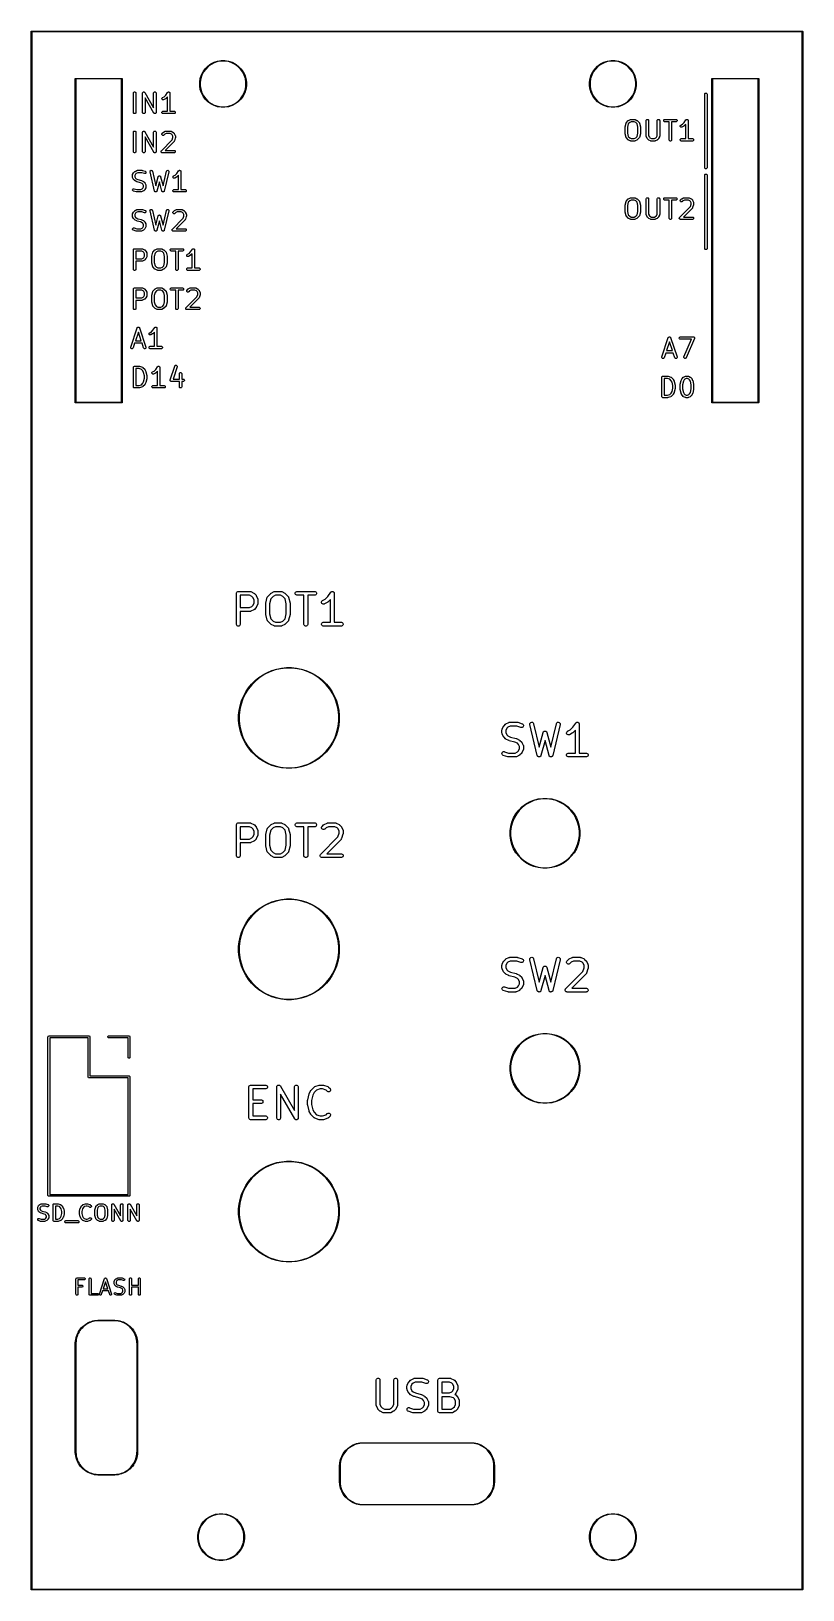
# Model space of a CAD drawing. Header units: inches. Extents: x 3.57 to 5.54, y -5.78 to -1.8.
import ezdxf

# ---------------------------------------------------------------- set-up
doc = ezdxf.new("R2010")
doc.units = ezdxf.units.IN
doc.header["$MEASUREMENT"] = 0
doc.layers.add('F.Silkscreen', color=41, linetype='CONTINUOUS', true_color=0xf2eda1)

msp = doc.modelspace()

# ---------------------------------------------------------------- linework, layer by layer
at = {"layer": 'F.Silkscreen', "linetype": 'CONTINUOUS'}
for p, q in [((3.5657, -1.8034), (3.5661, -1.8029)), ((3.5657, -1.8036), (3.5657, -1.8034)), ((3.5657, -5.78), (3.5657, -1.8036)), ((3.5661, -1.8029), (3.5664, -1.8029)), ((3.5664, -1.8029), (5.5349, -1.8029)), ((3.5672, -1.8044), (3.5672, -5.7793)), ((5.5342, -1.8044), (3.5672, -1.8044)), ((5.5342, -5.7793), (5.5342, -1.8044)), ((5.5349, -1.8029), (5.5352, -1.8029)), ((5.5352, -1.8029), (5.5356, -1.8034)), ((5.5356, -1.8034), (5.5357, -1.8036)), ((5.5357, -1.8036), (5.5357, -5.78)), ((4.0004, -1.9146), (4.0047, -1.9063)), ((4.0058, -1.9069), (4.0017, -1.9151)), ((4.0047, -1.9063), (4.0102, -1.8987)), ((4.0112, -1.8995), (4.0058, -1.9069)), ((4.0102, -1.8987), (4.0168, -1.892)), ((4.0177, -1.893), (4.0112, -1.8995)), ((4.0168, -1.892), (4.0244, -1.8865)), ((4.0251, -1.8876), (4.0177, -1.893)), ((4.0244, -1.8865), (4.0328, -1.8822)), ((4.0333, -1.8835), (4.0251, -1.8876)), ((4.0328, -1.8822), (4.0417, -1.8793)), ((4.042, -1.8806), (4.0333, -1.8835)), ((4.0417, -1.8793), (4.051, -1.8779)), ((4.0511, -1.8792), (4.042, -1.8806)), ((4.051, -1.8779), (4.0604, -1.8779)), ((4.0603, -1.8792), (4.0511, -1.8792)), ((4.0693, -1.8806), (4.0603, -1.8792)), ((4.0604, -1.8779), (4.0697, -1.8793)), ((4.0781, -1.8835), (4.0693, -1.8806)), ((4.0697, -1.8793), (4.0786, -1.8822)), ((4.0862, -1.8876), (4.0781, -1.8835)), ((4.0786, -1.8822), (4.0869, -1.8865)), ((4.0937, -1.893), (4.0862, -1.8876)), ((4.0869, -1.8865), (4.0945, -1.892)), ((4.1002, -1.8995), (4.0937, -1.893)), ((4.0945, -1.892), (4.1012, -1.8987)), ((4.1056, -1.9069), (4.1002, -1.8995)), ((4.1012, -1.8987), (4.1067, -1.9063)), ((4.1097, -1.9151), (4.1056, -1.9069)), ((4.1067, -1.9063), (4.1109, -1.9146)), ((4.9954, -1.9146), (4.9997, -1.9063)), ((5.0008, -1.9069), (4.9967, -1.9151)), ((4.9997, -1.9063), (5.0052, -1.8987)), ((5.0062, -1.8995), (5.0008, -1.9069)), ((5.0052, -1.8987), (5.0118, -1.892)), ((5.0127, -1.893), (5.0062, -1.8995)), ((5.0118, -1.892), (5.0194, -1.8865)), ((5.0201, -1.8876), (5.0127, -1.893)), ((5.0194, -1.8865), (5.0278, -1.8822)), ((5.0283, -1.8835), (5.0201, -1.8876)), ((5.0278, -1.8822), (5.0367, -1.8793)), ((5.037, -1.8806), (5.0283, -1.8835)), ((5.0367, -1.8793), (5.046, -1.8779)), ((5.0461, -1.8792), (5.037, -1.8806)), ((5.046, -1.8779), (5.0554, -1.8779)), ((5.0553, -1.8792), (5.0461, -1.8792)), ((5.0643, -1.8806), (5.0553, -1.8792)), ((5.0554, -1.8779), (5.0647, -1.8793)), ((5.0731, -1.8835), (5.0643, -1.8806)), ((5.0647, -1.8793), (5.0736, -1.8822)), ((5.0812, -1.8876), (5.0731, -1.8835)), ((5.0736, -1.8822), (5.0819, -1.8865)), ((5.0887, -1.893), (5.0812, -1.8876)), ((5.0819, -1.8865), (5.0895, -1.892)), ((5.0952, -1.8995), (5.0887, -1.893)), ((5.0895, -1.892), (5.0962, -1.8987)), ((5.1006, -1.9069), (5.0952, -1.8995)), ((5.0962, -1.8987), (5.1017, -1.9063)), ((5.1047, -1.9151), (5.1006, -1.9069)), ((5.1017, -1.9063), (5.1059, -1.9146)), ((3.6784, -1.9238), (3.6788, -1.9234)), ((3.6784, -1.9241), (3.6784, -1.9238)), ((3.6784, -2.7509), (3.6784, -1.9241)), ((3.6788, -1.9234), (3.6791, -1.9234)), ((3.6791, -1.9234), (3.7972, -1.9234)), ((3.6799, -1.9249), (3.6799, -2.7501)), ((3.7965, -1.9249), (3.6799, -1.9249)), ((3.7965, -2.7501), (3.7965, -1.9249)), ((3.7972, -1.9234), (3.7975, -1.9234)), ((3.7975, -1.9234), (3.7979, -1.9238)), ((3.7979, -1.9238), (3.798, -1.9241)), ((3.798, -1.9241), (3.798, -2.7509)), ((3.9961, -1.9328), (3.9975, -1.9235)), ((3.9961, -1.9329), (3.9961, -1.9328)), ((3.9961, -1.9422), (3.9961, -1.9329)), ((3.9975, -1.9515), (3.9961, -1.9422)), ((3.9988, -1.9238), (3.9974, -1.9329)), ((3.9974, -1.9329), (3.9974, -1.9421)), ((3.9974, -1.9421), (3.9988, -1.9512)), ((3.9975, -1.9235), (4.0004, -1.9146)), ((4.0017, -1.9151), (3.9988, -1.9238)), ((4.1126, -1.9238), (4.1097, -1.9151)), ((4.1109, -1.9146), (4.1138, -1.9235)), ((4.114, -1.9329), (4.1126, -1.9238)), ((4.1126, -1.9512), (4.114, -1.9421)), ((4.1138, -1.9235), (4.1153, -1.9328)), ((4.1153, -1.9422), (4.1138, -1.9515)), ((4.114, -1.9421), (4.114, -1.9329)), ((4.1153, -1.9328), (4.1153, -1.9422)), ((4.9911, -1.9328), (4.9925, -1.9235)), ((4.9911, -1.9329), (4.9911, -1.9328)), ((4.9911, -1.9422), (4.9911, -1.9329)), ((4.9925, -1.9515), (4.9911, -1.9422)), ((4.9938, -1.9238), (4.9924, -1.9329)), ((4.9924, -1.9329), (4.9924, -1.9421)), ((4.9924, -1.9421), (4.9938, -1.9512)), ((4.9925, -1.9235), (4.9954, -1.9146)), ((4.9967, -1.9151), (4.9938, -1.9238)), ((5.1076, -1.9238), (5.1047, -1.9151)), ((5.1059, -1.9146), (5.1088, -1.9235)), ((5.109, -1.9329), (5.1076, -1.9238)), ((5.1076, -1.9512), (5.109, -1.9421)), ((5.1088, -1.9235), (5.1103, -1.9328)), ((5.1103, -1.9422), (5.1088, -1.9515)), ((5.109, -1.9421), (5.109, -1.9329)), ((5.1103, -1.9328), (5.1103, -1.9422)), ((5.3034, -1.9238), (5.3038, -1.9234)), ((5.3034, -1.9241), (5.3034, -1.9238)), ((5.3034, -2.7509), (5.3034, -1.9241)), ((5.3038, -1.9234), (5.3041, -1.9234)), ((5.3041, -1.9234), (5.4222, -1.9234)), ((5.3049, -1.9249), (5.3049, -2.7501)), ((5.4215, -1.9249), (5.3049, -1.9249)), ((5.4215, -2.7501), (5.4215, -1.9249)), ((5.4222, -1.9234), (5.4225, -1.9234)), ((5.4225, -1.9234), (5.4229, -1.9238)), ((5.4229, -1.9238), (5.423, -1.9241)), ((5.423, -1.9241), (5.423, -2.7509)), ((3.8268, -1.961), (3.8269, -1.9604)), ((3.8268, -2.0103), (3.8268, -1.961)), ((3.8269, -1.9604), (3.8273, -1.9593)), ((3.8273, -1.9593), (3.8282, -1.9585)), ((3.8282, -1.9585), (3.8293, -1.958)), ((3.8293, -1.958), (3.8305, -1.958)), ((3.8305, -1.958), (3.8316, -1.9585)), ((3.8316, -1.9585), (3.8325, -1.9593)), ((3.8325, -1.9593), (3.8329, -1.9604)), ((3.8329, -1.9604), (3.833, -1.961)), ((3.833, -1.961), (3.833, -2.0103)), ((3.8503, -1.9604), (3.8505, -1.9601)), ((3.8503, -1.9608), (3.8503, -1.9604)), ((3.8503, -1.9609), (3.8503, -1.9608)), ((3.8503, -1.9608), (3.8503, -1.9608)), ((3.8503, -1.961), (3.8503, -1.9609)), ((3.8503, -2.0103), (3.8503, -1.961)), ((3.8505, -1.9601), (3.8506, -1.9597)), ((3.8506, -1.9597), (3.8507, -1.9595)), ((3.8507, -1.9595), (3.8508, -1.9593)), ((3.8508, -1.9593), (3.8511, -1.9591)), ((3.8511, -1.9591), (3.8513, -1.9587)), ((3.8513, -1.9587), (3.8515, -1.9586)), ((3.8515, -1.9586), (3.8516, -1.9585)), ((3.8516, -1.9585), (3.852, -1.9583)), ((3.852, -1.9583), (3.8524, -1.9581)), ((3.8524, -1.9581), (3.8526, -1.9581)), ((3.8526, -1.9581), (3.8527, -1.958)), ((3.8527, -1.958), (3.8531, -1.958)), ((3.8531, -1.958), (3.8536, -1.958)), ((3.8536, -1.958), (3.8537, -1.958)), ((3.8537, -1.958), (3.8539, -1.958)), ((3.8539, -1.958), (3.8543, -1.9582)), ((3.8543, -1.9582), (3.8547, -1.9583)), ((3.8547, -1.9583), (3.8549, -1.9584)), ((3.8549, -1.9584), (3.855, -1.9585)), ((3.855, -1.9585), (3.8553, -1.9588)), ((3.8553, -1.9588), (3.8557, -1.959)), ((3.8557, -1.959), (3.8558, -1.9593)), ((3.8558, -1.9593), (3.8559, -1.9593)), ((3.8559, -1.9593), (3.8559, -1.9594)), ((3.8559, -1.9594), (3.856, -1.9595)), ((3.856, -1.9595), (3.8784, -1.9987)), ((3.8788, -2.0118), (3.8564, -1.9726)), ((3.8564, -1.9726), (3.8564, -2.0103)), ((3.8784, -1.9604), (3.8789, -1.9593)), ((3.8784, -1.961), (3.8784, -1.9604)), ((3.8784, -1.9987), (3.8784, -1.961)), ((3.8789, -1.9593), (3.8798, -1.9585)), ((3.8798, -1.9585), (3.8809, -1.958)), ((3.8809, -1.958), (3.8821, -1.958)), ((3.8821, -1.958), (3.8832, -1.9585)), ((3.8832, -1.9585), (3.884, -1.9593)), ((3.884, -1.9593), (3.8845, -1.9604)), ((3.8845, -1.9604), (3.8845, -1.961)), ((3.8845, -1.961), (3.8845, -2.0103)), ((3.8995, -1.9747), (3.8999, -1.9736)), ((3.8996, -1.9759), (3.8995, -1.9747)), ((3.9001, -1.977), (3.8996, -1.9759)), ((3.8999, -1.9736), (3.9007, -1.9727)), ((3.901, -1.9778), (3.9001, -1.977)), ((3.9007, -1.9727), (3.9012, -1.9724)), ((3.9022, -1.9782), (3.901, -1.9778)), ((3.9012, -1.9724), (3.9054, -1.9702)), ((3.9034, -1.9781), (3.9022, -1.9782)), ((3.9039, -1.9779), (3.9034, -1.9781)), ((3.9086, -1.9755), (3.9039, -1.9779)), ((3.9054, -1.9702), (3.9095, -1.9661)), ((3.9089, -1.9754), (3.9086, -1.9755)), ((3.909, -1.9753), (3.9089, -1.9753)), ((3.9089, -1.9753), (3.9089, -1.9754)), ((3.9091, -1.9752), (3.909, -1.9753)), ((3.9092, -1.9751), (3.9091, -1.9752)), ((3.9094, -1.9749), (3.9092, -1.9751)), ((3.9135, -1.9708), (3.9094, -1.9749)), ((3.9095, -1.9661), (3.9141, -1.9593)), ((3.9135, -2.0072), (3.9135, -1.9708)), ((3.9141, -1.9593), (3.9144, -1.9589)), ((3.9141, -1.9593), (3.9141, -1.9593)), ((3.9141, -1.9593), (3.9141, -1.9593)), ((3.9141, -1.9593), (3.9141, -1.9593)), ((3.9144, -1.9589), (3.9147, -1.9587)), ((3.9147, -1.9587), (3.9149, -1.9585)), ((3.9149, -1.9585), (3.9152, -1.9584)), ((3.9152, -1.9584), (3.9154, -1.9582)), ((3.9154, -1.9582), (3.9157, -1.9581)), ((3.9157, -1.9581), (3.916, -1.958)), ((3.916, -1.958), (3.9163, -1.958)), ((3.9163, -1.958), (3.9166, -1.958)), ((3.9166, -1.958), (3.9169, -1.958)), ((3.9169, -1.958), (3.9172, -1.958)), ((3.9172, -1.958), (3.9175, -1.9581)), ((3.9175, -1.9581), (3.9178, -1.9582)), ((3.9178, -1.9582), (3.918, -1.9584)), ((3.918, -1.9584), (3.9183, -1.9585)), ((3.9183, -1.9585), (3.9185, -1.9587)), ((3.9185, -1.9587), (3.9188, -1.9589)), ((3.9188, -1.9589), (3.919, -1.9591)), ((3.919, -1.9591), (3.9192, -1.9593)), ((3.9192, -1.9593), (3.9193, -1.9596)), ((3.9193, -1.9596), (3.9195, -1.9599)), ((3.9195, -1.9599), (3.9195, -1.9602)), ((3.9195, -1.9602), (3.9196, -1.9604)), ((3.9196, -1.9604), (3.9197, -1.961)), ((3.9197, -1.961), (3.9197, -1.961)), ((3.9197, -1.961), (3.9197, -1.961)), ((3.9197, -1.961), (3.9197, -1.961)), ((3.9197, -1.961), (3.9197, -2.0072)), ((4.0004, -1.9604), (3.9975, -1.9515)), ((3.9988, -1.9512), (4.0017, -1.9599)), ((4.0047, -1.9687), (4.0004, -1.9604)), ((4.0017, -1.9599), (4.0058, -1.9681)), ((4.0102, -1.9763), (4.0047, -1.9687)), ((4.0058, -1.9681), (4.0112, -1.9755)), ((4.0168, -1.983), (4.0102, -1.9763)), ((4.0112, -1.9755), (4.0177, -1.982)), ((4.0244, -1.9885), (4.0168, -1.983)), ((4.0177, -1.982), (4.0251, -1.9874)), ((4.0328, -1.9928), (4.0244, -1.9885)), ((4.0251, -1.9874), (4.0333, -1.9915)), ((4.0781, -1.9915), (4.0862, -1.9874)), ((4.0869, -1.9885), (4.0786, -1.9928)), ((4.0862, -1.9874), (4.0937, -1.982)), ((4.0945, -1.983), (4.0869, -1.9885)), ((4.0937, -1.982), (4.1002, -1.9755)), ((4.1012, -1.9763), (4.0945, -1.983)), ((4.1002, -1.9755), (4.1056, -1.9681)), ((4.1067, -1.9687), (4.1012, -1.9763)), ((4.1056, -1.9681), (4.1097, -1.9599)), ((4.1109, -1.9604), (4.1067, -1.9687)), ((4.1097, -1.9599), (4.1126, -1.9512)), ((4.1138, -1.9515), (4.1109, -1.9604)), ((4.9954, -1.9604), (4.9925, -1.9515)), ((4.9938, -1.9512), (4.9967, -1.9599)), ((4.9997, -1.9687), (4.9954, -1.9604)), ((4.9967, -1.9599), (5.0008, -1.9681)), ((5.0052, -1.9763), (4.9997, -1.9687)), ((5.0008, -1.9681), (5.0062, -1.9755)), ((5.0118, -1.983), (5.0052, -1.9763)), ((5.0062, -1.9755), (5.0127, -1.982)), ((5.0194, -1.9885), (5.0118, -1.983)), ((5.0127, -1.982), (5.0201, -1.9874)), ((5.0278, -1.9928), (5.0194, -1.9885)), ((5.0201, -1.9874), (5.0283, -1.9915)), ((5.0731, -1.9915), (5.0812, -1.9874)), ((5.0819, -1.9885), (5.0736, -1.9928)), ((5.0812, -1.9874), (5.0887, -1.982)), ((5.0895, -1.983), (5.0819, -1.9885)), ((5.0887, -1.982), (5.0952, -1.9755)), ((5.0962, -1.9763), (5.0895, -1.983)), ((5.0952, -1.9755), (5.1006, -1.9681)), ((5.1017, -1.9687), (5.0962, -1.9763)), ((5.1006, -1.9681), (5.1047, -1.9599)), ((5.1059, -1.9604), (5.1017, -1.9687)), ((5.1047, -1.9599), (5.1076, -1.9512)), ((5.1088, -1.9515), (5.1059, -1.9604)), ((5.2852, -1.9634), (5.2857, -1.9623)), ((5.2852, -1.964), (5.2852, -1.9634)), ((5.2852, -2.151), (5.2852, -1.964)), ((5.2857, -1.9623), (5.2865, -1.9615)), ((5.2865, -1.9615), (5.2876, -1.961)), ((5.2876, -1.961), (5.2888, -1.961)), ((5.2888, -1.961), (5.2899, -1.9615)), ((5.2899, -1.9615), (5.2907, -1.9623)), ((5.2907, -1.9623), (5.2911, -1.9634)), ((5.2911, -1.9634), (5.2912, -1.964)), ((5.2912, -1.964), (5.2912, -2.151)), ((3.8269, -2.0109), (3.8268, -2.0103)), ((3.8273, -2.012), (3.8269, -2.0109)), ((3.8282, -2.0128), (3.8273, -2.012)), ((3.8293, -2.0133), (3.8282, -2.0128)), ((3.8305, -2.0133), (3.8293, -2.0133)), ((3.8316, -2.0128), (3.8305, -2.0133)), ((3.8325, -2.012), (3.8316, -2.0128)), ((3.8329, -2.0109), (3.8325, -2.012)), ((3.833, -2.0103), (3.8329, -2.0109)), ((3.8503, -2.0109), (3.8503, -2.0103)), ((3.8508, -2.012), (3.8503, -2.0109)), ((3.8516, -2.0128), (3.8508, -2.012)), ((3.8527, -2.0133), (3.8516, -2.0128)), ((3.8539, -2.0133), (3.8527, -2.0133)), ((3.855, -2.0128), (3.8539, -2.0133)), ((3.8559, -2.012), (3.855, -2.0128)), ((3.8564, -2.0109), (3.8559, -2.012)), ((3.8564, -2.0103), (3.8564, -2.0109)), ((3.8789, -2.0119), (3.8788, -2.0118)), ((3.8789, -2.012), (3.8789, -2.0119)), ((3.879, -2.012), (3.8789, -2.012)), ((3.8791, -2.0123), (3.879, -2.012)), ((3.8795, -2.0125), (3.8791, -2.0123)), ((3.8798, -2.0128), (3.8795, -2.0125)), ((3.8799, -2.0129), (3.8798, -2.0128)), ((3.8801, -2.013), (3.8799, -2.0129)), ((3.8805, -2.0131), (3.8801, -2.013)), ((3.8809, -2.0133), (3.8805, -2.0131)), ((3.8811, -2.0133), (3.8809, -2.0133)), ((3.8812, -2.0133), (3.8811, -2.0133)), ((3.8817, -2.0133), (3.8812, -2.0133)), ((3.8821, -2.0133), (3.8817, -2.0133)), ((3.8822, -2.0132), (3.8821, -2.0133)), ((3.8824, -2.0132), (3.8822, -2.0132)), ((3.8828, -2.013), (3.8824, -2.0132)), ((3.8832, -2.0128), (3.8828, -2.013)), ((3.8833, -2.0127), (3.8832, -2.0128)), ((3.8835, -2.0126), (3.8833, -2.0127)), ((3.8837, -2.0123), (3.8835, -2.0126)), ((3.884, -2.012), (3.8837, -2.0123)), ((3.8841, -2.0118), (3.884, -2.012)), ((3.8842, -2.0116), (3.8841, -2.0118)), ((3.8843, -2.0112), (3.8842, -2.0116)), ((3.8845, -2.0109), (3.8843, -2.0112)), ((3.8845, -2.0103), (3.8845, -2.0104)), ((3.8845, -2.0104), (3.8845, -2.0105)), ((3.8845, -2.0105), (3.8845, -2.0106)), ((3.8845, -2.0106), (3.8845, -2.0109)), ((3.8995, -2.0097), (3.9, -2.0086)), ((3.8995, -2.0109), (3.8995, -2.0097)), ((3.9, -2.012), (3.8995, -2.0109)), ((3.9, -2.0086), (3.9008, -2.0077)), ((3.9008, -2.0128), (3.9, -2.012)), ((3.9008, -2.0077), (3.902, -2.0072)), ((3.902, -2.0133), (3.9008, -2.0128)), ((3.902, -2.0072), (3.9026, -2.0072)), ((3.9026, -2.0133), (3.902, -2.0133)), ((3.9026, -2.0072), (3.9135, -2.0072)), ((3.9307, -2.0133), (3.9026, -2.0133)), ((3.9197, -2.0072), (3.9307, -2.0072)), ((3.9307, -2.0072), (3.9313, -2.0072)), ((3.9313, -2.0133), (3.9307, -2.0133)), ((3.9313, -2.0072), (3.9324, -2.0077)), ((3.9324, -2.0128), (3.9313, -2.0133)), ((3.9324, -2.0077), (3.9332, -2.0086)), ((3.9332, -2.012), (3.9324, -2.0128)), ((3.9332, -2.0086), (3.9337, -2.0097)), ((3.9337, -2.0109), (3.9332, -2.012)), ((3.9337, -2.0097), (3.9337, -2.0109)), ((4.0417, -1.9957), (4.0328, -1.9928)), ((4.0333, -1.9915), (4.042, -1.9944)), ((4.051, -1.9971), (4.0417, -1.9957)), ((4.042, -1.9944), (4.0511, -1.9958)), ((4.0604, -1.9971), (4.051, -1.9971)), ((4.0511, -1.9958), (4.0603, -1.9958)), ((4.0603, -1.9958), (4.0693, -1.9944)), ((4.0697, -1.9957), (4.0604, -1.9971)), ((4.0693, -1.9944), (4.0781, -1.9915)), ((4.0786, -1.9928), (4.0697, -1.9957)), ((5.0367, -1.9957), (5.0278, -1.9928)), ((5.0283, -1.9915), (5.037, -1.9944)), ((5.046, -1.9971), (5.0367, -1.9957)), ((5.037, -1.9944), (5.0461, -1.9958)), ((5.0554, -1.9971), (5.046, -1.9971)), ((5.0461, -1.9958), (5.0553, -1.9958)), ((5.0553, -1.9958), (5.0643, -1.9944)), ((5.0647, -1.9957), (5.0554, -1.9971)), ((5.0643, -1.9944), (5.0731, -1.9915)), ((5.0736, -1.9928), (5.0647, -1.9957)), ((5.0907, -2.0306), (5.0954, -2.0283)), ((5.0954, -2.0283), (5.096, -2.0281)), ((5.096, -2.0281), (5.0961, -2.0281)), ((5.0961, -2.0281), (5.0962, -2.028)), ((5.0962, -2.028), (5.0968, -2.028)), ((5.0968, -2.028), (5.1062, -2.028)), ((5.1062, -2.028), (5.1068, -2.028)), ((5.1068, -2.028), (5.1069, -2.0281)), ((5.1069, -2.0281), (5.107, -2.0281)), ((5.107, -2.0281), (5.1076, -2.0283)), ((5.1076, -2.0283), (5.1122, -2.0306)), ((5.1364, -2.0293), (5.1373, -2.0285)), ((5.1373, -2.0285), (5.1384, -2.028)), ((5.1384, -2.028), (5.1396, -2.028)), ((5.1396, -2.028), (5.1407, -2.0285)), ((5.1407, -2.0285), (5.1415, -2.0293)), ((5.1645, -2.0293), (5.1654, -2.0285)), ((5.1654, -2.0285), (5.1665, -2.028)), ((5.1665, -2.028), (5.1677, -2.028)), ((5.1677, -2.028), (5.1688, -2.0285)), ((5.1688, -2.0285), (5.1697, -2.0293)), ((5.181, -2.0293), (5.1818, -2.0285)), ((5.1818, -2.0285), (5.1829, -2.028)), ((5.1829, -2.028), (5.1835, -2.028)), ((5.1835, -2.028), (5.2116, -2.028)), ((5.2116, -2.028), (5.2122, -2.028)), ((5.2122, -2.028), (5.2133, -2.0285)), ((5.2133, -2.0285), (5.2142, -2.0293)), ((5.2376, -2.0289), (5.2378, -2.0287)), ((5.2378, -2.0287), (5.238, -2.0285)), ((5.238, -2.0285), (5.2383, -2.0284)), ((5.2383, -2.0284), (5.2386, -2.0282)), ((5.2386, -2.0282), (5.2389, -2.0281)), ((5.2389, -2.0281), (5.2392, -2.028)), ((5.2392, -2.028), (5.2395, -2.028)), ((5.2395, -2.028), (5.2398, -2.028)), ((5.2398, -2.028), (5.24, -2.028)), ((5.24, -2.028), (5.2404, -2.028)), ((5.2404, -2.028), (5.2406, -2.0281)), ((5.2406, -2.0281), (5.2409, -2.0282)), ((5.2409, -2.0282), (5.2412, -2.0284)), ((5.2412, -2.0284), (5.2415, -2.0285)), ((5.2415, -2.0285), (5.2417, -2.0287)), ((5.2417, -2.0287), (5.2419, -2.0289)), ((3.8268, -2.061), (3.8269, -2.0604)), ((3.8268, -2.1103), (3.8268, -2.061)), ((3.8269, -2.0604), (3.8273, -2.0593)), ((3.8273, -2.0593), (3.8282, -2.0585)), ((3.8282, -2.0585), (3.8293, -2.058)), ((3.8293, -2.058), (3.8305, -2.058)), ((3.8305, -2.058), (3.8316, -2.0585)), ((3.8316, -2.0585), (3.8325, -2.0593)), ((3.8325, -2.0593), (3.8329, -2.0604)), ((3.8329, -2.0604), (3.833, -2.061)), ((3.833, -2.061), (3.833, -2.1103)), ((3.8503, -2.0604), (3.8505, -2.0601)), ((3.8503, -2.0608), (3.8503, -2.0604)), ((3.8503, -2.0609), (3.8503, -2.0608)), ((3.8503, -2.0608), (3.8503, -2.0608)), ((3.8503, -2.061), (3.8503, -2.0609)), ((3.8503, -2.1103), (3.8503, -2.061)), ((3.8505, -2.0601), (3.8506, -2.0597)), ((3.8506, -2.0597), (3.8507, -2.0595)), ((3.8507, -2.0595), (3.8508, -2.0593)), ((3.8508, -2.0593), (3.8511, -2.0591)), ((3.8511, -2.0591), (3.8513, -2.0587)), ((3.8513, -2.0587), (3.8515, -2.0586)), ((3.8515, -2.0586), (3.8516, -2.0585)), ((3.8516, -2.0585), (3.852, -2.0583)), ((3.852, -2.0583), (3.8524, -2.0581)), ((3.8524, -2.0581), (3.8526, -2.0581)), ((3.8526, -2.0581), (3.8527, -2.058)), ((3.8527, -2.058), (3.8531, -2.058)), ((3.8531, -2.058), (3.8536, -2.058)), ((3.8536, -2.058), (3.8537, -2.058)), ((3.8537, -2.058), (3.8539, -2.058)), ((3.8539, -2.058), (3.8543, -2.0582)), ((3.8543, -2.0582), (3.8547, -2.0583)), ((3.8547, -2.0583), (3.8549, -2.0584)), ((3.8549, -2.0584), (3.855, -2.0585)), ((3.855, -2.0585), (3.8553, -2.0588)), ((3.8553, -2.0588), (3.8557, -2.059)), ((3.8557, -2.059), (3.8558, -2.0593)), ((3.8558, -2.0593), (3.8559, -2.0593)), ((3.8559, -2.0593), (3.8559, -2.0594)), ((3.8559, -2.0594), (3.856, -2.0595)), ((3.856, -2.0595), (3.8784, -2.0987)), ((3.8784, -2.0604), (3.8789, -2.0593)), ((3.8784, -2.061), (3.8784, -2.0604)), ((3.8784, -2.0987), (3.8784, -2.061)), ((3.8789, -2.0593), (3.8798, -2.0585)), ((3.8798, -2.0585), (3.8809, -2.058)), ((3.8809, -2.058), (3.8821, -2.058)), ((3.8821, -2.058), (3.8832, -2.0585)), ((3.8832, -2.0585), (3.884, -2.0593)), ((3.884, -2.0593), (3.8845, -2.0604)), ((3.8845, -2.0604), (3.8845, -2.061)), ((3.8845, -2.061), (3.8845, -2.1103)), ((3.8995, -2.0651), (3.9, -2.064)), ((3.8995, -2.0663), (3.8995, -2.0651)), ((3.9, -2.0674), (3.8995, -2.0663)), ((3.9, -2.064), (3.9004, -2.0636)), ((3.9008, -2.0683), (3.9, -2.0674)), ((3.9004, -2.0636), (3.9027, -2.0612)), ((3.902, -2.0688), (3.9008, -2.0683)), ((3.9027, -2.0612), (3.903, -2.061)), ((3.903, -2.061), (3.9031, -2.0609)), ((3.903, -2.061), (3.903, -2.061)), ((3.9031, -2.0609), (3.9032, -2.0608)), ((3.9032, -2.0608), (3.9033, -2.0608)), ((3.9043, -2.0683), (3.9032, -2.0688)), ((3.9033, -2.0608), (3.9035, -2.0606)), ((3.9035, -2.0606), (3.9082, -2.0583)), ((3.9047, -2.0679), (3.9043, -2.0683)), ((3.9067, -2.0659), (3.9047, -2.0679)), ((3.9103, -2.0641), (3.9067, -2.0659)), ((3.9082, -2.0583), (3.9088, -2.0581)), ((3.9088, -2.0581), (3.9089, -2.0581)), ((3.9089, -2.0581), (3.909, -2.058)), ((3.909, -2.058), (3.9096, -2.058)), ((3.9096, -2.058), (3.9213, -2.058)), ((3.9206, -2.0641), (3.9103, -2.0641)), ((3.9242, -2.0659), (3.9206, -2.0641)), ((3.9213, -2.058), (3.9219, -2.058)), ((3.9219, -2.058), (3.922, -2.0581)), ((3.922, -2.0581), (3.9221, -2.0581)), ((3.9221, -2.0581), (3.9227, -2.0583)), ((3.9227, -2.0583), (3.9274, -2.0606)), ((3.9258, -2.0676), (3.9242, -2.0659)), ((3.9276, -2.0711), (3.9258, -2.0676)), ((3.9274, -2.0606), (3.9276, -2.0608)), ((3.9276, -2.0608), (3.9277, -2.0608)), ((3.9277, -2.0608), (3.9278, -2.0609)), ((3.9278, -2.0609), (3.9279, -2.061)), ((3.9279, -2.061), (3.9279, -2.061)), ((3.9279, -2.061), (3.9282, -2.0612)), ((3.9282, -2.0612), (3.9305, -2.0636)), ((3.9305, -2.0636), (3.9307, -2.0638)), ((3.9307, -2.0638), (3.9308, -2.0639)), ((3.9308, -2.0639), (3.9308, -2.0639)), ((3.9308, -2.0639), (3.9309, -2.064)), ((3.9309, -2.064), (3.9309, -2.0641)), ((3.9309, -2.0641), (3.9311, -2.0644)), ((3.9311, -2.0644), (3.9334, -2.069)), ((5.082, -2.0471), (5.0821, -2.0469)), ((5.082, -2.0473), (5.082, -2.0471)), ((5.082, -2.0475), (5.082, -2.0473)), ((5.082, -2.0473), (5.082, -2.0473)), ((5.082, -2.0639), (5.082, -2.0475)), ((5.082, -2.064), (5.082, -2.0639)), ((5.082, -2.0642), (5.082, -2.064)), ((5.082, -2.064), (5.082, -2.064)), ((5.0821, -2.0645), (5.082, -2.0642)), ((5.0821, -2.0467), (5.0844, -2.0373)), ((5.0821, -2.0468), (5.0821, -2.0467)), ((5.0821, -2.0469), (5.0821, -2.0468)), ((5.0821, -2.0646), (5.0821, -2.0645)), ((5.0821, -2.0645), (5.0821, -2.0645)), ((5.0844, -2.074), (5.0821, -2.0646)), ((5.0844, -2.0373), (5.0846, -2.0368)), ((5.0846, -2.0368), (5.0848, -2.0366)), ((5.0848, -2.0366), (5.0849, -2.0364)), ((5.0849, -2.0364), (5.0853, -2.0359)), ((5.0853, -2.0359), (5.0899, -2.0312)), ((5.0902, -2.0397), (5.0882, -2.0478)), ((5.0882, -2.0478), (5.0882, -2.0635)), ((5.0882, -2.0635), (5.0902, -2.0717)), ((5.0899, -2.0312), (5.0902, -2.031)), ((5.0902, -2.031), (5.0903, -2.0309)), ((5.0902, -2.031), (5.0902, -2.031)), ((5.0939, -2.0359), (5.0902, -2.0397)), ((5.0903, -2.0309), (5.0904, -2.0308)), ((5.0904, -2.0308), (5.0905, -2.0308)), ((5.0905, -2.0308), (5.0907, -2.0306)), ((5.0975, -2.0341), (5.0939, -2.0359)), ((5.1055, -2.0341), (5.0975, -2.0341)), ((5.109, -2.0359), (5.1055, -2.0341)), ((5.1128, -2.0397), (5.109, -2.0359)), ((5.1122, -2.0306), (5.1125, -2.0308)), ((5.1125, -2.0308), (5.1126, -2.0308)), ((5.1126, -2.0308), (5.1127, -2.0309)), ((5.1127, -2.0309), (5.1127, -2.031)), ((5.1127, -2.031), (5.1128, -2.031)), ((5.1128, -2.031), (5.113, -2.0312)), ((5.1148, -2.0478), (5.1128, -2.0397)), ((5.1128, -2.0717), (5.1148, -2.0635)), ((5.113, -2.0312), (5.1177, -2.0359)), ((5.1148, -2.0635), (5.1148, -2.0478)), ((5.1177, -2.0359), (5.1181, -2.0364)), ((5.1181, -2.0364), (5.1182, -2.0366)), ((5.1182, -2.0366), (5.1183, -2.0368)), ((5.1183, -2.0368), (5.1185, -2.0373)), ((5.1185, -2.0373), (5.1209, -2.0467)), ((5.1209, -2.0646), (5.1185, -2.074)), ((5.1209, -2.0467), (5.1209, -2.0468)), ((5.1209, -2.0468), (5.1209, -2.0469)), ((5.1209, -2.0469), (5.1209, -2.0471)), ((5.1209, -2.0471), (5.121, -2.0473)), ((5.121, -2.064), (5.1209, -2.0642)), ((5.1209, -2.0642), (5.1209, -2.0645)), ((5.1209, -2.0645), (5.1209, -2.0645)), ((5.1209, -2.0645), (5.1209, -2.0646)), ((5.121, -2.0473), (5.121, -2.0473)), ((5.121, -2.0473), (5.121, -2.0475)), ((5.121, -2.0475), (5.121, -2.0639)), ((5.121, -2.0639), (5.121, -2.064)), ((5.121, -2.064), (5.121, -2.064)), ((5.1359, -2.031), (5.136, -2.0304)), ((5.1359, -2.0709), (5.1359, -2.031)), ((5.136, -2.0304), (5.1364, -2.0293)), ((5.1415, -2.0293), (5.142, -2.0304)), ((5.142, -2.0304), (5.1421, -2.031)), ((5.1421, -2.031), (5.1421, -2.0702)), ((5.164, -2.031), (5.1641, -2.0304)), ((5.164, -2.0702), (5.164, -2.031)), ((5.1641, -2.0304), (5.1645, -2.0293)), ((5.1697, -2.0293), (5.1701, -2.0304)), ((5.1701, -2.0304), (5.1702, -2.031)), ((5.1702, -2.031), (5.1702, -2.0709)), ((5.1805, -2.0304), (5.181, -2.0293)), ((5.1805, -2.0316), (5.1805, -2.0304)), ((5.181, -2.0328), (5.1805, -2.0316)), ((5.1818, -2.0336), (5.181, -2.0328)), ((5.1829, -2.0341), (5.1818, -2.0336)), ((5.1835, -2.0341), (5.1829, -2.0341)), ((5.1945, -2.0341), (5.1835, -2.0341)), ((5.1945, -2.0803), (5.1945, -2.0341)), ((5.2116, -2.0341), (5.2006, -2.0341)), ((5.2006, -2.0341), (5.2006, -2.0803)), ((5.2122, -2.0341), (5.2116, -2.0341)), ((5.2133, -2.0336), (5.2122, -2.0341)), ((5.2142, -2.0328), (5.2133, -2.0336)), ((5.2142, -2.0293), (5.2146, -2.0304)), ((5.2146, -2.0316), (5.2142, -2.0328)), ((5.2146, -2.0304), (5.2146, -2.0316)), ((5.2226, -2.0447), (5.223, -2.0436)), ((5.2227, -2.0459), (5.2226, -2.0447)), ((5.2233, -2.047), (5.2227, -2.0459)), ((5.223, -2.0436), (5.2238, -2.0427)), ((5.2242, -2.0478), (5.2233, -2.047)), ((5.2238, -2.0427), (5.2243, -2.0424)), ((5.2253, -2.0482), (5.2242, -2.0478)), ((5.2243, -2.0424), (5.2286, -2.0402)), ((5.2265, -2.0481), (5.2253, -2.0482)), ((5.2271, -2.0479), (5.2265, -2.0481)), ((5.2318, -2.0455), (5.2271, -2.0479)), ((5.2286, -2.0402), (5.2327, -2.0361)), ((5.232, -2.0454), (5.2318, -2.0455)), ((5.2321, -2.0453), (5.232, -2.0454)), ((5.2322, -2.0453), (5.2321, -2.0453)), ((5.2323, -2.0452), (5.2322, -2.0453)), ((5.2326, -2.0449), (5.2323, -2.0451)), ((5.2323, -2.0451), (5.2323, -2.0452)), ((5.2367, -2.0408), (5.2326, -2.0449)), ((5.2327, -2.0361), (5.2372, -2.0293)), ((5.2367, -2.0772), (5.2367, -2.0408)), ((5.2372, -2.0293), (5.2376, -2.0289)), ((5.2372, -2.0293), (5.2372, -2.0293)), ((5.2372, -2.0293), (5.2372, -2.0293)), ((5.2372, -2.0293), (5.2372, -2.0293)), ((5.2419, -2.0289), (5.2421, -2.0291)), ((5.2421, -2.0291), (5.2423, -2.0293)), ((5.2423, -2.0293), (5.2424, -2.0296)), ((5.2424, -2.0296), (5.2426, -2.0299)), ((5.2426, -2.0299), (5.2427, -2.0302)), ((5.2427, -2.0302), (5.2428, -2.0304)), ((5.2428, -2.0304), (5.2428, -2.031)), ((5.2428, -2.031), (5.2428, -2.031)), ((5.2428, -2.031), (5.2428, -2.031)), ((5.2428, -2.031), (5.2428, -2.031)), ((5.2428, -2.031), (5.2428, -2.0772)), ((3.8788, -2.1118), (3.8564, -2.0726)), ((3.8564, -2.0726), (3.8564, -2.1103)), ((3.8977, -2.1086), (3.898, -2.1081)), ((3.898, -2.1081), (3.9256, -2.0805)), ((3.9032, -2.0688), (3.902, -2.0688)), ((3.9305, -2.0843), (3.9076, -2.1072)), ((3.9076, -2.1072), (3.9307, -2.1072)), ((3.9256, -2.0805), (3.9276, -2.0746)), ((3.9276, -2.0746), (3.9276, -2.0711)), ((3.9309, -2.0838), (3.9305, -2.0843)), ((3.9307, -2.1072), (3.9313, -2.1072)), ((3.931, -2.0837), (3.9309, -2.0837)), ((3.9309, -2.0837), (3.9309, -2.0838)), ((3.9312, -2.0831), (3.931, -2.0837)), ((3.9336, -2.0761), (3.9312, -2.0831)), ((3.9313, -2.1072), (3.9324, -2.1077)), ((3.9324, -2.1077), (3.9332, -2.1086)), ((3.9334, -2.069), (3.9336, -2.0696)), ((3.9336, -2.0696), (3.9336, -2.0697)), ((3.9336, -2.0697), (3.9337, -2.0698)), ((3.9337, -2.0758), (3.9336, -2.0761)), ((3.9337, -2.0698), (3.9338, -2.0704)), ((3.9338, -2.0751), (3.9337, -2.0754)), ((3.9337, -2.0754), (3.9337, -2.0755)), ((3.9337, -2.0755), (3.9337, -2.0756)), ((3.9337, -2.0756), (3.9337, -2.0757)), ((3.9337, -2.0757), (3.9337, -2.0758)), ((3.9338, -2.0704), (3.9338, -2.0751)), ((5.0846, -2.0745), (5.0844, -2.074)), ((5.0848, -2.0747), (5.0846, -2.0745)), ((5.0849, -2.0749), (5.0848, -2.0747)), ((5.0853, -2.0754), (5.0849, -2.0749)), ((5.0899, -2.0801), (5.0853, -2.0754)), ((5.0902, -2.0803), (5.0899, -2.0801)), ((5.0902, -2.0717), (5.0939, -2.0754)), ((5.0903, -2.0804), (5.0902, -2.0803)), ((5.0902, -2.0803), (5.0902, -2.0803)), ((5.0904, -2.0805), (5.0903, -2.0804)), ((5.0905, -2.0805), (5.0904, -2.0805)), ((5.0907, -2.0807), (5.0905, -2.0805)), ((5.0954, -2.083), (5.0907, -2.0807)), ((5.0939, -2.0754), (5.0975, -2.0772)), ((5.096, -2.0832), (5.0954, -2.083)), ((5.0961, -2.0832), (5.096, -2.0832)), ((5.0962, -2.0833), (5.0961, -2.0832)), ((5.0968, -2.0833), (5.0962, -2.0833)), ((5.1062, -2.0833), (5.0968, -2.0833)), ((5.0975, -2.0772), (5.1055, -2.0772)), ((5.1055, -2.0772), (5.109, -2.0754)), ((5.1068, -2.0833), (5.1062, -2.0833)), ((5.1069, -2.0832), (5.1068, -2.0833)), ((5.107, -2.0832), (5.1069, -2.0832)), ((5.1076, -2.083), (5.107, -2.0832)), ((5.1122, -2.0807), (5.1076, -2.083)), ((5.109, -2.0754), (5.1128, -2.0717)), ((5.1125, -2.0805), (5.1122, -2.0807)), ((5.1126, -2.0805), (5.1125, -2.0805)), ((5.1127, -2.0804), (5.1126, -2.0805)), ((5.1128, -2.0803), (5.1127, -2.0803)), ((5.1127, -2.0803), (5.1127, -2.0804)), ((5.113, -2.0801), (5.1128, -2.0803)), ((5.1177, -2.0754), (5.113, -2.0801)), ((5.1181, -2.0749), (5.1177, -2.0754)), ((5.1182, -2.0747), (5.1181, -2.0749)), ((5.1183, -2.0745), (5.1182, -2.0747)), ((5.1185, -2.074), (5.1183, -2.0745)), ((5.136, -2.0715), (5.1359, -2.0709)), ((5.136, -2.0716), (5.136, -2.0715)), ((5.136, -2.0717), (5.136, -2.0716)), ((5.1362, -2.0723), (5.136, -2.0717)), ((5.1386, -2.077), (5.1362, -2.0723)), ((5.1387, -2.0772), (5.1386, -2.077)), ((5.1388, -2.0773), (5.1387, -2.0772)), ((5.1388, -2.0774), (5.1388, -2.0773)), ((5.1389, -2.0775), (5.1388, -2.0774)), ((5.139, -2.0775), (5.1389, -2.0775)), ((5.1392, -2.0777), (5.139, -2.0775)), ((5.1415, -2.0801), (5.1392, -2.0777)), ((5.1417, -2.0803), (5.1415, -2.0801)), ((5.1418, -2.0803), (5.1417, -2.0803)), ((5.1419, -2.0804), (5.1418, -2.0803)), ((5.142, -2.0805), (5.1419, -2.0804)), ((5.1423, -2.0807), (5.142, -2.0805)), ((5.142, -2.0805), (5.142, -2.0805)), ((5.1421, -2.0702), (5.1439, -2.0738)), ((5.147, -2.083), (5.1423, -2.0807)), ((5.1439, -2.0738), (5.1455, -2.0754)), ((5.1455, -2.0754), (5.1491, -2.0772)), ((5.1475, -2.0832), (5.147, -2.083)), ((5.1477, -2.0832), (5.1475, -2.0832)), ((5.1478, -2.0833), (5.1477, -2.0832)), ((5.1484, -2.0833), (5.1478, -2.0833)), ((5.1577, -2.0833), (5.1484, -2.0833)), ((5.1491, -2.0772), (5.157, -2.0772)), ((5.157, -2.0772), (5.1606, -2.0754)), ((5.1583, -2.0833), (5.1577, -2.0833)), ((5.1584, -2.0832), (5.1583, -2.0833)), ((5.1585, -2.0832), (5.1584, -2.0832)), ((5.1591, -2.083), (5.1585, -2.0832)), ((5.1638, -2.0807), (5.1591, -2.083)), ((5.1606, -2.0754), (5.1622, -2.0738)), ((5.1622, -2.0738), (5.164, -2.0702)), ((5.1641, -2.0805), (5.1638, -2.0807)), ((5.1642, -2.0804), (5.1641, -2.0805)), ((5.1641, -2.0805), (5.1641, -2.0805)), ((5.1643, -2.0803), (5.1642, -2.0804)), ((5.1644, -2.0803), (5.1643, -2.0803)), ((5.1646, -2.0801), (5.1644, -2.0803)), ((5.1669, -2.0777), (5.1646, -2.0801)), ((5.1671, -2.0775), (5.1669, -2.0777)), ((5.1672, -2.0775), (5.1671, -2.0775)), ((5.1673, -2.0774), (5.1672, -2.0775)), ((5.1674, -2.0772), (5.1673, -2.0773)), ((5.1673, -2.0773), (5.1673, -2.0774)), ((5.1675, -2.077), (5.1674, -2.0772)), ((5.1699, -2.0723), (5.1675, -2.077)), ((5.1701, -2.0717), (5.1699, -2.0723)), ((5.1702, -2.0709), (5.1701, -2.0715)), ((5.1701, -2.0715), (5.1701, -2.0716)), ((5.1701, -2.0716), (5.1701, -2.0717)), ((5.1946, -2.0809), (5.1945, -2.0803)), ((5.195, -2.082), (5.1946, -2.0809)), ((5.1959, -2.0828), (5.195, -2.082)), ((5.197, -2.0833), (5.1959, -2.0828)), ((5.1982, -2.0833), (5.197, -2.0833)), ((5.1993, -2.0828), (5.1982, -2.0833)), ((5.2001, -2.082), (5.1993, -2.0828)), ((5.2006, -2.0809), (5.2001, -2.082)), ((5.2006, -2.0803), (5.2006, -2.0809)), ((5.2227, -2.0797), (5.2231, -2.0786)), ((5.2227, -2.0809), (5.2227, -2.0797)), ((5.2231, -2.082), (5.2227, -2.0809)), ((5.2231, -2.0786), (5.224, -2.0777)), ((5.224, -2.0828), (5.2231, -2.082)), ((5.224, -2.0777), (5.2251, -2.0772)), ((5.2251, -2.0833), (5.224, -2.0828)), ((5.2251, -2.0772), (5.2257, -2.0772)), ((5.2257, -2.0833), (5.2251, -2.0833)), ((5.2257, -2.0772), (5.2367, -2.0772)), ((5.2538, -2.0833), (5.2257, -2.0833)), ((5.2428, -2.0772), (5.2538, -2.0772)), ((5.2538, -2.0772), (5.2544, -2.0772)), ((5.2544, -2.0833), (5.2538, -2.0833)), ((5.2544, -2.0772), (5.2555, -2.0777)), ((5.2555, -2.0828), (5.2544, -2.0833)), ((5.2555, -2.0777), (5.2564, -2.0786)), ((5.2564, -2.082), (5.2555, -2.0828)), ((5.2564, -2.0786), (5.2568, -2.0797)), ((5.2568, -2.0809), (5.2564, -2.082)), ((5.2568, -2.0797), (5.2568, -2.0809)), ((3.8269, -2.1109), (3.8268, -2.1103)), ((3.8273, -2.112), (3.8269, -2.1109)), ((3.8282, -2.1128), (3.8273, -2.112)), ((3.8293, -2.1133), (3.8282, -2.1128)), ((3.8305, -2.1133), (3.8293, -2.1133)), ((3.8316, -2.1128), (3.8305, -2.1133)), ((3.8325, -2.112), (3.8316, -2.1128)), ((3.8329, -2.1109), (3.8325, -2.112)), ((3.833, -2.1103), (3.8329, -2.1109)), ((3.8503, -2.1109), (3.8503, -2.1103)), ((3.8508, -2.112), (3.8503, -2.1109)), ((3.8516, -2.1128), (3.8508, -2.112)), ((3.8527, -2.1133), (3.8516, -2.1128)), ((3.8539, -2.1133), (3.8527, -2.1133)), ((3.855, -2.1128), (3.8539, -2.1133)), ((3.8559, -2.112), (3.855, -2.1128)), ((3.8564, -2.1109), (3.8559, -2.112)), ((3.8564, -2.1103), (3.8564, -2.1109)), ((3.8789, -2.1119), (3.8788, -2.1118)), ((3.8789, -2.112), (3.8789, -2.1119)), ((3.879, -2.112), (3.8789, -2.112)), ((3.8791, -2.1123), (3.879, -2.112)), ((3.8795, -2.1125), (3.8791, -2.1123)), ((3.8798, -2.1128), (3.8795, -2.1125)), ((3.8799, -2.1129), (3.8798, -2.1128)), ((3.8801, -2.113), (3.8799, -2.1129)), ((3.8805, -2.1131), (3.8801, -2.113)), ((3.8809, -2.1133), (3.8805, -2.1131)), ((3.8811, -2.1133), (3.8809, -2.1133)), ((3.8812, -2.1133), (3.8811, -2.1133)), ((3.8817, -2.1133), (3.8812, -2.1133)), ((3.8821, -2.1133), (3.8817, -2.1133)), ((3.8822, -2.1132), (3.8821, -2.1133)), ((3.8824, -2.1132), (3.8822, -2.1132)), ((3.8828, -2.113), (3.8824, -2.1132)), ((3.8832, -2.1128), (3.8828, -2.113)), ((3.8833, -2.1127), (3.8832, -2.1128)), ((3.8835, -2.1126), (3.8833, -2.1127)), ((3.8837, -2.1123), (3.8835, -2.1126)), ((3.884, -2.112), (3.8837, -2.1123)), ((3.8841, -2.1118), (3.884, -2.112)), ((3.8842, -2.1116), (3.8841, -2.1118)), ((3.8843, -2.1112), (3.8842, -2.1116)), ((3.8845, -2.1109), (3.8843, -2.1112)), ((3.8845, -2.1103), (3.8845, -2.1104)), ((3.8845, -2.1104), (3.8845, -2.1105)), ((3.8845, -2.1105), (3.8845, -2.1106)), ((3.8845, -2.1106), (3.8845, -2.1109)), ((3.8972, -2.1097), (3.8977, -2.1086)), ((3.8972, -2.1109), (3.8972, -2.1097)), ((3.8977, -2.112), (3.8972, -2.1109)), ((3.8977, -2.1086), (3.8977, -2.1086)), ((3.8985, -2.1128), (3.8977, -2.112)), ((3.8993, -2.1131), (3.8985, -2.1128)), ((3.8996, -2.1133), (3.8993, -2.1131)), ((3.9002, -2.1133), (3.8996, -2.1133)), ((3.8996, -2.1133), (3.8996, -2.1133)), ((3.9307, -2.1133), (3.9002, -2.1133)), ((3.9313, -2.1133), (3.9307, -2.1133)), ((3.9324, -2.1128), (3.9313, -2.1133)), ((3.9332, -2.112), (3.9324, -2.1128)), ((3.9332, -2.1086), (3.9337, -2.1097)), ((3.9337, -2.1109), (3.9332, -2.112)), ((3.9337, -2.1097), (3.9337, -2.1109)), ((3.8245, -2.1698), (3.8246, -2.1697)), ((3.8245, -2.1704), (3.8245, -2.1698)), ((3.8245, -2.1751), (3.8245, -2.1704)), ((3.8245, -2.1757), (3.8245, -2.1751)), ((3.8246, -2.1758), (3.8245, -2.1757)), ((3.8246, -2.1696), (3.8248, -2.169)), ((3.8246, -2.1697), (3.8246, -2.1696)), ((3.8246, -2.1759), (3.8246, -2.1758)), ((3.8248, -2.1765), (3.8246, -2.1759)), ((3.8248, -2.169), (3.8272, -2.1644)), ((3.8272, -2.1812), (3.8248, -2.1765)), ((3.8272, -2.1644), (3.8273, -2.1641)), ((3.8273, -2.1814), (3.8272, -2.1812)), ((3.8273, -2.164), (3.8274, -2.1639)), ((3.8273, -2.1641), (3.8273, -2.164)), ((3.8273, -2.1815), (3.8273, -2.1814)), ((3.8274, -2.1816), (3.8273, -2.1815)), ((3.8274, -2.1639), (3.8275, -2.1639)), ((3.8275, -2.1817), (3.8274, -2.1816)), ((3.8275, -2.1638), (3.8277, -2.1636)), ((3.8275, -2.1639), (3.8275, -2.1638)), ((3.8277, -2.182), (3.8275, -2.1817)), ((3.8275, -2.1817), (3.8275, -2.1817)), ((3.8277, -2.1636), (3.8301, -2.1612)), ((3.8301, -2.1843), (3.8277, -2.182)), ((3.8301, -2.1612), (3.8303, -2.161)), ((3.8303, -2.1845), (3.8301, -2.1843)), ((3.8303, -2.161), (3.8304, -2.161)), ((3.8304, -2.1846), (3.8303, -2.1845)), ((3.8304, -2.161), (3.8305, -2.1609)), ((3.8305, -2.1846), (3.8304, -2.1846)), ((3.8305, -2.1609), (3.8305, -2.1608)), ((3.8305, -2.1608), (3.8306, -2.1608)), ((3.8305, -2.1847), (3.8305, -2.1846)), ((3.8306, -2.1847), (3.8305, -2.1847)), ((3.8306, -2.1608), (3.8309, -2.1606)), ((3.8324, -2.1676), (3.8306, -2.1711)), ((3.8306, -2.1711), (3.8306, -2.1744)), ((3.8306, -2.1744), (3.8324, -2.178)), ((3.8309, -2.1849), (3.8306, -2.1847)), ((3.8309, -2.1606), (3.8356, -2.1583)), ((3.8356, -2.1872), (3.8309, -2.1849)), ((3.8341, -2.1659), (3.8324, -2.1676)), ((3.8324, -2.178), (3.8341, -2.1796)), ((3.8377, -2.1641), (3.8341, -2.1659)), ((3.8341, -2.1796), (3.838, -2.1816)), ((3.8356, -2.1583), (3.8361, -2.1581)), ((3.8356, -2.1873), (3.8356, -2.1872)), ((3.8359, -2.1874), (3.8356, -2.1873)), ((3.8356, -2.1873), (3.8356, -2.1873)), ((3.8361, -2.1875), (3.8359, -2.1874)), ((3.8361, -2.1581), (3.8362, -2.1581)), ((3.8362, -2.1875), (3.8361, -2.1875)), ((3.8361, -2.1875), (3.8361, -2.1875)), ((3.8362, -2.1581), (3.8363, -2.158)), ((3.8452, -2.1897), (3.8362, -2.1875)), ((3.8363, -2.158), (3.8369, -2.158)), ((3.8369, -2.158), (3.8487, -2.158)), ((3.8482, -2.1641), (3.8377, -2.1641)), ((3.838, -2.1816), (3.8471, -2.1838)), ((3.8471, -2.1838), (3.8471, -2.1839)), ((3.8471, -2.1839), (3.8471, -2.1839)), ((3.8471, -2.1839), (3.8474, -2.184)), ((3.8474, -2.184), (3.8476, -2.184)), ((3.8476, -2.184), (3.8476, -2.1841)), ((3.8476, -2.1841), (3.8477, -2.1841)), ((3.8477, -2.1841), (3.8524, -2.1864)), ((3.8547, -2.1663), (3.8482, -2.1641)), ((3.8487, -2.158), (3.849, -2.158)), ((3.849, -2.158), (3.849, -2.158)), ((3.849, -2.158), (3.8491, -2.158)), ((3.8491, -2.158), (3.8493, -2.158)), ((3.8493, -2.158), (3.8493, -2.1581)), ((3.8493, -2.1581), (3.8496, -2.1581)), ((3.8496, -2.1581), (3.8567, -2.1605)), ((3.8524, -2.1864), (3.8526, -2.1866)), ((3.8526, -2.1866), (3.8527, -2.1866)), ((3.8527, -2.1866), (3.8528, -2.1867)), ((3.8528, -2.1867), (3.8529, -2.1867)), ((3.8529, -2.1867), (3.8529, -2.1868)), ((3.8529, -2.1868), (3.8532, -2.187)), ((3.8532, -2.187), (3.8555, -2.1893)), ((3.8553, -2.1664), (3.8547, -2.1663)), ((3.8565, -2.1664), (3.8553, -2.1664)), ((3.8576, -2.1658), (3.8565, -2.1664)), ((3.8567, -2.1605), (3.8572, -2.1607)), ((3.8572, -2.1607), (3.8581, -2.1615)), ((3.8584, -2.1649), (3.8576, -2.1658)), ((3.8581, -2.1615), (3.8587, -2.1626)), ((3.8587, -2.1638), (3.8584, -2.1649)), ((3.8587, -2.1626), (3.8587, -2.1638)), ((3.869, -2.1612), (3.8692, -2.16)), ((3.8691, -2.1618), (3.869, -2.1612)), ((3.8808, -2.211), (3.8691, -2.1618)), ((3.8692, -2.16), (3.8698, -2.159)), ((3.8698, -2.159), (3.8708, -2.1583)), ((3.8708, -2.1583), (3.872, -2.158)), ((3.872, -2.158), (3.8732, -2.1582)), ((3.8732, -2.1582), (3.8742, -2.1588)), ((3.8742, -2.1588), (3.8749, -2.1598)), ((3.8749, -2.1598), (3.8751, -2.1603)), ((3.8751, -2.1603), (3.884, -2.1977)), ((3.884, -2.1977), (3.8902, -2.1743)), ((3.8932, -2.187), (3.8868, -2.2111)), ((3.8902, -2.1743), (3.8903, -2.1742)), ((3.8903, -2.174), (3.8904, -2.1738)), ((3.8903, -2.1741), (3.8903, -2.174)), ((3.8903, -2.1742), (3.8903, -2.1741)), ((3.8904, -2.1738), (3.8907, -2.1734)), ((3.8907, -2.1734), (3.8909, -2.1731)), ((3.8909, -2.1731), (3.891, -2.173)), ((3.891, -2.173), (3.8911, -2.1728)), ((3.8911, -2.1728), (3.8915, -2.1726)), ((3.8915, -2.1726), (3.8918, -2.1723)), ((3.8918, -2.1723), (3.892, -2.1723)), ((3.892, -2.1723), (3.8922, -2.1722)), ((3.8922, -2.1722), (3.8926, -2.1721)), ((3.8926, -2.1721), (3.893, -2.172)), ((3.893, -2.172), (3.8932, -2.1721)), ((3.8932, -2.1721), (3.8934, -2.172)), ((3.8996, -2.2111), (3.8932, -2.187)), ((3.8934, -2.172), (3.8938, -2.1721)), ((3.8938, -2.1721), (3.8942, -2.1722)), ((3.8942, -2.1722), (3.8943, -2.1723)), ((3.8943, -2.1723), (3.8945, -2.1723)), ((3.8945, -2.1723), (3.8949, -2.1726)), ((3.8949, -2.1726), (3.8952, -2.1728)), ((3.8952, -2.1728), (3.8953, -2.173)), ((3.8953, -2.173), (3.8955, -2.1731)), ((3.8955, -2.1731), (3.8957, -2.1734)), ((3.8957, -2.1734), (3.8959, -2.1738)), ((3.8959, -2.1738), (3.8961, -2.174)), ((3.8961, -2.174), (3.8961, -2.1741)), ((3.8961, -2.1741), (3.8961, -2.1742)), ((3.8961, -2.1742), (3.8962, -2.1743)), ((3.8962, -2.1743), (3.9024, -2.1977)), ((3.9024, -2.1977), (3.9113, -2.1603)), ((3.9173, -2.1618), (3.9055, -2.211)), ((3.9113, -2.1603), (3.9115, -2.1598)), ((3.9115, -2.1598), (3.9122, -2.1588)), ((3.9122, -2.1588), (3.9132, -2.1582)), ((3.9132, -2.1582), (3.9144, -2.158)), ((3.9144, -2.158), (3.9156, -2.1583)), ((3.9156, -2.1583), (3.9165, -2.159)), ((3.9165, -2.159), (3.9172, -2.16)), ((3.9172, -2.16), (3.9173, -2.1612)), ((3.9173, -2.1612), (3.9173, -2.1618)), ((3.9276, -2.1747), (3.928, -2.1736)), ((3.9277, -2.1759), (3.9276, -2.1747)), ((3.9282, -2.177), (3.9277, -2.1759)), ((3.928, -2.1736), (3.9288, -2.1727)), ((3.9292, -2.1778), (3.9282, -2.177)), ((3.9288, -2.1727), (3.9293, -2.1724)), ((3.9303, -2.1782), (3.9292, -2.1778)), ((3.9293, -2.1724), (3.9335, -2.1702)), ((3.9315, -2.1781), (3.9303, -2.1782)), ((3.9321, -2.1779), (3.9315, -2.1781)), ((3.9367, -2.1755), (3.9321, -2.1779)), ((3.9335, -2.1702), (3.9377, -2.1661)), ((3.937, -2.1754), (3.9367, -2.1755)), ((3.9371, -2.1753), (3.937, -2.1754)), ((3.9372, -2.1753), (3.9371, -2.1753)), ((3.9373, -2.1751), (3.9372, -2.1752)), ((3.9372, -2.1752), (3.9372, -2.1753)), ((3.9375, -2.1749), (3.9373, -2.1751)), ((3.9417, -2.1708), (3.9375, -2.1749)), ((3.9377, -2.1661), (3.9422, -2.1593)), ((3.9417, -2.2072), (3.9417, -2.1708)), ((3.9422, -2.1593), (3.9426, -2.1589)), ((3.9422, -2.1593), (3.9422, -2.1593)), ((3.9422, -2.1593), (3.9422, -2.1593)), ((3.9422, -2.1593), (3.9422, -2.1593)), ((3.9426, -2.1589), (3.9428, -2.1587)), ((3.9428, -2.1587), (3.943, -2.1585)), ((3.943, -2.1585), (3.9433, -2.1584)), ((3.9433, -2.1584), (3.9436, -2.1582)), ((3.9436, -2.1582), (3.9439, -2.1581)), ((3.9439, -2.1581), (3.9441, -2.158)), ((3.9441, -2.158), (3.9444, -2.158)), ((3.9444, -2.158), (3.9447, -2.158)), ((3.9447, -2.158), (3.945, -2.158)), ((3.945, -2.158), (3.9453, -2.158)), ((3.9453, -2.158), (3.9456, -2.1581)), ((3.9456, -2.1581), (3.9459, -2.1582)), ((3.9459, -2.1582), (3.9462, -2.1584)), ((3.9462, -2.1584), (3.9464, -2.1585)), ((3.9464, -2.1585), (3.9467, -2.1587)), ((3.9467, -2.1587), (3.9469, -2.1589)), ((3.9469, -2.1589), (3.9471, -2.1591)), ((3.9471, -2.1591), (3.9473, -2.1593)), ((3.9473, -2.1593), (3.9474, -2.1596)), ((3.9474, -2.1596), (3.9476, -2.1599)), ((3.9476, -2.1599), (3.9476, -2.1602)), ((3.9476, -2.1602), (3.9478, -2.1604)), ((3.9478, -2.1604), (3.9478, -2.161)), ((3.9478, -2.161), (3.9478, -2.161)), ((3.9478, -2.161), (3.9478, -2.161)), ((3.9478, -2.161), (3.9478, -2.161)), ((3.9478, -2.161), (3.9478, -2.2072)), ((5.2852, -2.1516), (5.2852, -2.151)), ((5.2857, -2.1527), (5.2852, -2.1516)), ((5.2852, -2.1699), (5.2857, -2.1688)), ((5.2852, -2.1705), (5.2852, -2.1699)), ((5.2852, -2.3575), (5.2852, -2.1705)), ((5.2865, -2.1535), (5.2857, -2.1527)), ((5.2857, -2.1688), (5.2865, -2.168)), ((5.2876, -2.1539), (5.2865, -2.1535)), ((5.2865, -2.168), (5.2876, -2.1675)), ((5.2888, -2.1539), (5.2876, -2.1539)), ((5.2876, -2.1675), (5.2888, -2.1675)), ((5.2899, -2.1535), (5.2888, -2.1539)), ((5.2888, -2.1675), (5.2899, -2.168)), ((5.2907, -2.1527), (5.2899, -2.1535)), ((5.2899, -2.168), (5.2907, -2.1688)), ((5.2911, -2.1516), (5.2907, -2.1527)), ((5.2907, -2.1688), (5.2911, -2.1699)), ((5.2912, -2.151), (5.2911, -2.1516)), ((5.2911, -2.1699), (5.2912, -2.1705)), ((5.2912, -2.1705), (5.2912, -2.3575)), ((3.8245, -2.2075), (3.8249, -2.2064)), ((3.8246, -2.2087), (3.8245, -2.2075)), ((3.8251, -2.2098), (3.8246, -2.2087)), ((3.8249, -2.2064), (3.8257, -2.2055)), ((3.826, -2.2106), (3.8251, -2.2098)), ((3.8257, -2.2055), (3.8268, -2.205)), ((3.8266, -2.2108), (3.826, -2.2106)), ((3.8336, -2.2132), (3.8266, -2.2108)), ((3.8268, -2.205), (3.8279, -2.2049)), ((3.8279, -2.2049), (3.8285, -2.205)), ((3.8285, -2.205), (3.8351, -2.2072)), ((3.8339, -2.2132), (3.8336, -2.2132)), ((3.834, -2.2133), (3.8339, -2.2132)), ((3.8341, -2.2133), (3.834, -2.2133)), ((3.8342, -2.2133), (3.8341, -2.2133)), ((3.8343, -2.2133), (3.8342, -2.2133)), ((3.8346, -2.2133), (3.8343, -2.2133)), ((3.8463, -2.2133), (3.8346, -2.2133)), ((3.8351, -2.2072), (3.8456, -2.2072)), ((3.8492, -2.1917), (3.8452, -2.1897)), ((3.8456, -2.2072), (3.8492, -2.2054)), ((3.8469, -2.2133), (3.8463, -2.2133)), ((3.847, -2.2132), (3.8469, -2.2133)), ((3.8471, -2.2132), (3.847, -2.2132)), ((3.8477, -2.213), (3.8471, -2.2132)), ((3.8524, -2.2107), (3.8477, -2.213)), ((3.8508, -2.1933), (3.8492, -2.1917)), ((3.8492, -2.2054), (3.8508, -2.2038)), ((3.8526, -2.1969), (3.8508, -2.1933)), ((3.8508, -2.2038), (3.8526, -2.2002)), ((3.8526, -2.2105), (3.8524, -2.2107)), ((3.8526, -2.2002), (3.8526, -2.1969)), ((3.8527, -2.2105), (3.8526, -2.2105)), ((3.8528, -2.2104), (3.8527, -2.2105)), ((3.8529, -2.2103), (3.8528, -2.2104)), ((3.8532, -2.2101), (3.8529, -2.2103)), ((3.8529, -2.2103), (3.8529, -2.2103)), ((3.8555, -2.2077), (3.8532, -2.2101)), ((3.8555, -2.1893), (3.8557, -2.1896)), ((3.8557, -2.2075), (3.8555, -2.2077)), ((3.8557, -2.1896), (3.8558, -2.1896)), ((3.8558, -2.2075), (3.8557, -2.2075)), ((3.8558, -2.1896), (3.8558, -2.1897)), ((3.8558, -2.1897), (3.8559, -2.1898)), ((3.8559, -2.2073), (3.8558, -2.2074)), ((3.8558, -2.2074), (3.8558, -2.2075)), ((3.8559, -2.1898), (3.8559, -2.1899)), ((3.8559, -2.1899), (3.8561, -2.1901)), ((3.8561, -2.207), (3.8559, -2.2072)), ((3.8559, -2.2072), (3.8559, -2.2073)), ((3.8561, -2.1901), (3.8584, -2.1948)), ((3.8584, -2.2023), (3.8561, -2.207)), ((3.8584, -2.1948), (3.8587, -2.1954)), ((3.8587, -2.2017), (3.8584, -2.2023)), ((3.8587, -2.1954), (3.8587, -2.1955)), ((3.8587, -2.1955), (3.8587, -2.1956)), ((3.8587, -2.1956), (3.8588, -2.1962)), ((3.8588, -2.2009), (3.8587, -2.2015)), ((3.8587, -2.2015), (3.8587, -2.2016)), ((3.8587, -2.2016), (3.8587, -2.2017)), ((3.8588, -2.1962), (3.8588, -2.2009)), ((3.8809, -2.2112), (3.8808, -2.211)), ((3.8809, -2.2113), (3.8809, -2.2112)), ((3.881, -2.2115), (3.8809, -2.2113)), ((3.8809, -2.2113), (3.8809, -2.2113)), ((3.8813, -2.2119), (3.881, -2.2115)), ((3.8815, -2.2123), (3.8813, -2.2119)), ((3.8816, -2.2124), (3.8815, -2.2123)), ((3.8817, -2.2125), (3.8816, -2.2124)), ((3.8821, -2.2128), (3.8817, -2.2125)), ((3.8824, -2.213), (3.8821, -2.2128)), ((3.8826, -2.2131), (3.8824, -2.213)), ((3.8827, -2.2131), (3.8826, -2.2131)), ((3.8832, -2.2132), (3.8827, -2.2131)), ((3.8836, -2.2133), (3.8832, -2.2132)), ((3.8838, -2.2133), (3.8836, -2.2133)), ((3.8839, -2.2133), (3.8838, -2.2133)), ((3.8844, -2.2132), (3.8839, -2.2133)), ((3.8848, -2.2132), (3.8844, -2.2132)), ((3.8849, -2.2131), (3.8848, -2.2132)), ((3.8851, -2.2131), (3.8849, -2.2131)), ((3.8854, -2.2128), (3.8851, -2.2131)), ((3.8858, -2.2126), (3.8854, -2.2128)), ((3.8859, -2.2124), (3.8858, -2.2126)), ((3.8861, -2.2124), (3.8859, -2.2124)), ((3.8863, -2.212), (3.8861, -2.2124)), ((3.8866, -2.2116), (3.8863, -2.212)), ((3.8867, -2.2113), (3.8866, -2.2114)), ((3.8866, -2.2114), (3.8866, -2.2116)), ((3.8868, -2.2111), (3.8867, -2.2113)), ((3.8867, -2.2113), (3.8867, -2.2113)), ((3.8997, -2.2113), (3.8996, -2.2111)), ((3.8997, -2.2114), (3.8997, -2.2113)), ((3.8997, -2.2113), (3.8997, -2.2113)), ((3.8998, -2.2116), (3.8997, -2.2114)), ((3.9001, -2.212), (3.8998, -2.2116)), ((3.9003, -2.2124), (3.9001, -2.212)), ((3.9004, -2.2124), (3.9003, -2.2124)), ((3.9005, -2.2126), (3.9004, -2.2124)), ((3.9009, -2.2128), (3.9005, -2.2126)), ((3.9013, -2.2131), (3.9009, -2.2128)), ((3.9014, -2.2131), (3.9013, -2.2131)), ((3.9016, -2.2132), (3.9014, -2.2131)), ((3.902, -2.2132), (3.9016, -2.2132)), ((3.9024, -2.2133), (3.902, -2.2132)), ((3.9026, -2.2133), (3.9024, -2.2133)), ((3.9028, -2.2133), (3.9026, -2.2133)), ((3.9032, -2.2132), (3.9028, -2.2133)), ((3.9036, -2.2131), (3.9032, -2.2132)), ((3.9038, -2.2131), (3.9036, -2.2131)), ((3.9039, -2.213), (3.9038, -2.2131)), ((3.9043, -2.2128), (3.9039, -2.213)), ((3.9046, -2.2125), (3.9043, -2.2128)), ((3.9047, -2.2124), (3.9046, -2.2125)), ((3.9049, -2.2123), (3.9047, -2.2124)), ((3.9051, -2.2119), (3.9049, -2.2123)), ((3.9053, -2.2115), (3.9051, -2.2119)), ((3.9054, -2.2113), (3.9053, -2.2115)), ((3.9055, -2.2113), (3.9054, -2.2113)), ((3.9055, -2.211), (3.9055, -2.2112)), ((3.9055, -2.2112), (3.9055, -2.2113)), ((3.9277, -2.2097), (3.9281, -2.2086)), ((3.9277, -2.2109), (3.9277, -2.2097)), ((3.9281, -2.212), (3.9277, -2.2109)), ((3.9281, -2.2086), (3.929, -2.2077)), ((3.929, -2.2128), (3.9281, -2.212)), ((3.929, -2.2077), (3.9301, -2.2072)), ((3.9301, -2.2133), (3.929, -2.2128)), ((3.9301, -2.2072), (3.9307, -2.2072)), ((3.9307, -2.2133), (3.9301, -2.2133)), ((3.9307, -2.2072), (3.9417, -2.2072)), ((3.9588, -2.2133), (3.9307, -2.2133)), ((3.9478, -2.2072), (3.9588, -2.2072)), ((3.9588, -2.2072), (3.9594, -2.2072)), ((3.9594, -2.2133), (3.9588, -2.2133)), ((3.9594, -2.2072), (3.9605, -2.2077)), ((3.9605, -2.2128), (3.9594, -2.2133)), ((3.9605, -2.2077), (3.9614, -2.2086)), ((3.9614, -2.212), (3.9605, -2.2128)), ((3.9614, -2.2086), (3.9618, -2.2097)), ((3.9618, -2.2109), (3.9614, -2.212)), ((3.9618, -2.2097), (3.9618, -2.2109)), ((3.8248, -2.269), (3.8272, -2.2644)), ((3.8272, -2.2644), (3.8273, -2.2641)), ((3.8273, -2.264), (3.8274, -2.2639)), ((3.8273, -2.2641), (3.8273, -2.264)), ((3.8274, -2.2639), (3.8275, -2.2639)), ((3.8275, -2.2638), (3.8277, -2.2636)), ((3.8275, -2.2639), (3.8275, -2.2638)), ((3.8277, -2.2636), (3.8301, -2.2612)), ((3.8301, -2.2612), (3.8303, -2.261)), ((3.8303, -2.261), (3.8304, -2.261)), ((3.8304, -2.261), (3.8305, -2.2609)), ((3.8305, -2.2609), (3.8305, -2.2608)), ((3.8305, -2.2608), (3.8306, -2.2608)), ((3.8306, -2.2608), (3.8309, -2.2606)), ((3.8309, -2.2606), (3.8356, -2.2583)), ((3.8341, -2.2659), (3.8324, -2.2676)), ((3.8377, -2.2641), (3.8341, -2.2659)), ((3.8356, -2.2583), (3.8361, -2.2581)), ((3.8361, -2.2581), (3.8362, -2.2581)), ((3.8362, -2.2581), (3.8363, -2.258)), ((3.8363, -2.258), (3.8369, -2.258)), ((3.8369, -2.258), (3.8487, -2.258)), ((3.8482, -2.2641), (3.8377, -2.2641)), ((3.8547, -2.2663), (3.8482, -2.2641)), ((3.8487, -2.258), (3.849, -2.258)), ((3.849, -2.258), (3.849, -2.258)), ((3.849, -2.258), (3.8491, -2.258)), ((3.8491, -2.258), (3.8493, -2.258)), ((3.8493, -2.258), (3.8493, -2.2581)), ((3.8493, -2.2581), (3.8496, -2.2581)), ((3.8496, -2.2581), (3.8567, -2.2605)), ((3.8553, -2.2664), (3.8547, -2.2663)), ((3.8565, -2.2664), (3.8553, -2.2664)), ((3.8576, -2.2658), (3.8565, -2.2664)), ((3.8567, -2.2605), (3.8572, -2.2607)), ((3.8572, -2.2607), (3.8581, -2.2615)), ((3.8584, -2.2649), (3.8576, -2.2658)), ((3.8581, -2.2615), (3.8587, -2.2626)), ((3.8587, -2.2638), (3.8584, -2.2649)), ((3.8587, -2.2626), (3.8587, -2.2638)), ((3.869, -2.2612), (3.8692, -2.26)), ((3.8691, -2.2618), (3.869, -2.2612)), ((3.8808, -2.311), (3.8691, -2.2618)), ((3.8692, -2.26), (3.8698, -2.259)), ((3.8698, -2.259), (3.8708, -2.2583)), ((3.8708, -2.2583), (3.872, -2.258)), ((3.872, -2.258), (3.8732, -2.2582)), ((3.8732, -2.2582), (3.8742, -2.2588)), ((3.8742, -2.2588), (3.8749, -2.2598)), ((3.8749, -2.2598), (3.8751, -2.2603)), ((3.8751, -2.2603), (3.884, -2.2977)), ((3.9024, -2.2977), (3.9113, -2.2603)), ((3.9173, -2.2618), (3.9055, -2.311)), ((3.9113, -2.2603), (3.9115, -2.2598)), ((3.9115, -2.2598), (3.9122, -2.2588)), ((3.9122, -2.2588), (3.9132, -2.2582)), ((3.9132, -2.2582), (3.9144, -2.258)), ((3.9144, -2.258), (3.9156, -2.2583)), ((3.9156, -2.2583), (3.9165, -2.259)), ((3.9165, -2.259), (3.9172, -2.26)), ((3.9172, -2.26), (3.9173, -2.2612)), ((3.9173, -2.2612), (3.9173, -2.2618)), ((3.9277, -2.2651), (3.9281, -2.264)), ((3.9277, -2.2663), (3.9277, -2.2651)), ((3.9281, -2.2674), (3.9277, -2.2663)), ((3.9281, -2.264), (3.9285, -2.2636)), ((3.9285, -2.2636), (3.9308, -2.2612)), ((3.9308, -2.2612), (3.9311, -2.261)), ((3.9311, -2.261), (3.9312, -2.2609)), ((3.9311, -2.261), (3.9311, -2.261)), ((3.9312, -2.2609), (3.9313, -2.2608)), ((3.9313, -2.2608), (3.9314, -2.2608)), ((3.9314, -2.2608), (3.9316, -2.2606)), ((3.9316, -2.2606), (3.9363, -2.2583)), ((3.9348, -2.2659), (3.9328, -2.2679)), ((3.9384, -2.2641), (3.9348, -2.2659)), ((3.9363, -2.2583), (3.9369, -2.2581)), ((3.9369, -2.2581), (3.937, -2.2581)), ((3.937, -2.2581), (3.9371, -2.258)), ((3.9371, -2.258), (3.9377, -2.258)), ((3.9377, -2.258), (3.9494, -2.258)), ((3.9487, -2.2641), (3.9384, -2.2641)), ((3.9523, -2.2659), (3.9487, -2.2641)), ((3.9494, -2.258), (3.95, -2.258)), ((3.95, -2.258), (3.9501, -2.2581)), ((3.9501, -2.2581), (3.9502, -2.2581)), ((3.9502, -2.2581), (3.9508, -2.2583)), ((3.9508, -2.2583), (3.9555, -2.2606)), ((3.9539, -2.2676), (3.9523, -2.2659)), ((3.9555, -2.2606), (3.9557, -2.2608)), ((3.9557, -2.2608), (3.9558, -2.2608)), ((3.9558, -2.2608), (3.9559, -2.2609)), ((3.9559, -2.2609), (3.956, -2.261)), ((3.956, -2.261), (3.956, -2.261)), ((3.956, -2.261), (3.9563, -2.2612)), ((3.9563, -2.2612), (3.9586, -2.2636)), ((3.9586, -2.2636), (3.9588, -2.2638)), ((3.9588, -2.2638), (3.9589, -2.2639)), ((3.9589, -2.2639), (3.9589, -2.2639)), ((3.9589, -2.2639), (3.959, -2.264)), ((3.959, -2.264), (3.959, -2.2641)), ((3.959, -2.2641), (3.9592, -2.2644)), ((3.9592, -2.2644), (3.9615, -2.269)), ((5.082, -2.2471), (5.0821, -2.2469)), ((5.082, -2.2473), (5.082, -2.2471)), ((5.082, -2.2475), (5.082, -2.2473)), ((5.082, -2.2473), (5.082, -2.2473)), ((5.082, -2.2639), (5.082, -2.2475)), ((5.082, -2.264), (5.082, -2.2639)), ((5.082, -2.2642), (5.082, -2.264)), ((5.082, -2.264), (5.082, -2.264)), ((5.0821, -2.2645), (5.082, -2.2642)), ((5.0821, -2.2467), (5.0844, -2.2373)), ((5.0821, -2.2468), (5.0821, -2.2467)), ((5.0821, -2.2469), (5.0821, -2.2468)), ((5.0821, -2.2646), (5.0821, -2.2645)), ((5.0821, -2.2645), (5.0821, -2.2645)), ((5.0844, -2.274), (5.0821, -2.2646)), ((5.0844, -2.2373), (5.0846, -2.2368)), ((5.0846, -2.2368), (5.0848, -2.2366)), ((5.0848, -2.2366), (5.0849, -2.2364)), ((5.0849, -2.2364), (5.0853, -2.2359)), ((5.0853, -2.2359), (5.0899, -2.2312)), ((5.0902, -2.2397), (5.0882, -2.2478)), ((5.0882, -2.2478), (5.0882, -2.2635)), ((5.0882, -2.2635), (5.0902, -2.2717)), ((5.0899, -2.2312), (5.0902, -2.231)), ((5.0902, -2.231), (5.0903, -2.2309)), ((5.0902, -2.231), (5.0902, -2.231)), ((5.0939, -2.2359), (5.0902, -2.2397)), ((5.0903, -2.2309), (5.0904, -2.2308)), ((5.0904, -2.2308), (5.0905, -2.2308)), ((5.0905, -2.2308), (5.0907, -2.2306)), ((5.0907, -2.2306), (5.0954, -2.2283)), ((5.0975, -2.2341), (5.0939, -2.2359)), ((5.0954, -2.2283), (5.096, -2.2281)), ((5.096, -2.2281), (5.0961, -2.2281)), ((5.0961, -2.2281), (5.0962, -2.228)), ((5.0962, -2.228), (5.0968, -2.228)), ((5.0968, -2.228), (5.1062, -2.228)), ((5.1055, -2.2341), (5.0975, -2.2341)), ((5.109, -2.2359), (5.1055, -2.2341)), ((5.1062, -2.228), (5.1068, -2.228)), ((5.1068, -2.228), (5.1069, -2.2281)), ((5.1069, -2.2281), (5.107, -2.2281)), ((5.107, -2.2281), (5.1076, -2.2283)), ((5.1076, -2.2283), (5.1122, -2.2306)), ((5.1128, -2.2397), (5.109, -2.2359)), ((5.1122, -2.2306), (5.1125, -2.2308)), ((5.1125, -2.2308), (5.1126, -2.2308)), ((5.1126, -2.2308), (5.1127, -2.2309)), ((5.1127, -2.2309), (5.1127, -2.231)), ((5.1127, -2.231), (5.1128, -2.231)), ((5.1128, -2.231), (5.113, -2.2312)), ((5.1148, -2.2478), (5.1128, -2.2397)), ((5.1128, -2.2717), (5.1148, -2.2635)), ((5.113, -2.2312), (5.1177, -2.2359)), ((5.1148, -2.2635), (5.1148, -2.2478)), ((5.1177, -2.2359), (5.1181, -2.2364)), ((5.1181, -2.2364), (5.1182, -2.2366)), ((5.1182, -2.2366), (5.1183, -2.2368)), ((5.1183, -2.2368), (5.1185, -2.2373)), ((5.1185, -2.2373), (5.1209, -2.2467)), ((5.1209, -2.2646), (5.1185, -2.274)), ((5.1209, -2.2467), (5.1209, -2.2468)), ((5.1209, -2.2468), (5.1209, -2.2469)), ((5.1209, -2.2469), (5.1209, -2.2471)), ((5.1209, -2.2471), (5.121, -2.2473)), ((5.121, -2.264), (5.1209, -2.2642)), ((5.1209, -2.2642), (5.1209, -2.2645)), ((5.1209, -2.2645), (5.1209, -2.2645)), ((5.1209, -2.2645), (5.1209, -2.2646)), ((5.121, -2.2473), (5.121, -2.2473)), ((5.121, -2.2473), (5.121, -2.2475)), ((5.121, -2.2475), (5.121, -2.2639)), ((5.121, -2.2639), (5.121, -2.264)), ((5.121, -2.264), (5.121, -2.264)), ((5.1359, -2.231), (5.136, -2.2304)), ((5.1359, -2.2709), (5.1359, -2.231)), ((5.136, -2.2304), (5.1364, -2.2293)), ((5.1364, -2.2293), (5.1373, -2.2285)), ((5.1373, -2.2285), (5.1384, -2.228)), ((5.1384, -2.228), (5.1396, -2.228)), ((5.1396, -2.228), (5.1407, -2.2285)), ((5.1407, -2.2285), (5.1415, -2.2293)), ((5.1415, -2.2293), (5.142, -2.2304)), ((5.142, -2.2304), (5.1421, -2.231)), ((5.1421, -2.231), (5.1421, -2.2702)), ((5.164, -2.231), (5.1641, -2.2304)), ((5.164, -2.2702), (5.164, -2.231)), ((5.1641, -2.2304), (5.1645, -2.2293)), ((5.1645, -2.2293), (5.1654, -2.2285)), ((5.1654, -2.2285), (5.1665, -2.228)), ((5.1665, -2.228), (5.1677, -2.228)), ((5.1677, -2.228), (5.1688, -2.2285)), ((5.1688, -2.2285), (5.1697, -2.2293)), ((5.1697, -2.2293), (5.1701, -2.2304)), ((5.1701, -2.2304), (5.1702, -2.231)), ((5.1702, -2.231), (5.1702, -2.2709)), ((5.1805, -2.2304), (5.181, -2.2293)), ((5.1805, -2.2316), (5.1805, -2.2304)), ((5.181, -2.2328), (5.1805, -2.2316)), ((5.181, -2.2293), (5.1818, -2.2285)), ((5.1818, -2.2336), (5.181, -2.2328)), ((5.1818, -2.2285), (5.1829, -2.228)), ((5.1829, -2.2341), (5.1818, -2.2336)), ((5.1829, -2.228), (5.1835, -2.228)), ((5.1835, -2.2341), (5.1829, -2.2341)), ((5.1835, -2.228), (5.2116, -2.228)), ((5.1945, -2.2341), (5.1835, -2.2341)), ((5.1945, -2.2803), (5.1945, -2.2341)), ((5.2116, -2.2341), (5.2006, -2.2341)), ((5.2006, -2.2341), (5.2006, -2.2803)), ((5.2116, -2.228), (5.2122, -2.228)), ((5.2122, -2.2341), (5.2116, -2.2341)), ((5.2122, -2.228), (5.2133, -2.2285)), ((5.2133, -2.2336), (5.2122, -2.2341)), ((5.2133, -2.2285), (5.2142, -2.2293)), ((5.2142, -2.2328), (5.2133, -2.2336)), ((5.2142, -2.2293), (5.2146, -2.2304)), ((5.2146, -2.2316), (5.2142, -2.2328)), ((5.2146, -2.2304), (5.2146, -2.2316)), ((5.2212, -2.2781), (5.2488, -2.2505)), ((5.2227, -2.2351), (5.2231, -2.234)), ((5.2227, -2.2363), (5.2227, -2.2351)), ((5.2231, -2.2374), (5.2227, -2.2363)), ((5.2231, -2.234), (5.2235, -2.2336)), ((5.224, -2.2383), (5.2231, -2.2374)), ((5.2235, -2.2336), (5.2259, -2.2312)), ((5.2251, -2.2388), (5.224, -2.2383)), ((5.2263, -2.2388), (5.2251, -2.2388)), ((5.2259, -2.2312), (5.2261, -2.231)), ((5.2261, -2.231), (5.2262, -2.231)), ((5.2262, -2.2309), (5.2263, -2.2308)), ((5.2262, -2.231), (5.2262, -2.2309)), ((5.2263, -2.2308), (5.2264, -2.2308)), ((5.2274, -2.2383), (5.2263, -2.2388)), ((5.2264, -2.2308), (5.2267, -2.2306)), ((5.2267, -2.2306), (5.2313, -2.2283)), ((5.2279, -2.2379), (5.2274, -2.2383)), ((5.2299, -2.2359), (5.2279, -2.2379)), ((5.2334, -2.2341), (5.2299, -2.2359)), ((5.2536, -2.2543), (5.2308, -2.2772)), ((5.2313, -2.2283), (5.2319, -2.2281)), ((5.2319, -2.2281), (5.232, -2.2281)), ((5.232, -2.2281), (5.2321, -2.228)), ((5.2321, -2.228), (5.2327, -2.228)), ((5.2327, -2.228), (5.2444, -2.228)), ((5.2437, -2.2341), (5.2334, -2.2341)), ((5.2473, -2.2359), (5.2437, -2.2341)), ((5.2444, -2.228), (5.245, -2.228)), ((5.245, -2.228), (5.2451, -2.2281)), ((5.2451, -2.2281), (5.2453, -2.2281)), ((5.2453, -2.2281), (5.2458, -2.2283)), ((5.2458, -2.2283), (5.2505, -2.2306)), ((5.2489, -2.2376), (5.2473, -2.2359)), ((5.2488, -2.2505), (5.2507, -2.2446)), ((5.2507, -2.2411), (5.2489, -2.2376)), ((5.2505, -2.2306), (5.2508, -2.2308)), ((5.2507, -2.2446), (5.2507, -2.2411)), ((5.2508, -2.2308), (5.2508, -2.2308)), ((5.2508, -2.2308), (5.2509, -2.2309)), ((5.2509, -2.2309), (5.251, -2.231)), ((5.251, -2.231), (5.2511, -2.231)), ((5.2511, -2.231), (5.2513, -2.2312)), ((5.2513, -2.2312), (5.2536, -2.2336)), ((5.2536, -2.2336), (5.2538, -2.2338)), ((5.254, -2.2538), (5.2536, -2.2543)), ((5.2538, -2.2338), (5.2539, -2.2339)), ((5.2539, -2.2339), (5.254, -2.2339)), ((5.254, -2.2339), (5.254, -2.234)), ((5.254, -2.234), (5.2541, -2.2341)), ((5.2541, -2.2537), (5.254, -2.2538)), ((5.2541, -2.2341), (5.2542, -2.2344)), ((5.2544, -2.2531), (5.2541, -2.2537)), ((5.2541, -2.2537), (5.2541, -2.2537)), ((5.2542, -2.2344), (5.2566, -2.239)), ((5.2567, -2.2461), (5.2544, -2.2531)), ((5.2566, -2.239), (5.2568, -2.2396)), ((5.2568, -2.2458), (5.2567, -2.2461)), ((5.2568, -2.2396), (5.2568, -2.2397)), ((5.2568, -2.2397), (5.2568, -2.2398)), ((5.2568, -2.2398), (5.2569, -2.2404)), ((5.2569, -2.2455), (5.2568, -2.2456)), ((5.2568, -2.2456), (5.2568, -2.2457)), ((5.2568, -2.2457), (5.2568, -2.2458)), ((5.2569, -2.2404), (5.2569, -2.2451)), ((5.2569, -2.2451), (5.2569, -2.2454)), ((5.2569, -2.2454), (5.2569, -2.2455)), ((3.8245, -2.2698), (3.8246, -2.2697)), ((3.8245, -2.2704), (3.8245, -2.2698)), ((3.8245, -2.2751), (3.8245, -2.2704)), ((3.8245, -2.2757), (3.8245, -2.2751)), ((3.8246, -2.2758), (3.8245, -2.2757)), ((3.8245, -2.3075), (3.8249, -2.3064)), ((3.8246, -2.2696), (3.8248, -2.269)), ((3.8246, -2.2697), (3.8246, -2.2696)), ((3.8246, -2.2759), (3.8246, -2.2758)), ((3.8248, -2.2765), (3.8246, -2.2759)), ((3.8272, -2.2812), (3.8248, -2.2765)), ((3.8249, -2.3064), (3.8257, -2.3055)), ((3.8257, -2.3055), (3.8268, -2.305)), ((3.8268, -2.305), (3.8279, -2.3049)), ((3.8273, -2.2814), (3.8272, -2.2812)), ((3.8273, -2.2815), (3.8273, -2.2814)), ((3.8274, -2.2816), (3.8273, -2.2815)), ((3.8275, -2.2817), (3.8274, -2.2816)), ((3.8277, -2.282), (3.8275, -2.2817)), ((3.8275, -2.2817), (3.8275, -2.2817)), ((3.8301, -2.2843), (3.8277, -2.282)), ((3.8279, -2.3049), (3.8285, -2.305)), ((3.8285, -2.305), (3.8351, -2.3072)), ((3.8303, -2.2845), (3.8301, -2.2843)), ((3.8304, -2.2846), (3.8303, -2.2845)), ((3.8305, -2.2846), (3.8304, -2.2846)), ((3.8305, -2.2847), (3.8305, -2.2846)), ((3.8306, -2.2847), (3.8305, -2.2847)), ((3.8324, -2.2676), (3.8306, -2.2711)), ((3.8306, -2.2711), (3.8306, -2.2744)), ((3.8306, -2.2744), (3.8324, -2.278)), ((3.8309, -2.2849), (3.8306, -2.2847)), ((3.8356, -2.2872), (3.8309, -2.2849)), ((3.8324, -2.278), (3.8341, -2.2796)), ((3.8341, -2.2796), (3.838, -2.2816)), ((3.8356, -2.2873), (3.8356, -2.2872)), ((3.8359, -2.2874), (3.8356, -2.2873)), ((3.8356, -2.2873), (3.8356, -2.2873)), ((3.8361, -2.2875), (3.8359, -2.2874)), ((3.8362, -2.2875), (3.8361, -2.2875)), ((3.8361, -2.2875), (3.8361, -2.2875)), ((3.8452, -2.2897), (3.8362, -2.2875)), ((3.838, -2.2816), (3.8471, -2.2838)), ((3.8492, -2.2917), (3.8452, -2.2897)), ((3.8456, -2.3072), (3.8492, -2.3054)), ((3.8471, -2.2838), (3.8471, -2.2839)), ((3.8471, -2.2839), (3.8471, -2.2839)), ((3.8471, -2.2839), (3.8474, -2.284)), ((3.8474, -2.284), (3.8476, -2.284)), ((3.8476, -2.284), (3.8476, -2.2841)), ((3.8476, -2.2841), (3.8477, -2.2841)), ((3.8477, -2.2841), (3.8524, -2.2864)), ((3.8508, -2.2933), (3.8492, -2.2917)), ((3.8492, -2.3054), (3.8508, -2.3038)), ((3.8526, -2.2969), (3.8508, -2.2933)), ((3.8508, -2.3038), (3.8526, -2.3002)), ((3.8524, -2.2864), (3.8526, -2.2866)), ((3.8526, -2.2866), (3.8527, -2.2866)), ((3.8526, -2.3002), (3.8526, -2.2969)), ((3.8527, -2.2866), (3.8528, -2.2867)), ((3.8528, -2.2867), (3.8529, -2.2867)), ((3.8529, -2.2867), (3.8529, -2.2868)), ((3.8529, -2.2868), (3.8532, -2.287)), ((3.8532, -2.287), (3.8555, -2.2893)), ((3.8555, -2.2893), (3.8557, -2.2896)), ((3.8557, -2.2896), (3.8558, -2.2896)), ((3.8558, -2.2896), (3.8558, -2.2897)), ((3.8558, -2.2897), (3.8559, -2.2898)), ((3.8559, -2.2898), (3.8559, -2.2899)), ((3.8559, -2.2899), (3.8561, -2.2901)), ((3.8561, -2.307), (3.8559, -2.3072)), ((3.8561, -2.2901), (3.8584, -2.2948)), ((3.8584, -2.3023), (3.8561, -2.307)), ((3.8584, -2.2948), (3.8587, -2.2954)), ((3.8587, -2.3017), (3.8584, -2.3023)), ((3.8587, -2.2954), (3.8587, -2.2955)), ((3.8587, -2.2955), (3.8587, -2.2956)), ((3.8587, -2.2956), (3.8588, -2.2962)), ((3.8588, -2.3009), (3.8587, -2.3015)), ((3.8587, -2.3015), (3.8587, -2.3016)), ((3.8587, -2.3016), (3.8587, -2.3017)), ((3.8588, -2.2962), (3.8588, -2.3009)), ((3.884, -2.2977), (3.8902, -2.2743)), ((3.8932, -2.287), (3.8868, -2.3111)), ((3.8902, -2.2743), (3.8903, -2.2742)), ((3.8903, -2.274), (3.8904, -2.2738)), ((3.8903, -2.2741), (3.8903, -2.274)), ((3.8903, -2.2742), (3.8903, -2.2741)), ((3.8904, -2.2738), (3.8907, -2.2734)), ((3.8907, -2.2734), (3.8909, -2.2731)), ((3.8909, -2.2731), (3.891, -2.273)), ((3.891, -2.273), (3.8911, -2.2728)), ((3.8911, -2.2728), (3.8915, -2.2726)), ((3.8915, -2.2726), (3.8918, -2.2723)), ((3.8918, -2.2723), (3.892, -2.2723)), ((3.892, -2.2723), (3.8922, -2.2722)), ((3.8922, -2.2722), (3.8926, -2.2721)), ((3.8926, -2.2721), (3.893, -2.272)), ((3.893, -2.272), (3.8932, -2.2721)), ((3.8932, -2.2721), (3.8934, -2.272)), ((3.8996, -2.3111), (3.8932, -2.287)), ((3.8934, -2.272), (3.8938, -2.2721)), ((3.8938, -2.2721), (3.8942, -2.2722)), ((3.8942, -2.2722), (3.8943, -2.2723)), ((3.8943, -2.2723), (3.8945, -2.2723)), ((3.8945, -2.2723), (3.8949, -2.2726)), ((3.8949, -2.2726), (3.8952, -2.2728)), ((3.8952, -2.2728), (3.8953, -2.273)), ((3.8953, -2.273), (3.8955, -2.2731)), ((3.8955, -2.2731), (3.8957, -2.2734)), ((3.8957, -2.2734), (3.8959, -2.2738)), ((3.8959, -2.2738), (3.8961, -2.274)), ((3.8961, -2.274), (3.8961, -2.2741)), ((3.8961, -2.2741), (3.8961, -2.2742)), ((3.8961, -2.2742), (3.8962, -2.2743)), ((3.8962, -2.2743), (3.9024, -2.2977)), ((3.9262, -2.3081), (3.9538, -2.2805)), ((3.929, -2.2683), (3.9281, -2.2674)), ((3.9301, -2.2688), (3.929, -2.2683)), ((3.9313, -2.2688), (3.9301, -2.2688)), ((3.9324, -2.2683), (3.9313, -2.2688)), ((3.9328, -2.2679), (3.9324, -2.2683)), ((3.9586, -2.2843), (3.9358, -2.3072)), ((3.9538, -2.2805), (3.9557, -2.2746)), ((3.9557, -2.2711), (3.9539, -2.2676)), ((3.9557, -2.2746), (3.9557, -2.2711)), ((3.959, -2.2838), (3.9586, -2.2843)), ((3.9591, -2.2837), (3.959, -2.2838)), ((3.9594, -2.2831), (3.9591, -2.2837)), ((3.9591, -2.2837), (3.9591, -2.2837)), ((3.9617, -2.2761), (3.9594, -2.2831)), ((3.9615, -2.269), (3.9618, -2.2696)), ((3.9618, -2.2758), (3.9617, -2.2761)), ((3.9618, -2.2696), (3.9618, -2.2697)), ((3.9618, -2.2697), (3.9618, -2.2698)), ((3.9618, -2.2698), (3.9619, -2.2704)), ((3.9619, -2.2751), (3.9618, -2.2754)), ((3.9618, -2.2754), (3.9618, -2.2755)), ((3.9618, -2.2755), (3.9618, -2.2756)), ((3.9618, -2.2756), (3.9618, -2.2757)), ((3.9618, -2.2757), (3.9618, -2.2758)), ((3.9619, -2.2704), (3.9619, -2.2751)), ((5.0846, -2.2745), (5.0844, -2.274)), ((5.0848, -2.2747), (5.0846, -2.2745)), ((5.0849, -2.2749), (5.0848, -2.2747)), ((5.0853, -2.2754), (5.0849, -2.2749)), ((5.0899, -2.2801), (5.0853, -2.2754)), ((5.0902, -2.2803), (5.0899, -2.2801)), ((5.0902, -2.2717), (5.0939, -2.2754)), ((5.0903, -2.2804), (5.0902, -2.2803)), ((5.0902, -2.2803), (5.0902, -2.2803)), ((5.0904, -2.2805), (5.0903, -2.2804)), ((5.0905, -2.2805), (5.0904, -2.2805)), ((5.0907, -2.2807), (5.0905, -2.2805)), ((5.0954, -2.283), (5.0907, -2.2807)), ((5.0939, -2.2754), (5.0975, -2.2772)), ((5.096, -2.2832), (5.0954, -2.283)), ((5.0961, -2.2832), (5.096, -2.2832)), ((5.0962, -2.2833), (5.0961, -2.2832)), ((5.0968, -2.2833), (5.0962, -2.2833)), ((5.1062, -2.2833), (5.0968, -2.2833)), ((5.0975, -2.2772), (5.1055, -2.2772)), ((5.1055, -2.2772), (5.109, -2.2754)), ((5.1068, -2.2833), (5.1062, -2.2833)), ((5.1069, -2.2832), (5.1068, -2.2833)), ((5.107, -2.2832), (5.1069, -2.2832)), ((5.1076, -2.283), (5.107, -2.2832)), ((5.1122, -2.2807), (5.1076, -2.283)), ((5.109, -2.2754), (5.1128, -2.2717)), ((5.1125, -2.2805), (5.1122, -2.2807)), ((5.1126, -2.2805), (5.1125, -2.2805)), ((5.1127, -2.2804), (5.1126, -2.2805)), ((5.1128, -2.2803), (5.1127, -2.2803)), ((5.1127, -2.2803), (5.1127, -2.2804)), ((5.113, -2.2801), (5.1128, -2.2803)), ((5.1177, -2.2754), (5.113, -2.2801)), ((5.1181, -2.2749), (5.1177, -2.2754)), ((5.1182, -2.2747), (5.1181, -2.2749)), ((5.1183, -2.2745), (5.1182, -2.2747)), ((5.1185, -2.274), (5.1183, -2.2745)), ((5.136, -2.2715), (5.1359, -2.2709)), ((5.136, -2.2716), (5.136, -2.2715)), ((5.136, -2.2717), (5.136, -2.2716)), ((5.1362, -2.2723), (5.136, -2.2717)), ((5.1386, -2.277), (5.1362, -2.2723)), ((5.1387, -2.2772), (5.1386, -2.277)), ((5.1388, -2.2773), (5.1387, -2.2772)), ((5.1388, -2.2774), (5.1388, -2.2773)), ((5.1389, -2.2775), (5.1388, -2.2774)), ((5.139, -2.2775), (5.1389, -2.2775)), ((5.1392, -2.2777), (5.139, -2.2775)), ((5.1415, -2.2801), (5.1392, -2.2777)), ((5.1417, -2.2803), (5.1415, -2.2801)), ((5.1418, -2.2803), (5.1417, -2.2803)), ((5.1419, -2.2804), (5.1418, -2.2803)), ((5.142, -2.2805), (5.1419, -2.2804)), ((5.1423, -2.2807), (5.142, -2.2805)), ((5.142, -2.2805), (5.142, -2.2805)), ((5.1421, -2.2702), (5.1439, -2.2738)), ((5.147, -2.283), (5.1423, -2.2807)), ((5.1439, -2.2738), (5.1455, -2.2754)), ((5.1455, -2.2754), (5.1491, -2.2772)), ((5.1475, -2.2832), (5.147, -2.283)), ((5.1477, -2.2832), (5.1475, -2.2832)), ((5.1478, -2.2833), (5.1477, -2.2832)), ((5.1484, -2.2833), (5.1478, -2.2833)), ((5.1577, -2.2833), (5.1484, -2.2833)), ((5.1491, -2.2772), (5.157, -2.2772)), ((5.157, -2.2772), (5.1606, -2.2754)), ((5.1583, -2.2833), (5.1577, -2.2833)), ((5.1584, -2.2832), (5.1583, -2.2833)), ((5.1585, -2.2832), (5.1584, -2.2832)), ((5.1591, -2.283), (5.1585, -2.2832)), ((5.1638, -2.2807), (5.1591, -2.283)), ((5.1606, -2.2754), (5.1622, -2.2738)), ((5.1622, -2.2738), (5.164, -2.2702)), ((5.1641, -2.2805), (5.1638, -2.2807)), ((5.1642, -2.2804), (5.1641, -2.2805)), ((5.1641, -2.2805), (5.1641, -2.2805)), ((5.1643, -2.2803), (5.1642, -2.2804)), ((5.1644, -2.2803), (5.1643, -2.2803)), ((5.1646, -2.2801), (5.1644, -2.2803)), ((5.1669, -2.2777), (5.1646, -2.2801)), ((5.1671, -2.2775), (5.1669, -2.2777)), ((5.1672, -2.2775), (5.1671, -2.2775)), ((5.1673, -2.2774), (5.1672, -2.2775)), ((5.1674, -2.2772), (5.1673, -2.2773)), ((5.1673, -2.2773), (5.1673, -2.2774)), ((5.1675, -2.277), (5.1674, -2.2772)), ((5.1699, -2.2723), (5.1675, -2.277)), ((5.1701, -2.2717), (5.1699, -2.2723)), ((5.1702, -2.2709), (5.1701, -2.2715)), ((5.1701, -2.2715), (5.1701, -2.2716)), ((5.1701, -2.2716), (5.1701, -2.2717)), ((5.1946, -2.2809), (5.1945, -2.2803)), ((5.195, -2.282), (5.1946, -2.2809)), ((5.1959, -2.2828), (5.195, -2.282)), ((5.197, -2.2833), (5.1959, -2.2828)), ((5.1982, -2.2833), (5.197, -2.2833)), ((5.1993, -2.2828), (5.1982, -2.2833)), ((5.2001, -2.282), (5.1993, -2.2828)), ((5.2006, -2.2809), (5.2001, -2.282)), ((5.2006, -2.2803), (5.2006, -2.2809)), ((5.2203, -2.2797), (5.2205, -2.2793)), ((5.2203, -2.2809), (5.2203, -2.2797)), ((5.2204, -2.2811), (5.2203, -2.2809)), ((5.2208, -2.282), (5.2204, -2.2811)), ((5.2205, -2.2793), (5.2208, -2.2786)), ((5.2208, -2.2786), (5.2212, -2.2781)), ((5.2208, -2.2786), (5.2208, -2.2786)), ((5.2216, -2.2828), (5.2208, -2.282)), ((5.2224, -2.2831), (5.2216, -2.2828)), ((5.2227, -2.2833), (5.2224, -2.2831)), ((5.2234, -2.2833), (5.2227, -2.2833)), ((5.2227, -2.2833), (5.2227, -2.2833)), ((5.2538, -2.2833), (5.2234, -2.2833)), ((5.2308, -2.2772), (5.2538, -2.2772)), ((5.2538, -2.2772), (5.2544, -2.2772)), ((5.2544, -2.2833), (5.2538, -2.2833)), ((5.2544, -2.2772), (5.2555, -2.2777)), ((5.2555, -2.2828), (5.2544, -2.2833)), ((5.2555, -2.2777), (5.2564, -2.2786)), ((5.2564, -2.282), (5.2555, -2.2828)), ((5.2564, -2.2786), (5.2568, -2.2797)), ((5.2568, -2.2809), (5.2564, -2.282)), ((5.2568, -2.2797), (5.2568, -2.2809)), ((3.8246, -2.3087), (3.8245, -2.3075)), ((3.8251, -2.3098), (3.8246, -2.3087)), ((3.826, -2.3106), (3.8251, -2.3098)), ((3.8266, -2.3108), (3.826, -2.3106)), ((3.8336, -2.3132), (3.8266, -2.3108)), ((3.8339, -2.3132), (3.8336, -2.3132)), ((3.834, -2.3133), (3.8339, -2.3132)), ((3.8341, -2.3133), (3.834, -2.3133)), ((3.8342, -2.3133), (3.8341, -2.3133)), ((3.8343, -2.3133), (3.8342, -2.3133)), ((3.8346, -2.3133), (3.8343, -2.3133)), ((3.8463, -2.3133), (3.8346, -2.3133)), ((3.8351, -2.3072), (3.8456, -2.3072)), ((3.8469, -2.3133), (3.8463, -2.3133)), ((3.847, -2.3132), (3.8469, -2.3133)), ((3.8471, -2.3132), (3.847, -2.3132)), ((3.8477, -2.313), (3.8471, -2.3132)), ((3.8524, -2.3107), (3.8477, -2.313)), ((3.8526, -2.3105), (3.8524, -2.3107)), ((3.8527, -2.3105), (3.8526, -2.3105)), ((3.8528, -2.3104), (3.8527, -2.3105)), ((3.8529, -2.3103), (3.8528, -2.3104)), ((3.8532, -2.3101), (3.8529, -2.3103)), ((3.8529, -2.3103), (3.8529, -2.3103)), ((3.8555, -2.3077), (3.8532, -2.3101)), ((3.8557, -2.3075), (3.8555, -2.3077)), ((3.8558, -2.3075), (3.8557, -2.3075)), ((3.8559, -2.3073), (3.8558, -2.3074)), ((3.8558, -2.3074), (3.8558, -2.3075)), ((3.8559, -2.3072), (3.8559, -2.3073)), ((3.8809, -2.3112), (3.8808, -2.311)), ((3.8809, -2.3113), (3.8809, -2.3112)), ((3.881, -2.3115), (3.8809, -2.3113)), ((3.8809, -2.3113), (3.8809, -2.3113)), ((3.8813, -2.3119), (3.881, -2.3115)), ((3.8815, -2.3123), (3.8813, -2.3119)), ((3.8816, -2.3124), (3.8815, -2.3123)), ((3.8817, -2.3125), (3.8816, -2.3124)), ((3.8821, -2.3128), (3.8817, -2.3125)), ((3.8824, -2.313), (3.8821, -2.3128)), ((3.8826, -2.3131), (3.8824, -2.313)), ((3.8827, -2.3131), (3.8826, -2.3131)), ((3.8832, -2.3132), (3.8827, -2.3131)), ((3.8836, -2.3133), (3.8832, -2.3132)), ((3.8838, -2.3133), (3.8836, -2.3133)), ((3.8839, -2.3133), (3.8838, -2.3133)), ((3.8844, -2.3132), (3.8839, -2.3133)), ((3.8848, -2.3132), (3.8844, -2.3132)), ((3.8849, -2.3131), (3.8848, -2.3132)), ((3.8851, -2.3131), (3.8849, -2.3131)), ((3.8854, -2.3128), (3.8851, -2.3131)), ((3.8858, -2.3126), (3.8854, -2.3128)), ((3.8859, -2.3124), (3.8858, -2.3126)), ((3.8861, -2.3124), (3.8859, -2.3124)), ((3.8863, -2.312), (3.8861, -2.3124)), ((3.8866, -2.3116), (3.8863, -2.312)), ((3.8867, -2.3113), (3.8866, -2.3114)), ((3.8866, -2.3114), (3.8866, -2.3116)), ((3.8868, -2.3111), (3.8867, -2.3113)), ((3.8867, -2.3113), (3.8867, -2.3113)), ((3.8997, -2.3113), (3.8996, -2.3111)), ((3.8997, -2.3114), (3.8997, -2.3113)), ((3.8997, -2.3113), (3.8997, -2.3113)), ((3.8998, -2.3116), (3.8997, -2.3114)), ((3.9001, -2.312), (3.8998, -2.3116)), ((3.9003, -2.3124), (3.9001, -2.312)), ((3.9004, -2.3124), (3.9003, -2.3124)), ((3.9005, -2.3126), (3.9004, -2.3124)), ((3.9009, -2.3128), (3.9005, -2.3126)), ((3.9013, -2.3131), (3.9009, -2.3128)), ((3.9014, -2.3131), (3.9013, -2.3131)), ((3.9016, -2.3132), (3.9014, -2.3131)), ((3.902, -2.3132), (3.9016, -2.3132)), ((3.9024, -2.3133), (3.902, -2.3132)), ((3.9026, -2.3133), (3.9024, -2.3133)), ((3.9028, -2.3133), (3.9026, -2.3133)), ((3.9032, -2.3132), (3.9028, -2.3133)), ((3.9036, -2.3131), (3.9032, -2.3132)), ((3.9038, -2.3131), (3.9036, -2.3131)), ((3.9039, -2.313), (3.9038, -2.3131)), ((3.9043, -2.3128), (3.9039, -2.313)), ((3.9046, -2.3125), (3.9043, -2.3128)), ((3.9047, -2.3124), (3.9046, -2.3125)), ((3.9049, -2.3123), (3.9047, -2.3124)), ((3.9051, -2.3119), (3.9049, -2.3123)), ((3.9053, -2.3115), (3.9051, -2.3119)), ((3.9054, -2.3113), (3.9053, -2.3115)), ((3.9055, -2.3113), (3.9054, -2.3113)), ((3.9055, -2.311), (3.9055, -2.3112)), ((3.9055, -2.3112), (3.9055, -2.3113)), ((3.9253, -2.3096), (3.9254, -2.3093)), ((3.9253, -2.3097), (3.9253, -2.3096)), ((3.9253, -2.3109), (3.9253, -2.3097)), ((3.9258, -2.312), (3.9253, -2.3109)), ((3.9254, -2.3093), (3.9258, -2.3086)), ((3.9258, -2.3086), (3.9262, -2.3081)), ((3.9258, -2.3086), (3.9258, -2.3086)), ((3.9266, -2.3128), (3.9258, -2.312)), ((3.9274, -2.3131), (3.9266, -2.3128)), ((3.9277, -2.3133), (3.9274, -2.3131)), ((3.9283, -2.3133), (3.9277, -2.3133)), ((3.9277, -2.3133), (3.9277, -2.3133)), ((3.9588, -2.3133), (3.9283, -2.3133)), ((3.9358, -2.3072), (3.9588, -2.3072)), ((3.9588, -2.3072), (3.9594, -2.3072)), ((3.9594, -2.3133), (3.9588, -2.3133)), ((3.9594, -2.3072), (3.9605, -2.3077)), ((3.9605, -2.3128), (3.9594, -2.3133)), ((3.9605, -2.3077), (3.9614, -2.3086)), ((3.9614, -2.312), (3.9605, -2.3128)), ((3.9614, -2.3086), (3.9618, -2.3097)), ((3.9618, -2.3109), (3.9614, -2.312)), ((3.9618, -2.3097), (3.9618, -2.3109)), ((3.8268, -2.361), (3.8269, -2.3604)), ((3.8268, -2.4103), (3.8268, -2.361)), ((3.8269, -2.3604), (3.8273, -2.3593)), ((3.8273, -2.3593), (3.8282, -2.3585)), ((3.8282, -2.3585), (3.8293, -2.358)), ((3.8293, -2.358), (3.8299, -2.358)), ((3.8299, -2.358), (3.8487, -2.358)), ((3.8479, -2.3641), (3.833, -2.3641)), ((3.833, -2.3641), (3.833, -2.3838)), ((3.833, -2.3838), (3.8479, -2.3838)), ((3.8515, -2.3659), (3.8479, -2.3641)), ((3.8479, -2.3838), (3.8515, -2.382)), ((3.8487, -2.358), (3.8493, -2.358)), ((3.8493, -2.358), (3.8494, -2.3581)), ((3.8494, -2.3581), (3.8495, -2.3581)), ((3.8495, -2.3581), (3.85, -2.3583)), ((3.85, -2.3583), (3.8547, -2.3606)), ((3.8532, -2.3676), (3.8515, -2.3659)), ((3.8515, -2.382), (3.8532, -2.3803)), ((3.855, -2.3711), (3.8532, -2.3676)), ((3.8532, -2.3803), (3.855, -2.3767)), ((3.8547, -2.3606), (3.855, -2.3608)), ((3.855, -2.3608), (3.855, -2.3608)), ((3.855, -2.3608), (3.8551, -2.3609)), ((3.855, -2.3767), (3.855, -2.3711)), ((3.8551, -2.3609), (3.8552, -2.361)), ((3.8552, -2.361), (3.8553, -2.361)), ((3.8553, -2.361), (3.8555, -2.3612)), ((3.8555, -2.3867), (3.8553, -2.3869)), ((3.8555, -2.3612), (3.8579, -2.3636)), ((3.8579, -2.3843), (3.8555, -2.3867)), ((3.8579, -2.3636), (3.8581, -2.3638)), ((3.8581, -2.3841), (3.8579, -2.3843)), ((3.8581, -2.3638), (3.8581, -2.3639)), ((3.8581, -2.3639), (3.8582, -2.3639)), ((3.8582, -2.3839), (3.8581, -2.384)), ((3.8581, -2.384), (3.8581, -2.3841)), ((3.8582, -2.3639), (3.8582, -2.364)), ((3.8582, -2.364), (3.8583, -2.3641)), ((3.8583, -2.3838), (3.8582, -2.3838)), ((3.8582, -2.3838), (3.8582, -2.3839)), ((3.8583, -2.3641), (3.8584, -2.3644)), ((3.8584, -2.3835), (3.8583, -2.3838)), ((3.8584, -2.3644), (3.8608, -2.369)), ((3.8608, -2.3788), (3.8584, -2.3835)), ((3.8608, -2.369), (3.861, -2.3696)), ((3.861, -2.3783), (3.8608, -2.3788)), ((3.861, -2.3696), (3.861, -2.3697)), ((3.861, -2.3697), (3.861, -2.3698)), ((3.861, -2.3698), (3.8611, -2.3704)), ((3.8611, -2.3775), (3.861, -2.3781)), ((3.861, -2.3781), (3.861, -2.3782)), ((3.861, -2.3782), (3.861, -2.3783)), ((3.8611, -2.3704), (3.8611, -2.3775)), ((3.8737, -2.3771), (3.8738, -2.3769)), ((3.8737, -2.3773), (3.8737, -2.3771)), ((3.8737, -2.3775), (3.8737, -2.3773)), ((3.8737, -2.3773), (3.8737, -2.3773)), ((3.8737, -2.3939), (3.8737, -2.3775)), ((3.8738, -2.3767), (3.8761, -2.3673)), ((3.8738, -2.3768), (3.8738, -2.3767)), ((3.8738, -2.3769), (3.8738, -2.3768)), ((3.8761, -2.3673), (3.8763, -2.3668)), ((3.8763, -2.3668), (3.8765, -2.3666)), ((3.8765, -2.3666), (3.8766, -2.3664)), ((3.8766, -2.3664), (3.8769, -2.3659)), ((3.8769, -2.3659), (3.8816, -2.3612)), ((3.8819, -2.3697), (3.8799, -2.3778)), ((3.8799, -2.3778), (3.8799, -2.3935)), ((3.8816, -2.3612), (3.8819, -2.361)), ((3.8819, -2.361), (3.882, -2.3609)), ((3.8819, -2.361), (3.8819, -2.361)), ((3.8856, -2.3659), (3.8819, -2.3697)), ((3.882, -2.3609), (3.8821, -2.3608)), ((3.8821, -2.3608), (3.8822, -2.3608)), ((3.8822, -2.3608), (3.8824, -2.3606)), ((3.8824, -2.3606), (3.8871, -2.3583)), ((3.8892, -2.3641), (3.8856, -2.3659)), ((3.8871, -2.3583), (3.8877, -2.3581)), ((3.8877, -2.3581), (3.8878, -2.3581)), ((3.8878, -2.3581), (3.8879, -2.358)), ((3.8879, -2.358), (3.8885, -2.358)), ((3.8885, -2.358), (3.8979, -2.358)), ((3.8971, -2.3641), (3.8892, -2.3641)), ((3.9007, -2.3659), (3.8971, -2.3641)), ((3.8979, -2.358), (3.8985, -2.358)), ((3.8985, -2.358), (3.8986, -2.3581)), ((3.8986, -2.3581), (3.8987, -2.3581)), ((3.8987, -2.3581), (3.8992, -2.3583)), ((3.8992, -2.3583), (3.9039, -2.3606)), ((3.9045, -2.3697), (3.9007, -2.3659)), ((3.9039, -2.3606), (3.9042, -2.3608)), ((3.9042, -2.3608), (3.9043, -2.3608)), ((3.9043, -2.3608), (3.9043, -2.3609)), ((3.9043, -2.3609), (3.9044, -2.361)), ((3.9044, -2.361), (3.9045, -2.361)), ((3.9045, -2.361), (3.9047, -2.3612)), ((3.9065, -2.3778), (3.9045, -2.3697)), ((3.9047, -2.3612), (3.9094, -2.3659)), ((3.9065, -2.3935), (3.9065, -2.3778)), ((3.9094, -2.3659), (3.9098, -2.3664)), ((3.9098, -2.3664), (3.9099, -2.3666)), ((3.9099, -2.3666), (3.91, -2.3668)), ((3.91, -2.3668), (3.9102, -2.3673)), ((3.9102, -2.3673), (3.9126, -2.3767)), ((3.9126, -2.3767), (3.9126, -2.3768)), ((3.9126, -2.3768), (3.9126, -2.3769)), ((3.9126, -2.3769), (3.9126, -2.3771)), ((3.9126, -2.3771), (3.9127, -2.3773)), ((3.9127, -2.3773), (3.9126, -2.3773)), ((3.9126, -2.3773), (3.9127, -2.3775)), ((3.9127, -2.3775), (3.9127, -2.3939)), ((3.9206, -2.3604), (3.9211, -2.3593)), ((3.9206, -2.3616), (3.9206, -2.3604)), ((3.9211, -2.3628), (3.9206, -2.3616)), ((3.9211, -2.3593), (3.9219, -2.3585)), ((3.9219, -2.3636), (3.9211, -2.3628)), ((3.9219, -2.3585), (3.923, -2.358)), ((3.923, -2.3641), (3.9219, -2.3636)), ((3.923, -2.358), (3.9236, -2.358)), ((3.9236, -2.3641), (3.923, -2.3641)), ((3.9236, -2.358), (3.9518, -2.358)), ((3.9346, -2.3641), (3.9236, -2.3641)), ((3.9346, -2.4103), (3.9346, -2.3641)), ((3.9518, -2.3641), (3.9408, -2.3641)), ((3.9408, -2.3641), (3.9408, -2.4103)), ((3.9518, -2.358), (3.9524, -2.358)), ((3.9524, -2.3641), (3.9518, -2.3641)), ((3.9524, -2.358), (3.9535, -2.3585)), ((3.9535, -2.3636), (3.9524, -2.3641)), ((3.9535, -2.3585), (3.9543, -2.3593)), ((3.9543, -2.3628), (3.9535, -2.3636)), ((3.9543, -2.3593), (3.9548, -2.3604)), ((3.9548, -2.3616), (3.9543, -2.3628)), ((3.9548, -2.3604), (3.9548, -2.3616)), ((3.9628, -2.3747), (3.9632, -2.3736)), ((3.9629, -2.3759), (3.9628, -2.3747)), ((3.9634, -2.377), (3.9629, -2.3759)), ((3.9632, -2.3736), (3.9639, -2.3727)), ((3.9643, -2.3778), (3.9634, -2.377)), ((3.9639, -2.3727), (3.9645, -2.3724)), ((3.9654, -2.3782), (3.9643, -2.3778)), ((3.9645, -2.3724), (3.9687, -2.3702)), ((3.9666, -2.3781), (3.9654, -2.3782)), ((3.9672, -2.3779), (3.9666, -2.3781)), ((3.9719, -2.3755), (3.9672, -2.3779)), ((3.9687, -2.3702), (3.9728, -2.3661)), ((3.9721, -2.3754), (3.9719, -2.3755)), ((3.9722, -2.3753), (3.9721, -2.3754)), ((3.9723, -2.3753), (3.9722, -2.3753)), ((3.9724, -2.3752), (3.9723, -2.3753)), ((3.9725, -2.3751), (3.9724, -2.3752)), ((3.9727, -2.3749), (3.9725, -2.3751)), ((3.9768, -2.3708), (3.9727, -2.3749)), ((3.9728, -2.3661), (3.9773, -2.3593)), ((3.9768, -2.4072), (3.9768, -2.3708)), ((3.9773, -2.3593), (3.9777, -2.3589)), ((3.9773, -2.3593), (3.9773, -2.3593)), ((3.9773, -2.3593), (3.9773, -2.3593)), ((3.9773, -2.3593), (3.9773, -2.3593)), ((3.9777, -2.3589), (3.978, -2.3587)), ((3.978, -2.3587), (3.9782, -2.3585)), ((3.9782, -2.3585), (3.9785, -2.3584)), ((3.9785, -2.3584), (3.9787, -2.3582)), ((3.9787, -2.3582), (3.979, -2.3581)), ((3.979, -2.3581), (3.9793, -2.358)), ((3.9793, -2.358), (3.9796, -2.358)), ((3.9796, -2.358), (3.9799, -2.358)), ((3.9799, -2.358), (3.9802, -2.358)), ((3.9802, -2.358), (3.9805, -2.358)), ((3.9805, -2.358), (3.9808, -2.3581)), ((3.9808, -2.3581), (3.9811, -2.3582)), ((3.9811, -2.3582), (3.9813, -2.3584)), ((3.9813, -2.3584), (3.9816, -2.3585)), ((3.9816, -2.3585), (3.9818, -2.3587)), ((3.9818, -2.3587), (3.9821, -2.3589)), ((3.9821, -2.3589), (3.9822, -2.3591)), ((3.9822, -2.3591), (3.9824, -2.3593)), ((3.9824, -2.3593), (3.9826, -2.3596)), ((3.9826, -2.3596), (3.9827, -2.3599)), ((3.9827, -2.3599), (3.9828, -2.3602)), ((3.9828, -2.3602), (3.9829, -2.3604)), ((3.9829, -2.3604), (3.983, -2.361)), ((3.983, -2.361), (3.983, -2.361)), ((3.983, -2.361), (3.983, -2.361)), ((3.983, -2.361), (3.983, -2.361)), ((3.983, -2.361), (3.983, -2.4072)), ((5.2852, -2.3581), (5.2852, -2.3575)), ((5.2857, -2.3592), (5.2852, -2.3581)), ((5.2865, -2.36), (5.2857, -2.3592)), ((5.2876, -2.3604), (5.2865, -2.36)), ((5.2888, -2.3604), (5.2876, -2.3604)), ((5.2899, -2.36), (5.2888, -2.3604)), ((5.2907, -2.3592), (5.2899, -2.36)), ((5.2911, -2.3581), (5.2907, -2.3592)), ((5.2912, -2.3575), (5.2911, -2.3581)), ((3.8269, -2.4109), (3.8268, -2.4103)), ((3.8273, -2.412), (3.8269, -2.4109)), ((3.8282, -2.4128), (3.8273, -2.412)), ((3.8293, -2.4133), (3.8282, -2.4128)), ((3.8305, -2.4133), (3.8293, -2.4133)), ((3.8316, -2.4128), (3.8305, -2.4133)), ((3.8325, -2.412), (3.8316, -2.4128)), ((3.8329, -2.4109), (3.8325, -2.412)), ((3.833, -2.4103), (3.8329, -2.4109)), ((3.8487, -2.3899), (3.833, -2.3899)), ((3.833, -2.3899), (3.833, -2.4103)), ((3.8493, -2.3898), (3.8487, -2.3899)), ((3.8494, -2.3898), (3.8493, -2.3898)), ((3.8495, -2.3898), (3.8494, -2.3898)), ((3.85, -2.3896), (3.8495, -2.3898)), ((3.8547, -2.3872), (3.85, -2.3896)), ((3.855, -2.3871), (3.8547, -2.3872)), ((3.8551, -2.387), (3.855, -2.387)), ((3.855, -2.387), (3.855, -2.3871)), ((3.8552, -2.3869), (3.8551, -2.387)), ((3.8553, -2.3869), (3.8552, -2.3869)), ((3.8737, -2.394), (3.8737, -2.3939)), ((3.8737, -2.3942), (3.8737, -2.394)), ((3.8737, -2.394), (3.8737, -2.394)), ((3.8738, -2.3945), (3.8737, -2.3942)), ((3.8738, -2.3946), (3.8738, -2.3945)), ((3.8738, -2.3945), (3.8738, -2.3945)), ((3.8761, -2.404), (3.8738, -2.3946)), ((3.8763, -2.4045), (3.8761, -2.404)), ((3.8765, -2.4047), (3.8763, -2.4045)), ((3.8766, -2.4049), (3.8765, -2.4047)), ((3.8769, -2.4054), (3.8766, -2.4049)), ((3.8816, -2.4101), (3.8769, -2.4054)), ((3.8799, -2.3935), (3.8819, -2.4017)), ((3.8819, -2.4103), (3.8816, -2.4101)), ((3.8819, -2.4017), (3.8856, -2.4054)), ((3.882, -2.4104), (3.8819, -2.4103)), ((3.8819, -2.4103), (3.8819, -2.4103)), ((3.8821, -2.4105), (3.882, -2.4104)), ((3.8822, -2.4105), (3.8821, -2.4105)), ((3.8824, -2.4107), (3.8822, -2.4105)), ((3.8871, -2.413), (3.8824, -2.4107)), ((3.8856, -2.4054), (3.8892, -2.4072)), ((3.8877, -2.4132), (3.8871, -2.413)), ((3.8878, -2.4132), (3.8877, -2.4132)), ((3.8879, -2.4133), (3.8878, -2.4132)), ((3.8885, -2.4133), (3.8879, -2.4133)), ((3.8979, -2.4133), (3.8885, -2.4133)), ((3.8892, -2.4072), (3.8971, -2.4072)), ((3.8971, -2.4072), (3.9007, -2.4054)), ((3.8985, -2.4133), (3.8979, -2.4133)), ((3.8986, -2.4132), (3.8985, -2.4133)), ((3.8987, -2.4132), (3.8986, -2.4132)), ((3.8992, -2.413), (3.8987, -2.4132)), ((3.9039, -2.4107), (3.8992, -2.413)), ((3.9007, -2.4054), (3.9045, -2.4017)), ((3.9042, -2.4105), (3.9039, -2.4107)), ((3.9043, -2.4105), (3.9042, -2.4105)), ((3.9044, -2.4103), (3.9043, -2.4104)), ((3.9043, -2.4104), (3.9043, -2.4105)), ((3.9045, -2.4103), (3.9044, -2.4103)), ((3.9045, -2.4017), (3.9065, -2.3935)), ((3.9047, -2.4101), (3.9045, -2.4103)), ((3.9094, -2.4054), (3.9047, -2.4101)), ((3.9098, -2.4049), (3.9094, -2.4054)), ((3.9099, -2.4047), (3.9098, -2.4049)), ((3.91, -2.4045), (3.9099, -2.4047)), ((3.9102, -2.404), (3.91, -2.4045)), ((3.9126, -2.3946), (3.9102, -2.404)), ((3.9127, -2.3939), (3.9126, -2.394)), ((3.9126, -2.394), (3.9127, -2.394)), ((3.9127, -2.394), (3.9126, -2.3942)), ((3.9126, -2.3942), (3.9126, -2.3945)), ((3.9126, -2.3945), (3.9126, -2.3945)), ((3.9126, -2.3945), (3.9126, -2.3946)), ((3.9347, -2.4109), (3.9346, -2.4103)), ((3.9351, -2.412), (3.9347, -2.4109)), ((3.936, -2.4128), (3.9351, -2.412)), ((3.9371, -2.4133), (3.936, -2.4128)), ((3.9383, -2.4133), (3.9371, -2.4133)), ((3.9394, -2.4128), (3.9383, -2.4133)), ((3.9403, -2.412), (3.9394, -2.4128)), ((3.9407, -2.4109), (3.9403, -2.412)), ((3.9408, -2.4103), (3.9407, -2.4109)), ((3.9628, -2.4097), (3.9633, -2.4086)), ((3.9628, -2.4109), (3.9628, -2.4097)), ((3.9633, -2.412), (3.9628, -2.4109)), ((3.9633, -2.4086), (3.9641, -2.4077)), ((3.9641, -2.4128), (3.9633, -2.412)), ((3.9641, -2.4077), (3.9652, -2.4072)), ((3.9652, -2.4133), (3.9641, -2.4128)), ((3.9652, -2.4072), (3.9658, -2.4072)), ((3.9658, -2.4133), (3.9652, -2.4133)), ((3.9658, -2.4072), (3.9768, -2.4072)), ((3.9939, -2.4133), (3.9658, -2.4133)), ((3.983, -2.4072), (3.9939, -2.4072)), ((3.9939, -2.4072), (3.9945, -2.4072)), ((3.9945, -2.4133), (3.9939, -2.4133)), ((3.9945, -2.4072), (3.9957, -2.4077)), ((3.9957, -2.4128), (3.9945, -2.4133)), ((3.9957, -2.4077), (3.9965, -2.4086)), ((3.9965, -2.412), (3.9957, -2.4128)), ((3.9965, -2.4086), (3.997, -2.4097)), ((3.997, -2.4109), (3.9965, -2.412)), ((3.997, -2.4097), (3.997, -2.4109)), ((3.8268, -2.461), (3.8269, -2.4604)), ((3.8268, -2.5103), (3.8268, -2.461)), ((3.8269, -2.4604), (3.8273, -2.4593)), ((3.8273, -2.4593), (3.8282, -2.4585)), ((3.8282, -2.4585), (3.8293, -2.458)), ((3.8293, -2.458), (3.8299, -2.458)), ((3.8299, -2.458), (3.8487, -2.458)), ((3.8479, -2.4641), (3.833, -2.4641)), ((3.833, -2.4641), (3.833, -2.4838)), ((3.8515, -2.4659), (3.8479, -2.4641)), ((3.8487, -2.458), (3.8493, -2.458)), ((3.8493, -2.458), (3.8494, -2.4581)), ((3.8494, -2.4581), (3.8495, -2.4581)), ((3.8495, -2.4581), (3.85, -2.4583)), ((3.85, -2.4583), (3.8547, -2.4606)), ((3.8532, -2.4676), (3.8515, -2.4659)), ((3.8547, -2.4606), (3.855, -2.4608)), ((3.855, -2.4608), (3.855, -2.4608)), ((3.855, -2.4608), (3.8551, -2.4609)), ((3.8551, -2.4609), (3.8552, -2.461)), ((3.8552, -2.461), (3.8553, -2.461)), ((3.8553, -2.461), (3.8555, -2.4612)), ((3.8555, -2.4612), (3.8579, -2.4636)), ((3.8579, -2.4636), (3.8581, -2.4638)), ((3.8581, -2.4638), (3.8581, -2.4639)), ((3.8581, -2.4639), (3.8582, -2.4639)), ((3.8582, -2.4639), (3.8582, -2.464)), ((3.8582, -2.464), (3.8583, -2.4641)), ((3.8583, -2.4641), (3.8584, -2.4644)), ((3.8584, -2.4644), (3.8608, -2.469)), ((3.8766, -2.4664), (3.8769, -2.4659)), ((3.8769, -2.4659), (3.8816, -2.4612)), ((3.8816, -2.4612), (3.8819, -2.461)), ((3.8819, -2.461), (3.882, -2.4609)), ((3.8819, -2.461), (3.8819, -2.461)), ((3.8856, -2.4659), (3.8819, -2.4697)), ((3.882, -2.4609), (3.8821, -2.4608)), ((3.8821, -2.4608), (3.8822, -2.4608)), ((3.8822, -2.4608), (3.8824, -2.4606)), ((3.8824, -2.4606), (3.8871, -2.4583)), ((3.8892, -2.4641), (3.8856, -2.4659)), ((3.8871, -2.4583), (3.8877, -2.4581)), ((3.8877, -2.4581), (3.8878, -2.4581)), ((3.8878, -2.4581), (3.8879, -2.458)), ((3.8879, -2.458), (3.8885, -2.458)), ((3.8885, -2.458), (3.8979, -2.458)), ((3.8971, -2.4641), (3.8892, -2.4641)), ((3.9007, -2.4659), (3.8971, -2.4641)), ((3.8979, -2.458), (3.8985, -2.458)), ((3.8985, -2.458), (3.8986, -2.4581)), ((3.8986, -2.4581), (3.8987, -2.4581)), ((3.8987, -2.4581), (3.8992, -2.4583)), ((3.8992, -2.4583), (3.9039, -2.4606)), ((3.9045, -2.4697), (3.9007, -2.4659)), ((3.9039, -2.4606), (3.9042, -2.4608)), ((3.9042, -2.4608), (3.9043, -2.4608)), ((3.9043, -2.4608), (3.9043, -2.4609)), ((3.9043, -2.4609), (3.9044, -2.461)), ((3.9044, -2.461), (3.9045, -2.461)), ((3.9045, -2.461), (3.9047, -2.4612)), ((3.9047, -2.4612), (3.9094, -2.4659)), ((3.9094, -2.4659), (3.9098, -2.4664)), ((3.9206, -2.4604), (3.9211, -2.4593)), ((3.9206, -2.4616), (3.9206, -2.4604)), ((3.9211, -2.4628), (3.9206, -2.4616)), ((3.9211, -2.4593), (3.9219, -2.4585)), ((3.9219, -2.4636), (3.9211, -2.4628)), ((3.9219, -2.4585), (3.923, -2.458)), ((3.923, -2.4641), (3.9219, -2.4636)), ((3.923, -2.458), (3.9236, -2.458)), ((3.9236, -2.4641), (3.923, -2.4641)), ((3.9236, -2.458), (3.9518, -2.458)), ((3.9346, -2.4641), (3.9236, -2.4641)), ((3.9346, -2.5103), (3.9346, -2.4641)), ((3.9518, -2.4641), (3.9408, -2.4641)), ((3.9408, -2.4641), (3.9408, -2.5103)), ((3.9518, -2.458), (3.9524, -2.458)), ((3.9524, -2.4641), (3.9518, -2.4641)), ((3.9524, -2.458), (3.9535, -2.4585)), ((3.9535, -2.4636), (3.9524, -2.4641)), ((3.9535, -2.4585), (3.9543, -2.4593)), ((3.9543, -2.4628), (3.9535, -2.4636)), ((3.9543, -2.4593), (3.9548, -2.4604)), ((3.9548, -2.4616), (3.9543, -2.4628)), ((3.9548, -2.4604), (3.9548, -2.4616)), ((3.9628, -2.4651), (3.9633, -2.464)), ((3.9628, -2.4663), (3.9628, -2.4651)), ((3.9633, -2.464), (3.9637, -2.4636)), ((3.9637, -2.4636), (3.966, -2.4612)), ((3.966, -2.4612), (3.9662, -2.461)), ((3.9662, -2.461), (3.9663, -2.461)), ((3.9663, -2.461), (3.9664, -2.4609)), ((3.9664, -2.4609), (3.9665, -2.4608)), ((3.9665, -2.4608), (3.9668, -2.4606)), ((3.9665, -2.4608), (3.9665, -2.4608)), ((3.9668, -2.4606), (3.9715, -2.4583)), ((3.97, -2.4659), (3.968, -2.4679)), ((3.9736, -2.4641), (3.97, -2.4659)), ((3.9715, -2.4583), (3.972, -2.4581)), ((3.972, -2.4581), (3.9722, -2.4581)), ((3.9722, -2.4581), (3.9723, -2.458)), ((3.9723, -2.458), (3.9729, -2.458)), ((3.9729, -2.458), (3.9846, -2.458)), ((3.9838, -2.4641), (3.9736, -2.4641)), ((3.9874, -2.4659), (3.9838, -2.4641)), ((3.9846, -2.458), (3.9852, -2.458)), ((3.9852, -2.458), (3.9853, -2.4581)), ((3.9853, -2.4581), (3.9854, -2.4581)), ((3.9854, -2.4581), (3.9859, -2.4583)), ((3.9859, -2.4583), (3.9906, -2.4606)), ((3.9891, -2.4676), (3.9874, -2.4659)), ((3.9906, -2.4606), (3.9909, -2.4608)), ((3.9909, -2.4608), (3.991, -2.4608)), ((3.991, -2.4608), (3.9911, -2.4609)), ((3.9911, -2.4609), (3.9911, -2.461)), ((3.9911, -2.461), (3.9912, -2.461)), ((3.9912, -2.461), (3.9914, -2.4612)), ((3.9914, -2.4612), (3.9938, -2.4636)), ((3.9938, -2.4636), (3.994, -2.4638)), ((3.994, -2.4638), (3.994, -2.4639)), ((3.994, -2.4639), (3.9941, -2.4639)), ((3.9941, -2.4639), (3.9942, -2.464)), ((3.9942, -2.464), (3.9942, -2.4641)), ((3.9942, -2.4641), (3.9944, -2.4644)), ((3.9944, -2.4644), (3.9967, -2.469)), ((3.833, -2.4838), (3.8479, -2.4838)), ((3.8487, -2.4899), (3.833, -2.4899)), ((3.833, -2.4899), (3.833, -2.5103)), ((3.8479, -2.4838), (3.8515, -2.482)), ((3.8493, -2.4898), (3.8487, -2.4899)), ((3.8494, -2.4898), (3.8493, -2.4898)), ((3.8495, -2.4898), (3.8494, -2.4898)), ((3.85, -2.4896), (3.8495, -2.4898)), ((3.8547, -2.4872), (3.85, -2.4896)), ((3.8515, -2.482), (3.8532, -2.4803)), ((3.855, -2.4711), (3.8532, -2.4676)), ((3.8532, -2.4803), (3.855, -2.4767)), ((3.855, -2.4871), (3.8547, -2.4872)), ((3.855, -2.4767), (3.855, -2.4711)), ((3.8551, -2.487), (3.855, -2.487)), ((3.855, -2.487), (3.855, -2.4871)), ((3.8552, -2.4869), (3.8551, -2.487)), ((3.8553, -2.4869), (3.8552, -2.4869)), ((3.8555, -2.4867), (3.8553, -2.4869)), ((3.8579, -2.4843), (3.8555, -2.4867)), ((3.8581, -2.4841), (3.8579, -2.4843)), ((3.8582, -2.4839), (3.8581, -2.484)), ((3.8581, -2.484), (3.8581, -2.4841)), ((3.8583, -2.4838), (3.8582, -2.4838)), ((3.8582, -2.4838), (3.8582, -2.4839)), ((3.8584, -2.4835), (3.8583, -2.4838)), ((3.8608, -2.4788), (3.8584, -2.4835)), ((3.8608, -2.469), (3.861, -2.4696)), ((3.861, -2.4783), (3.8608, -2.4788)), ((3.861, -2.4696), (3.861, -2.4697)), ((3.861, -2.4697), (3.861, -2.4698)), ((3.861, -2.4698), (3.8611, -2.4704)), ((3.8611, -2.4775), (3.861, -2.4781)), ((3.861, -2.4781), (3.861, -2.4782)), ((3.861, -2.4782), (3.861, -2.4783)), ((3.8611, -2.4704), (3.8611, -2.4775)), ((3.8737, -2.4771), (3.8738, -2.4769)), ((3.8737, -2.4773), (3.8737, -2.4771)), ((3.8737, -2.4775), (3.8737, -2.4773)), ((3.8737, -2.4773), (3.8737, -2.4773)), ((3.8737, -2.4939), (3.8737, -2.4775)), ((3.8737, -2.494), (3.8737, -2.4939)), ((3.8737, -2.4942), (3.8737, -2.494)), ((3.8737, -2.494), (3.8737, -2.494)), ((3.8738, -2.4945), (3.8737, -2.4942)), ((3.8738, -2.4767), (3.8761, -2.4673)), ((3.8738, -2.4768), (3.8738, -2.4767)), ((3.8738, -2.4769), (3.8738, -2.4768)), ((3.8738, -2.4946), (3.8738, -2.4945)), ((3.8738, -2.4945), (3.8738, -2.4945)), ((3.8761, -2.504), (3.8738, -2.4946)), ((3.8761, -2.4673), (3.8763, -2.4668)), ((3.8763, -2.5045), (3.8761, -2.504)), ((3.8763, -2.4668), (3.8765, -2.4666)), ((3.8765, -2.5047), (3.8763, -2.5045)), ((3.8765, -2.4666), (3.8766, -2.4664)), ((3.8766, -2.5049), (3.8765, -2.5047)), ((3.8769, -2.5054), (3.8766, -2.5049)), ((3.8816, -2.5101), (3.8769, -2.5054)), ((3.8819, -2.4697), (3.8799, -2.4778)), ((3.8799, -2.4778), (3.8799, -2.4935)), ((3.8799, -2.4935), (3.8819, -2.5017)), ((3.8819, -2.5017), (3.8856, -2.5054)), ((3.8856, -2.5054), (3.8892, -2.5072)), ((3.8971, -2.5072), (3.9007, -2.5054)), ((3.9007, -2.5054), (3.9045, -2.5017)), ((3.9065, -2.4778), (3.9045, -2.4697)), ((3.9045, -2.5017), (3.9065, -2.4935)), ((3.9094, -2.5054), (3.9047, -2.5101)), ((3.9065, -2.4935), (3.9065, -2.4778)), ((3.9098, -2.5049), (3.9094, -2.5054)), ((3.9098, -2.4664), (3.9099, -2.4666)), ((3.9099, -2.5047), (3.9098, -2.5049)), ((3.9099, -2.4666), (3.91, -2.4668)), ((3.91, -2.5045), (3.9099, -2.5047)), ((3.91, -2.4668), (3.9102, -2.4673)), ((3.9102, -2.504), (3.91, -2.5045)), ((3.9102, -2.4673), (3.9126, -2.4767)), ((3.9126, -2.4946), (3.9102, -2.504)), ((3.9126, -2.4767), (3.9126, -2.4768)), ((3.9126, -2.4768), (3.9126, -2.4769)), ((3.9126, -2.4769), (3.9126, -2.4771)), ((3.9126, -2.4771), (3.9127, -2.4773)), ((3.9127, -2.4773), (3.9126, -2.4773)), ((3.9126, -2.4773), (3.9127, -2.4775)), ((3.9127, -2.4939), (3.9126, -2.494)), ((3.9126, -2.494), (3.9127, -2.494)), ((3.9127, -2.494), (3.9126, -2.4942)), ((3.9126, -2.4942), (3.9126, -2.4945)), ((3.9126, -2.4945), (3.9126, -2.4945)), ((3.9126, -2.4945), (3.9126, -2.4946)), ((3.9127, -2.4775), (3.9127, -2.4939)), ((3.9613, -2.5081), (3.9889, -2.4805)), ((3.9633, -2.4674), (3.9628, -2.4663)), ((3.9641, -2.4683), (3.9633, -2.4674)), ((3.9652, -2.4688), (3.9641, -2.4683)), ((3.9664, -2.4688), (3.9652, -2.4688)), ((3.9675, -2.4683), (3.9664, -2.4688)), ((3.968, -2.4679), (3.9675, -2.4683)), ((3.9938, -2.4843), (3.9709, -2.5072)), ((3.9889, -2.4805), (3.9909, -2.4746)), ((3.9909, -2.4711), (3.9891, -2.4676)), ((3.9909, -2.4746), (3.9909, -2.4711)), ((3.9942, -2.4838), (3.9938, -2.4843)), ((3.9943, -2.4837), (3.9942, -2.4837)), ((3.9942, -2.4837), (3.9942, -2.4838)), ((3.9945, -2.4831), (3.9943, -2.4837)), ((3.9969, -2.4761), (3.9945, -2.4831)), ((3.9967, -2.469), (3.9969, -2.4696)), ((3.9969, -2.4696), (3.9969, -2.4697)), ((3.9969, -2.4697), (3.997, -2.4698)), ((3.997, -2.4757), (3.9969, -2.4758)), ((3.9969, -2.4758), (3.9969, -2.4761)), ((3.997, -2.4698), (3.997, -2.4704)), ((3.997, -2.4704), (3.997, -2.4751)), ((3.997, -2.4751), (3.997, -2.4754)), ((3.997, -2.4754), (3.997, -2.4755)), ((3.997, -2.4755), (3.997, -2.4756)), ((3.997, -2.4756), (3.997, -2.4757)), ((3.8269, -2.5109), (3.8268, -2.5103)), ((3.8273, -2.512), (3.8269, -2.5109)), ((3.8282, -2.5128), (3.8273, -2.512)), ((3.8293, -2.5133), (3.8282, -2.5128)), ((3.8305, -2.5133), (3.8293, -2.5133)), ((3.8316, -2.5128), (3.8305, -2.5133)), ((3.8325, -2.512), (3.8316, -2.5128)), ((3.8329, -2.5109), (3.8325, -2.512)), ((3.833, -2.5103), (3.8329, -2.5109)), ((3.8819, -2.5103), (3.8816, -2.5101)), ((3.882, -2.5104), (3.8819, -2.5103)), ((3.8819, -2.5103), (3.8819, -2.5103)), ((3.8821, -2.5105), (3.882, -2.5104)), ((3.8822, -2.5105), (3.8821, -2.5105)), ((3.8824, -2.5107), (3.8822, -2.5105)), ((3.8871, -2.513), (3.8824, -2.5107)), ((3.8877, -2.5132), (3.8871, -2.513)), ((3.8878, -2.5132), (3.8877, -2.5132)), ((3.8879, -2.5133), (3.8878, -2.5132)), ((3.8885, -2.5133), (3.8879, -2.5133)), ((3.8979, -2.5133), (3.8885, -2.5133)), ((3.8892, -2.5072), (3.8971, -2.5072)), ((3.8985, -2.5133), (3.8979, -2.5133)), ((3.8986, -2.5132), (3.8985, -2.5133)), ((3.8987, -2.5132), (3.8986, -2.5132)), ((3.8992, -2.513), (3.8987, -2.5132)), ((3.9039, -2.5107), (3.8992, -2.513)), ((3.9042, -2.5105), (3.9039, -2.5107)), ((3.9043, -2.5105), (3.9042, -2.5105)), ((3.9044, -2.5103), (3.9043, -2.5104)), ((3.9043, -2.5104), (3.9043, -2.5105)), ((3.9045, -2.5103), (3.9044, -2.5103)), ((3.9047, -2.5101), (3.9045, -2.5103)), ((3.9347, -2.5109), (3.9346, -2.5103)), ((3.9351, -2.512), (3.9347, -2.5109)), ((3.936, -2.5128), (3.9351, -2.512)), ((3.9371, -2.5133), (3.936, -2.5128)), ((3.9383, -2.5133), (3.9371, -2.5133)), ((3.9394, -2.5128), (3.9383, -2.5133)), ((3.9403, -2.512), (3.9394, -2.5128)), ((3.9407, -2.5109), (3.9403, -2.512)), ((3.9408, -2.5103), (3.9407, -2.5109)), ((3.9605, -2.5097), (3.9606, -2.5093)), ((3.9605, -2.5109), (3.9605, -2.5097)), ((3.9606, -2.5111), (3.9605, -2.5109)), ((3.9606, -2.5093), (3.9609, -2.5086)), ((3.9609, -2.512), (3.9606, -2.5111)), ((3.9609, -2.5086), (3.9613, -2.5081)), ((3.9609, -2.5086), (3.9609, -2.5086)), ((3.9618, -2.5128), (3.9609, -2.512)), ((3.9626, -2.5131), (3.9618, -2.5128)), ((3.9629, -2.5133), (3.9626, -2.5131)), ((3.9635, -2.5133), (3.9629, -2.5133)), ((3.9629, -2.5133), (3.9629, -2.5133)), ((3.9939, -2.5133), (3.9635, -2.5133)), ((3.9709, -2.5072), (3.9939, -2.5072)), ((3.9939, -2.5072), (3.9945, -2.5072)), ((3.9945, -2.5133), (3.9939, -2.5133)), ((3.9945, -2.5072), (3.9957, -2.5077)), ((3.9957, -2.5128), (3.9945, -2.5133)), ((3.9957, -2.5077), (3.9965, -2.5086)), ((3.9965, -2.512), (3.9957, -2.5128)), ((3.9965, -2.5086), (3.997, -2.5097)), ((3.997, -2.5109), (3.9965, -2.512)), ((3.997, -2.5097), (3.997, -2.5109)), ((3.82, -2.6093), (3.8364, -2.5601)), ((3.8393, -2.5708), (3.8318, -2.5931)), ((3.8364, -2.5601), (3.8366, -2.5595)), ((3.8366, -2.5595), (3.8368, -2.5594)), ((3.8368, -2.5594), (3.8369, -2.5592)), ((3.8369, -2.5592), (3.8371, -2.5589)), ((3.8371, -2.5589), (3.8374, -2.5586)), ((3.8374, -2.5586), (3.8376, -2.5585)), ((3.8376, -2.5585), (3.8378, -2.5584)), ((3.8378, -2.5584), (3.8381, -2.5583)), ((3.8381, -2.5583), (3.8385, -2.5581)), ((3.8385, -2.5581), (3.8387, -2.5581)), ((3.8387, -2.5581), (3.8389, -2.558)), ((3.8389, -2.558), (3.8393, -2.558)), ((3.8393, -2.558), (3.8397, -2.558)), ((3.8467, -2.5931), (3.8393, -2.5708)), ((3.8397, -2.558), (3.8399, -2.5581)), ((3.8399, -2.5581), (3.8401, -2.5581)), ((3.8401, -2.5581), (3.8404, -2.5583)), ((3.8404, -2.5583), (3.8408, -2.5584)), ((3.8408, -2.5584), (3.841, -2.5585)), ((3.841, -2.5585), (3.8412, -2.5586)), ((3.8412, -2.5586), (3.8414, -2.5589)), ((3.8414, -2.5589), (3.8417, -2.5592)), ((3.8417, -2.5592), (3.8418, -2.5594)), ((3.8418, -2.5594), (3.842, -2.5595)), ((3.842, -2.5595), (3.8422, -2.5601)), ((3.8422, -2.5601), (3.8586, -2.6093)), ((3.8667, -2.5747), (3.8671, -2.5736)), ((3.8668, -2.5759), (3.8667, -2.5747)), ((3.8673, -2.577), (3.8668, -2.5759)), ((3.8671, -2.5736), (3.8679, -2.5727)), ((3.8682, -2.5778), (3.8673, -2.577)), ((3.8679, -2.5727), (3.8684, -2.5724)), ((3.8694, -2.5782), (3.8682, -2.5778)), ((3.8684, -2.5724), (3.8726, -2.5702)), ((3.8706, -2.5781), (3.8694, -2.5782)), ((3.8711, -2.5779), (3.8706, -2.5781)), ((3.8758, -2.5755), (3.8711, -2.5779)), ((3.8726, -2.5702), (3.8767, -2.5661)), ((3.8761, -2.5754), (3.8758, -2.5755)), ((3.8762, -2.5753), (3.8761, -2.5753)), ((3.8761, -2.5753), (3.8761, -2.5754)), ((3.8763, -2.5752), (3.8762, -2.5753)), ((3.8764, -2.5751), (3.8763, -2.5752)), ((3.8766, -2.5749), (3.8764, -2.5751)), ((3.8807, -2.5708), (3.8766, -2.5749)), ((3.8767, -2.5661), (3.8812, -2.5593)), ((3.8807, -2.6072), (3.8807, -2.5708)), ((3.8812, -2.5593), (3.8812, -2.5593)), ((3.8812, -2.5593), (3.8812, -2.5593)), ((3.8812, -2.5593), (3.8813, -2.5593)), ((3.8813, -2.5593), (3.8816, -2.5589)), ((3.8816, -2.5589), (3.8819, -2.5587)), ((3.8819, -2.5587), (3.8821, -2.5585)), ((3.8821, -2.5585), (3.8824, -2.5584)), ((3.8824, -2.5584), (3.8826, -2.5582)), ((3.8826, -2.5582), (3.8829, -2.5581)), ((3.8829, -2.5581), (3.8832, -2.558)), ((3.8832, -2.558), (3.8835, -2.558)), ((3.8835, -2.558), (3.8838, -2.558)), ((3.8838, -2.558), (3.8841, -2.558)), ((3.8841, -2.558), (3.8844, -2.558)), ((3.8844, -2.558), (3.8847, -2.5581)), ((3.8847, -2.5581), (3.885, -2.5582)), ((3.885, -2.5582), (3.8852, -2.5584)), ((3.8852, -2.5584), (3.8855, -2.5585)), ((3.8855, -2.5585), (3.8857, -2.5587)), ((3.8857, -2.5587), (3.886, -2.5589)), ((3.886, -2.5589), (3.8861, -2.5591)), ((3.8861, -2.5591), (3.8864, -2.5593)), ((3.8864, -2.5593), (3.8865, -2.5596)), ((3.8865, -2.5596), (3.8866, -2.5599)), ((3.8866, -2.5599), (3.8867, -2.5602)), ((3.8867, -2.5602), (3.8868, -2.5604)), ((3.8868, -2.5604), (3.8869, -2.561)), ((3.8869, -2.561), (3.8869, -2.561)), ((3.8869, -2.561), (3.8869, -2.561)), ((3.8869, -2.561), (3.8869, -2.561)), ((3.8869, -2.561), (3.8869, -2.6072)), ((5.1759, -2.6343), (5.1923, -2.5851)), ((5.1923, -2.5851), (5.1926, -2.5845)), ((5.1926, -2.5845), (5.1927, -2.5844)), ((5.1927, -2.5844), (5.1928, -2.5842)), ((5.1928, -2.5842), (5.1931, -2.5839)), ((5.1931, -2.5839), (5.1933, -2.5836)), ((5.1933, -2.5836), (5.1935, -2.5835)), ((5.1935, -2.5835), (5.1937, -2.5834)), ((5.1937, -2.5834), (5.1941, -2.5833)), ((5.1941, -2.5833), (5.1944, -2.5831)), ((5.1944, -2.5831), (5.1946, -2.5831)), ((5.1946, -2.5831), (5.1948, -2.583)), ((5.1948, -2.583), (5.1952, -2.583)), ((5.1952, -2.583), (5.1956, -2.583)), ((5.1956, -2.583), (5.1958, -2.5831)), ((5.1958, -2.5831), (5.196, -2.5831)), ((5.196, -2.5831), (5.1964, -2.5833)), ((5.1964, -2.5833), (5.1968, -2.5834)), ((5.1968, -2.5834), (5.1969, -2.5835)), ((5.1969, -2.5835), (5.1971, -2.5836)), ((5.1971, -2.5836), (5.1974, -2.5839)), ((5.1974, -2.5839), (5.1977, -2.5842)), ((5.1977, -2.5842), (5.1978, -2.5844)), ((5.1978, -2.5844), (5.1979, -2.5845)), ((5.1979, -2.5845), (5.1981, -2.5851)), ((5.1981, -2.5851), (5.2146, -2.6343)), ((5.2203, -2.5854), (5.2208, -2.5843)), ((5.2203, -2.5866), (5.2203, -2.5854)), ((5.2208, -2.5843), (5.2216, -2.5835)), ((5.2216, -2.5835), (5.2227, -2.583)), ((5.2227, -2.583), (5.2234, -2.583)), ((5.2234, -2.583), (5.2562, -2.583)), ((5.2562, -2.583), (5.2568, -2.583)), ((5.2568, -2.583), (5.2568, -2.583)), ((5.2568, -2.583), (5.2568, -2.583)), ((5.2568, -2.583), (5.2573, -2.5833)), ((5.2573, -2.5833), (5.2579, -2.5835)), ((5.2579, -2.5835), (5.2579, -2.5835)), ((5.2579, -2.5835), (5.2579, -2.5835)), ((5.2579, -2.5835), (5.2583, -2.5839)), ((5.2583, -2.5839), (5.2587, -2.5843)), ((5.2587, -2.5843), (5.2587, -2.5844)), ((5.2587, -2.5844), (5.2587, -2.5844)), ((5.2587, -2.5844), (5.259, -2.5849)), ((5.259, -2.5849), (5.2592, -2.5854)), ((5.2592, -2.5854), (5.2592, -2.5855)), ((5.2592, -2.5855), (5.2592, -2.5855)), ((5.2592, -2.5855), (5.2592, -2.5861)), ((3.8198, -2.6099), (3.82, -2.6093)), ((3.8199, -2.6111), (3.8198, -2.6099)), ((3.8204, -2.6121), (3.8199, -2.6111)), ((3.8214, -2.6129), (3.8204, -2.6121)), ((3.8225, -2.6133), (3.8214, -2.6129)), ((3.8237, -2.6132), (3.8225, -2.6133)), ((3.8248, -2.6127), (3.8237, -2.6132)), ((3.8255, -2.6118), (3.8248, -2.6127)), ((3.8258, -2.6112), (3.8255, -2.6118)), ((3.8298, -2.5993), (3.8258, -2.6112)), ((3.8488, -2.5993), (3.8298, -2.5993)), ((3.8318, -2.5931), (3.8467, -2.5931)), ((3.8528, -2.6112), (3.8488, -2.5993)), ((3.853, -2.6118), (3.8528, -2.6112)), ((3.8538, -2.6127), (3.853, -2.6118)), ((3.8549, -2.6132), (3.8538, -2.6127)), ((3.8561, -2.6133), (3.8549, -2.6132)), ((3.8572, -2.6129), (3.8561, -2.6133)), ((3.8581, -2.6121), (3.8572, -2.6129)), ((3.8587, -2.6111), (3.8581, -2.6121)), ((3.8586, -2.6093), (3.8587, -2.6099)), ((3.8587, -2.6099), (3.8587, -2.6111)), ((3.8667, -2.6097), (3.8672, -2.6086)), ((3.8667, -2.6109), (3.8667, -2.6097)), ((3.8672, -2.612), (3.8667, -2.6109)), ((3.8672, -2.6086), (3.868, -2.6077)), ((3.868, -2.6128), (3.8672, -2.612)), ((3.868, -2.6077), (3.8691, -2.6072)), ((3.8691, -2.6133), (3.868, -2.6128)), ((3.8691, -2.6072), (3.8697, -2.6072)), ((3.8697, -2.6133), (3.8691, -2.6133)), ((3.8697, -2.6072), (3.8807, -2.6072)), ((3.8979, -2.6133), (3.8697, -2.6133)), ((3.8869, -2.6072), (3.8979, -2.6072)), ((3.8979, -2.6072), (3.8985, -2.6072)), ((3.8985, -2.6133), (3.8979, -2.6133)), ((3.8985, -2.6072), (3.8996, -2.6077)), ((3.8996, -2.6128), (3.8985, -2.6133)), ((3.8996, -2.6077), (3.9004, -2.6086)), ((3.9004, -2.612), (3.8996, -2.6128)), ((3.9004, -2.6086), (3.9009, -2.6097)), ((3.9009, -2.6109), (3.9004, -2.612)), ((3.9009, -2.6097), (3.9009, -2.6109)), ((5.1857, -2.6243), (5.1817, -2.6362)), ((5.2047, -2.6243), (5.1857, -2.6243)), ((5.1952, -2.5958), (5.1878, -2.6181)), ((5.1878, -2.6181), (5.2027, -2.6181)), ((5.2027, -2.6181), (5.1952, -2.5958)), ((5.2087, -2.6362), (5.2047, -2.6243)), ((5.2208, -2.5878), (5.2203, -2.5866)), ((5.2216, -2.5886), (5.2208, -2.5878)), ((5.2227, -2.5891), (5.2216, -2.5886)), ((5.2234, -2.5891), (5.2227, -2.5891)), ((5.2515, -2.5891), (5.2234, -2.5891)), ((5.2322, -2.6341), (5.2515, -2.5891)), ((5.259, -2.5873), (5.2379, -2.6365)), ((5.2592, -2.5867), (5.259, -2.5873)), ((5.2592, -2.5861), (5.2592, -2.5866)), ((5.2592, -2.5866), (5.2592, -2.5867)), ((5.2592, -2.5867), (5.2592, -2.5867)), ((3.8268, -2.661), (3.8269, -2.6604)), ((3.8268, -2.7103), (3.8268, -2.661)), ((3.8269, -2.6604), (3.8273, -2.6593)), ((3.8273, -2.6593), (3.8282, -2.6585)), ((3.8282, -2.6585), (3.8293, -2.658)), ((3.8293, -2.658), (3.8299, -2.658)), ((3.8299, -2.658), (3.8416, -2.658)), ((3.8411, -2.6641), (3.833, -2.6641)), ((3.833, -2.6641), (3.833, -2.7072)), ((3.847, -2.6661), (3.8411, -2.6641)), ((3.8416, -2.658), (3.8419, -2.658)), ((3.8419, -2.658), (3.842, -2.658)), ((3.842, -2.658), (3.8421, -2.658)), ((3.8421, -2.658), (3.8422, -2.658)), ((3.8422, -2.658), (3.8423, -2.6581)), ((3.8423, -2.6581), (3.8426, -2.6581)), ((3.8426, -2.6581), (3.8496, -2.6605)), ((3.8496, -2.6605), (3.8502, -2.6607)), ((3.8502, -2.6607), (3.8503, -2.6608)), ((3.8503, -2.6608), (3.8504, -2.6608)), ((3.8504, -2.6608), (3.8508, -2.6612)), ((3.8508, -2.6612), (3.8555, -2.6659)), ((3.8838, -2.6661), (3.8883, -2.6593)), ((3.8883, -2.6593), (3.8887, -2.6589)), ((3.8883, -2.6593), (3.8883, -2.6593)), ((3.8883, -2.6593), (3.8883, -2.6593)), ((3.8883, -2.6593), (3.8883, -2.6593)), ((3.8887, -2.6589), (3.8889, -2.6587)), ((3.8889, -2.6587), (3.8891, -2.6585)), ((3.8891, -2.6585), (3.8894, -2.6584)), ((3.8894, -2.6584), (3.8897, -2.6582)), ((3.8897, -2.6582), (3.89, -2.6581)), ((3.89, -2.6581), (3.8902, -2.658)), ((3.8902, -2.658), (3.8905, -2.658)), ((3.8905, -2.658), (3.8908, -2.658)), ((3.8908, -2.658), (3.8911, -2.658)), ((3.8911, -2.658), (3.8914, -2.658)), ((3.8914, -2.658), (3.8917, -2.6581)), ((3.8917, -2.6581), (3.892, -2.6582)), ((3.892, -2.6582), (3.8923, -2.6584)), ((3.8923, -2.6584), (3.8925, -2.6585)), ((3.8925, -2.6585), (3.8928, -2.6587)), ((3.8928, -2.6587), (3.893, -2.6589)), ((3.893, -2.6589), (3.8932, -2.6591)), ((3.8932, -2.6591), (3.8934, -2.6593)), ((3.8934, -2.6593), (3.8935, -2.6596)), ((3.8935, -2.6596), (3.8937, -2.6599)), ((3.8937, -2.6599), (3.8937, -2.6602)), ((3.8937, -2.6602), (3.8939, -2.6604)), ((3.8939, -2.6604), (3.8939, -2.661)), ((3.8939, -2.661), (3.8939, -2.661)), ((3.8939, -2.661), (3.8939, -2.661)), ((3.8939, -2.661), (3.8939, -2.661)), ((3.8939, -2.661), (3.8939, -2.7072)), ((3.9207, -2.6929), (3.9324, -2.6577)), ((3.9383, -2.6597), (3.9279, -2.6908)), ((3.9324, -2.6577), (3.9327, -2.6572)), ((3.9327, -2.6572), (3.9335, -2.6563)), ((3.9335, -2.6563), (3.9345, -2.6557)), ((3.9345, -2.6557), (3.9357, -2.6557)), ((3.9357, -2.6557), (3.9369, -2.656)), ((3.9369, -2.656), (3.9378, -2.6568)), ((3.9378, -2.6568), (3.9383, -2.6579)), ((3.9383, -2.6579), (3.9384, -2.6591)), ((3.9384, -2.6591), (3.9383, -2.6597)), ((5.1758, -2.6349), (5.1759, -2.6343)), ((5.1759, -2.6361), (5.1758, -2.6349)), ((5.1764, -2.6371), (5.1759, -2.6361)), ((5.1773, -2.6379), (5.1764, -2.6371)), ((5.1784, -2.6383), (5.1773, -2.6379)), ((5.1796, -2.6382), (5.1784, -2.6383)), ((5.1807, -2.6377), (5.1796, -2.6382)), ((5.1815, -2.6368), (5.1807, -2.6377)), ((5.1817, -2.6362), (5.1815, -2.6368)), ((5.209, -2.6368), (5.2087, -2.6362)), ((5.2097, -2.6377), (5.209, -2.6368)), ((5.2108, -2.6382), (5.2097, -2.6377)), ((5.212, -2.6383), (5.2108, -2.6382)), ((5.2132, -2.6379), (5.212, -2.6383)), ((5.2141, -2.6371), (5.2132, -2.6379)), ((5.2146, -2.6361), (5.2141, -2.6371)), ((5.2146, -2.6343), (5.2147, -2.6349)), ((5.2147, -2.6349), (5.2146, -2.6361)), ((5.232, -2.6358), (5.2321, -2.6346)), ((5.2325, -2.6369), (5.232, -2.6358)), ((5.2321, -2.6346), (5.2322, -2.6341)), ((5.2333, -2.6378), (5.2325, -2.6369)), ((5.2344, -2.6383), (5.2333, -2.6378)), ((5.2356, -2.6383), (5.2344, -2.6383)), ((5.2367, -2.6378), (5.2356, -2.6383)), ((5.2376, -2.637), (5.2367, -2.6378)), ((5.2379, -2.6365), (5.2376, -2.637)), ((3.8508, -2.6699), (3.847, -2.6661)), ((3.847, -2.7052), (3.8508, -2.7014)), ((3.8528, -2.6738), (3.8508, -2.6699)), ((3.8508, -2.7014), (3.8528, -2.6975)), ((3.855, -2.6825), (3.8528, -2.6738)), ((3.8528, -2.6975), (3.855, -2.6888)), ((3.855, -2.6888), (3.855, -2.6825)), ((3.8555, -2.6659), (3.8557, -2.6661)), ((3.8557, -2.6661), (3.8558, -2.6662)), ((3.8558, -2.6662), (3.8558, -2.6663)), ((3.8558, -2.6663), (3.8559, -2.6664)), ((3.8559, -2.7049), (3.8558, -2.705)), ((3.8559, -2.6664), (3.8559, -2.6664)), ((3.8559, -2.6664), (3.8561, -2.6667)), ((3.8561, -2.7046), (3.8559, -2.7049)), ((3.8559, -2.7049), (3.8559, -2.7049)), ((3.8561, -2.6667), (3.8584, -2.6714)), ((3.8584, -2.6999), (3.8561, -2.7046)), ((3.8584, -2.6714), (3.8585, -2.6714)), ((3.8585, -2.6999), (3.8584, -2.6999)), ((3.8585, -2.6714), (3.8585, -2.6715)), ((3.8585, -2.6715), (3.8586, -2.6717)), ((3.8586, -2.6996), (3.8585, -2.6999)), ((3.8585, -2.6999), (3.8585, -2.6999)), ((3.8586, -2.6717), (3.8587, -2.672)), ((3.8587, -2.6994), (3.8586, -2.6996)), ((3.8587, -2.672), (3.8587, -2.672)), ((3.8587, -2.672), (3.8587, -2.672)), ((3.8587, -2.672), (3.861, -2.6814)), ((3.861, -2.6899), (3.8587, -2.6993)), ((3.8587, -2.6993), (3.8587, -2.6993)), ((3.8587, -2.6993), (3.8587, -2.6994)), ((3.861, -2.6814), (3.861, -2.6815)), ((3.861, -2.6815), (3.861, -2.6815)), ((3.861, -2.6815), (3.8611, -2.6818)), ((3.8611, -2.6895), (3.861, -2.6898)), ((3.861, -2.6898), (3.861, -2.6898)), ((3.861, -2.6898), (3.861, -2.6899)), ((3.8611, -2.6818), (3.8611, -2.682)), ((3.8611, -2.682), (3.8611, -2.682)), ((3.8611, -2.682), (3.8611, -2.6821)), ((3.8611, -2.6821), (3.8611, -2.6892)), ((3.8611, -2.6892), (3.8611, -2.6893)), ((3.8611, -2.6893), (3.8611, -2.6893)), ((3.8611, -2.6893), (3.8611, -2.6895)), ((3.8737, -2.6747), (3.8741, -2.6736)), ((3.8738, -2.6759), (3.8737, -2.6747)), ((3.8743, -2.677), (3.8738, -2.6759)), ((3.8741, -2.6736), (3.8749, -2.6727)), ((3.8753, -2.6778), (3.8743, -2.677)), ((3.8749, -2.6727), (3.8754, -2.6724)), ((3.8764, -2.6782), (3.8753, -2.6778)), ((3.8754, -2.6724), (3.8796, -2.6702)), ((3.8776, -2.6781), (3.8764, -2.6782)), ((3.8782, -2.6779), (3.8776, -2.6781)), ((3.8828, -2.6755), (3.8782, -2.6779)), ((3.8796, -2.6702), (3.8838, -2.6661)), ((3.8831, -2.6754), (3.8828, -2.6755)), ((3.8832, -2.6753), (3.8831, -2.6754)), ((3.8833, -2.6753), (3.8832, -2.6753)), ((3.8834, -2.6751), (3.8833, -2.6752)), ((3.8833, -2.6752), (3.8833, -2.6753)), ((3.8836, -2.6749), (3.8834, -2.6751)), ((3.8878, -2.6708), (3.8836, -2.6749)), ((3.8878, -2.7072), (3.8878, -2.6708)), ((3.9206, -2.6933), (3.9207, -2.6932)), ((3.9206, -2.6935), (3.9206, -2.6933)), ((3.9206, -2.6933), (3.9206, -2.6933)), ((3.9206, -2.694), (3.9206, -2.6935)), ((3.9206, -2.6945), (3.9206, -2.694)), ((3.9207, -2.6946), (3.9206, -2.6945)), ((3.9207, -2.6932), (3.9207, -2.6929)), ((3.9207, -2.6947), (3.9207, -2.6946)), ((3.9209, -2.6951), (3.9207, -2.6947)), ((3.9211, -2.6956), (3.9209, -2.6951)), ((3.9212, -2.6956), (3.9211, -2.6956)), ((3.9212, -2.6957), (3.9212, -2.6956)), ((3.9216, -2.6961), (3.9212, -2.6957)), ((3.9219, -2.6964), (3.9216, -2.6961)), ((3.922, -2.6965), (3.9219, -2.6964)), ((3.9221, -2.6965), (3.922, -2.6965)), ((3.9226, -2.6967), (3.9221, -2.6965)), ((3.923, -2.6969), (3.9226, -2.6967)), ((3.9232, -2.6969), (3.923, -2.6969)), ((3.9233, -2.6969), (3.9232, -2.6969)), ((3.9236, -2.6969), (3.9233, -2.6969)), ((3.9233, -2.6969), (3.9233, -2.6969)), ((3.944, -2.6969), (3.9236, -2.6969)), ((3.9279, -2.6908), (3.944, -2.6908)), ((3.944, -2.6775), (3.9441, -2.6769)), ((3.944, -2.6908), (3.944, -2.6775)), ((3.944, -2.7103), (3.944, -2.6969)), ((3.9441, -2.6769), (3.9445, -2.6757)), ((3.9445, -2.6757), (3.9454, -2.6749)), ((3.9454, -2.6749), (3.9465, -2.6744)), ((3.9465, -2.6744), (3.9477, -2.6744)), ((3.9477, -2.6744), (3.9488, -2.6749)), ((3.9488, -2.6749), (3.9496, -2.6757)), ((3.9496, -2.6757), (3.9501, -2.6769)), ((3.9501, -2.6769), (3.9502, -2.6775)), ((3.9502, -2.6775), (3.9502, -2.6908)), ((3.9502, -2.6908), (3.9541, -2.6908)), ((3.9541, -2.6969), (3.9502, -2.6969)), ((3.9502, -2.6969), (3.9502, -2.7103)), ((3.9541, -2.6908), (3.9547, -2.6908)), ((3.9547, -2.6969), (3.9541, -2.6969)), ((3.9547, -2.6908), (3.9558, -2.6913)), ((3.9558, -2.6964), (3.9547, -2.6969)), ((3.9558, -2.6913), (3.9567, -2.6921)), ((3.9567, -2.6956), (3.9558, -2.6964)), ((3.9567, -2.6921), (3.9571, -2.6933)), ((3.9571, -2.6945), (3.9567, -2.6956)), ((3.9571, -2.6933), (3.9571, -2.6945)), ((5.1757, -2.686), (5.1758, -2.6854)), ((5.1757, -2.7353), (5.1757, -2.686)), ((5.1758, -2.6854), (5.1763, -2.6843)), ((5.1763, -2.6843), (5.1771, -2.6835)), ((5.1771, -2.6835), (5.1782, -2.683)), ((5.1782, -2.683), (5.1788, -2.683)), ((5.1788, -2.683), (5.1905, -2.683)), ((5.19, -2.6891), (5.1819, -2.6891)), ((5.1819, -2.6891), (5.1819, -2.7322)), ((5.1959, -2.6911), (5.19, -2.6891)), ((5.1905, -2.683), (5.1908, -2.683)), ((5.1908, -2.683), (5.1909, -2.683)), ((5.1909, -2.683), (5.191, -2.683)), ((5.191, -2.683), (5.1911, -2.683)), ((5.1911, -2.683), (5.1912, -2.6831)), ((5.1912, -2.6831), (5.1915, -2.6831)), ((5.1915, -2.6831), (5.1985, -2.6855)), ((5.1997, -2.6949), (5.1959, -2.6911)), ((5.1985, -2.6855), (5.1991, -2.6857)), ((5.1991, -2.6857), (5.1992, -2.6858)), ((5.1992, -2.6858), (5.1993, -2.6858)), ((5.1993, -2.6858), (5.1997, -2.6862)), ((5.1997, -2.6862), (5.2044, -2.6909)), ((5.2017, -2.6988), (5.1997, -2.6949)), ((5.2039, -2.7075), (5.2017, -2.6988)), ((5.2044, -2.6909), (5.2046, -2.6911)), ((5.2046, -2.6911), (5.2047, -2.6912)), ((5.2047, -2.6912), (5.2047, -2.6913)), ((5.2047, -2.6913), (5.2048, -2.6914)), ((5.2048, -2.6914), (5.2048, -2.6914)), ((5.2048, -2.6914), (5.205, -2.6917)), ((5.205, -2.6917), (5.2074, -2.6964)), ((5.2074, -2.6964), (5.2074, -2.6964)), ((5.2074, -2.6964), (5.2074, -2.6965)), ((5.2074, -2.6965), (5.2075, -2.6967)), ((5.2075, -2.6967), (5.2076, -2.697)), ((5.2076, -2.697), (5.2076, -2.697)), ((5.2076, -2.697), (5.2076, -2.697)), ((5.2076, -2.697), (5.2099, -2.7064)), ((5.2226, -2.7046), (5.2227, -2.7044)), ((5.2226, -2.7047), (5.2226, -2.7046)), ((5.2226, -2.7048), (5.2226, -2.7047)), ((5.2226, -2.7165), (5.2226, -2.7048)), ((5.2227, -2.7041), (5.2251, -2.6947)), ((5.2227, -2.7042), (5.2227, -2.7041)), ((5.2227, -2.7044), (5.2227, -2.7042)), ((5.2227, -2.7042), (5.2227, -2.7042)), ((5.2251, -2.6946), (5.2252, -2.6944)), ((5.2251, -2.6947), (5.2251, -2.6946)), ((5.2251, -2.6946), (5.2251, -2.6946)), ((5.2252, -2.6944), (5.2253, -2.6941)), ((5.2253, -2.694), (5.2276, -2.6894)), ((5.2253, -2.6941), (5.2253, -2.694)), ((5.2253, -2.6941), (5.2253, -2.6941)), ((5.2276, -2.6894), (5.2278, -2.6891)), ((5.2278, -2.689), (5.2279, -2.6889)), ((5.2278, -2.6891), (5.2278, -2.689)), ((5.2279, -2.6889), (5.228, -2.6889)), ((5.228, -2.6888), (5.2282, -2.6886)), ((5.228, -2.6889), (5.228, -2.6888)), ((5.2282, -2.6886), (5.2305, -2.6862)), ((5.2309, -2.6965), (5.2288, -2.7052)), ((5.2305, -2.6862), (5.2308, -2.686)), ((5.2308, -2.686), (5.2309, -2.6859)), ((5.2308, -2.686), (5.2308, -2.686)), ((5.2309, -2.6859), (5.231, -2.6858)), ((5.2329, -2.6926), (5.2309, -2.6965)), ((5.231, -2.6858), (5.2311, -2.6858)), ((5.2311, -2.6858), (5.2313, -2.6856)), ((5.2313, -2.6856), (5.236, -2.6833)), ((5.2345, -2.6909), (5.2329, -2.6926)), ((5.2381, -2.6891), (5.2345, -2.6909)), ((5.236, -2.6833), (5.2366, -2.6831)), ((5.2366, -2.6831), (5.2367, -2.6831)), ((5.2367, -2.6831), (5.2368, -2.683)), ((5.2368, -2.683), (5.2374, -2.683)), ((5.2374, -2.683), (5.2421, -2.683)), ((5.2414, -2.6891), (5.2381, -2.6891)), ((5.245, -2.6909), (5.2414, -2.6891)), ((5.2421, -2.683), (5.2427, -2.683)), ((5.2427, -2.683), (5.2428, -2.6831)), ((5.2428, -2.6831), (5.2429, -2.6831)), ((5.2429, -2.6831), (5.2435, -2.6833)), ((5.2435, -2.6833), (5.2482, -2.6856)), ((5.2466, -2.6926), (5.245, -2.6909)), ((5.2486, -2.6965), (5.2466, -2.6926)), ((5.2482, -2.6856), (5.2484, -2.6858)), ((5.2484, -2.6858), (5.2485, -2.6858)), ((5.2485, -2.6858), (5.2486, -2.6859)), ((5.2486, -2.6859), (5.2487, -2.686)), ((5.2507, -2.7052), (5.2486, -2.6965)), ((5.2487, -2.686), (5.2487, -2.686)), ((5.2487, -2.686), (5.249, -2.6862)), ((5.249, -2.6862), (5.2513, -2.6886)), ((5.2513, -2.6886), (5.2515, -2.6888)), ((5.2515, -2.6888), (5.2516, -2.6889)), ((5.2516, -2.6889), (5.2516, -2.6889)), ((5.2516, -2.6889), (5.2517, -2.689)), ((5.2517, -2.689), (5.2517, -2.6891)), ((5.2517, -2.6891), (5.2519, -2.6894)), ((5.2519, -2.6894), (5.2542, -2.694)), ((5.2542, -2.694), (5.2542, -2.6941)), ((5.2542, -2.6941), (5.2543, -2.6941)), ((5.2543, -2.6941), (5.2543, -2.6944)), ((5.2543, -2.6944), (5.2544, -2.6946)), ((5.2544, -2.6946), (5.2544, -2.6946)), ((5.2544, -2.6946), (5.2545, -2.6947)), ((5.2545, -2.6947), (5.2568, -2.7041)), ((5.2568, -2.7041), (5.2568, -2.7042)), ((5.2568, -2.7042), (5.2568, -2.7042)), ((5.2568, -2.7042), (5.2569, -2.7044)), ((5.2569, -2.7044), (5.2569, -2.7046)), ((5.2569, -2.7046), (5.2569, -2.7047)), ((5.2569, -2.7047), (5.2569, -2.7048)), ((5.2569, -2.7048), (5.2569, -2.7165)), ((3.8269, -2.7109), (3.8268, -2.7103)), ((3.8273, -2.712), (3.8269, -2.7109)), ((3.8282, -2.7128), (3.8273, -2.712)), ((3.8293, -2.7133), (3.8282, -2.7128)), ((3.8299, -2.7133), (3.8293, -2.7133)), ((3.8416, -2.7133), (3.8299, -2.7133)), ((3.833, -2.7072), (3.8411, -2.7072)), ((3.8411, -2.7072), (3.847, -2.7052)), ((3.8419, -2.7133), (3.8416, -2.7133)), ((3.842, -2.7133), (3.8419, -2.7133)), ((3.8421, -2.7133), (3.842, -2.7133)), ((3.8422, -2.7133), (3.8421, -2.7133)), ((3.8423, -2.7132), (3.8422, -2.7133)), ((3.8426, -2.7132), (3.8423, -2.7132)), ((3.8496, -2.7108), (3.8426, -2.7132)), ((3.8502, -2.7106), (3.8496, -2.7108)), ((3.8503, -2.7105), (3.8502, -2.7106)), ((3.8504, -2.7105), (3.8503, -2.7105)), ((3.8508, -2.7101), (3.8504, -2.7105)), ((3.8555, -2.7054), (3.8508, -2.7101)), ((3.8557, -2.7052), (3.8555, -2.7054)), ((3.8558, -2.7051), (3.8557, -2.7052)), ((3.8558, -2.705), (3.8558, -2.7051)), ((3.8738, -2.7097), (3.8742, -2.7086)), ((3.8738, -2.7109), (3.8738, -2.7097)), ((3.8742, -2.712), (3.8738, -2.7109)), ((3.8742, -2.7086), (3.8751, -2.7077)), ((3.8751, -2.7128), (3.8742, -2.712)), ((3.8751, -2.7077), (3.8762, -2.7072)), ((3.8762, -2.7133), (3.8751, -2.7128)), ((3.8762, -2.7072), (3.8768, -2.7072)), ((3.8768, -2.7133), (3.8762, -2.7133)), ((3.8768, -2.7072), (3.8878, -2.7072)), ((3.9049, -2.7133), (3.8768, -2.7133)), ((3.8939, -2.7072), (3.9049, -2.7072)), ((3.9049, -2.7072), (3.9055, -2.7072)), ((3.9055, -2.7133), (3.9049, -2.7133)), ((3.9055, -2.7072), (3.9066, -2.7077)), ((3.9066, -2.7128), (3.9055, -2.7133)), ((3.9066, -2.7077), (3.9075, -2.7086)), ((3.9075, -2.712), (3.9066, -2.7128)), ((3.9075, -2.7086), (3.9079, -2.7097)), ((3.9079, -2.7109), (3.9075, -2.712)), ((3.9079, -2.7097), (3.9079, -2.7109)), ((3.9441, -2.7109), (3.944, -2.7103)), ((3.9445, -2.712), (3.9441, -2.7109)), ((3.9454, -2.7128), (3.9445, -2.712)), ((3.9465, -2.7133), (3.9454, -2.7128)), ((3.9477, -2.7133), (3.9465, -2.7133)), ((3.9488, -2.7128), (3.9477, -2.7133)), ((3.9496, -2.712), (3.9488, -2.7128)), ((3.9501, -2.7109), (3.9496, -2.712)), ((3.9502, -2.7103), (3.9501, -2.7109)), ((5.1758, -2.7359), (5.1757, -2.7353)), ((5.1763, -2.737), (5.1758, -2.7359)), ((5.1771, -2.7378), (5.1763, -2.737)), ((5.1782, -2.7383), (5.1771, -2.7378)), ((5.1788, -2.7383), (5.1782, -2.7383)), ((5.1905, -2.7383), (5.1788, -2.7383)), ((5.1819, -2.7322), (5.19, -2.7322)), ((5.19, -2.7322), (5.1959, -2.7302)), ((5.1908, -2.7383), (5.1905, -2.7383)), ((5.1909, -2.7383), (5.1908, -2.7383)), ((5.191, -2.7383), (5.1909, -2.7383)), ((5.1911, -2.7383), (5.191, -2.7383)), ((5.1912, -2.7382), (5.1911, -2.7383)), ((5.1915, -2.7382), (5.1912, -2.7382)), ((5.1985, -2.7358), (5.1915, -2.7382)), ((5.1959, -2.7302), (5.1997, -2.7264)), ((5.1991, -2.7356), (5.1985, -2.7358)), ((5.1992, -2.7355), (5.1991, -2.7356)), ((5.1993, -2.7355), (5.1992, -2.7355)), ((5.1997, -2.7351), (5.1993, -2.7355)), ((5.1997, -2.7264), (5.2017, -2.7225)), ((5.2044, -2.7304), (5.1997, -2.7351)), ((5.2017, -2.7225), (5.2039, -2.7138)), ((5.2039, -2.7138), (5.2039, -2.7075)), ((5.2046, -2.7302), (5.2044, -2.7304)), ((5.2047, -2.7301), (5.2046, -2.7302)), ((5.2048, -2.7299), (5.2047, -2.73)), ((5.2047, -2.73), (5.2047, -2.7301)), ((5.205, -2.7296), (5.2048, -2.7299)), ((5.2048, -2.7299), (5.2048, -2.7299)), ((5.2074, -2.7249), (5.205, -2.7296)), ((5.2075, -2.7246), (5.2074, -2.7249)), ((5.2074, -2.7249), (5.2074, -2.7249)), ((5.2074, -2.7249), (5.2074, -2.7249)), ((5.2076, -2.7244), (5.2075, -2.7246)), ((5.2099, -2.7149), (5.2076, -2.7243)), ((5.2076, -2.7243), (5.2076, -2.7243)), ((5.2076, -2.7243), (5.2076, -2.7244)), ((5.2099, -2.7064), (5.2099, -2.7065)), ((5.2099, -2.7065), (5.21, -2.7065)), ((5.21, -2.7148), (5.2099, -2.7148)), ((5.2099, -2.7148), (5.2099, -2.7149)), ((5.21, -2.7065), (5.21, -2.7068)), ((5.21, -2.7068), (5.21, -2.707)), ((5.21, -2.707), (5.21, -2.707)), ((5.21, -2.707), (5.21, -2.7071)), ((5.21, -2.7071), (5.21, -2.7142)), ((5.21, -2.7142), (5.21, -2.7143)), ((5.21, -2.7143), (5.21, -2.7143)), ((5.21, -2.7143), (5.21, -2.7145)), ((5.21, -2.7145), (5.21, -2.7148)), ((5.2226, -2.7166), (5.2226, -2.7165)), ((5.2226, -2.7167), (5.2226, -2.7166)), ((5.2227, -2.7169), (5.2226, -2.7167)), ((5.2227, -2.7171), (5.2227, -2.7169)), ((5.2227, -2.7172), (5.2227, -2.7171)), ((5.2227, -2.7173), (5.2227, -2.7172)), ((5.2251, -2.7266), (5.2227, -2.7173)), ((5.2251, -2.7267), (5.2251, -2.7266)), ((5.2252, -2.727), (5.2251, -2.7267)), ((5.2251, -2.7267), (5.2251, -2.7267)), ((5.2253, -2.7272), (5.2252, -2.727)), ((5.2253, -2.7273), (5.2253, -2.7272)), ((5.2253, -2.7272), (5.2253, -2.7272)), ((5.2276, -2.732), (5.2253, -2.7273)), ((5.2278, -2.7322), (5.2276, -2.732)), ((5.2278, -2.7323), (5.2278, -2.7322)), ((5.2279, -2.7324), (5.2278, -2.7323)), ((5.228, -2.7325), (5.2279, -2.7324)), ((5.2282, -2.7327), (5.228, -2.7325)), ((5.228, -2.7325), (5.228, -2.7325)), ((5.2305, -2.7351), (5.2282, -2.7327)), ((5.2288, -2.7052), (5.2288, -2.7161)), ((5.2288, -2.7161), (5.2309, -2.7248)), ((5.2308, -2.7353), (5.2305, -2.7351)), ((5.2309, -2.7354), (5.2308, -2.7353)), ((5.2308, -2.7353), (5.2308, -2.7353)), ((5.2309, -2.7248), (5.2329, -2.7288)), ((5.231, -2.7355), (5.2309, -2.7354)), ((5.2311, -2.7355), (5.231, -2.7355)), ((5.2313, -2.7357), (5.2311, -2.7355)), ((5.236, -2.738), (5.2313, -2.7357)), ((5.2329, -2.7288), (5.2345, -2.7304)), ((5.2345, -2.7304), (5.2381, -2.7322)), ((5.2366, -2.7382), (5.236, -2.738)), ((5.2367, -2.7382), (5.2366, -2.7382)), ((5.2368, -2.7383), (5.2367, -2.7382)), ((5.2374, -2.7383), (5.2368, -2.7383)), ((5.2421, -2.7383), (5.2374, -2.7383)), ((5.2381, -2.7322), (5.2414, -2.7322)), ((5.2414, -2.7322), (5.245, -2.7304)), ((5.2427, -2.7383), (5.2421, -2.7383)), ((5.2428, -2.7382), (5.2427, -2.7383)), ((5.2429, -2.7382), (5.2428, -2.7382)), ((5.2435, -2.738), (5.2429, -2.7382)), ((5.2482, -2.7357), (5.2435, -2.738)), ((5.245, -2.7304), (5.2466, -2.7288)), ((5.2466, -2.7288), (5.2486, -2.7248)), ((5.2484, -2.7355), (5.2482, -2.7357)), ((5.2485, -2.7355), (5.2484, -2.7355)), ((5.2486, -2.7354), (5.2485, -2.7355)), ((5.2486, -2.7248), (5.2507, -2.7161)), ((5.2487, -2.7353), (5.2486, -2.7354)), ((5.249, -2.7351), (5.2487, -2.7353)), ((5.2487, -2.7353), (5.2487, -2.7353)), ((5.2513, -2.7327), (5.249, -2.7351)), ((5.2507, -2.7161), (5.2507, -2.7052)), ((5.2515, -2.7325), (5.2513, -2.7327)), ((5.2516, -2.7325), (5.2515, -2.7325)), ((5.2517, -2.7323), (5.2516, -2.7324)), ((5.2516, -2.7324), (5.2516, -2.7325)), ((5.2519, -2.732), (5.2517, -2.7322)), ((5.2517, -2.7322), (5.2517, -2.7323)), ((5.2542, -2.7273), (5.2519, -2.732)), ((5.2543, -2.7272), (5.2542, -2.7272)), ((5.2542, -2.7272), (5.2542, -2.7273)), ((5.2544, -2.7267), (5.2543, -2.727)), ((5.2543, -2.727), (5.2543, -2.7272)), ((5.2545, -2.7266), (5.2544, -2.7267)), ((5.2544, -2.7267), (5.2544, -2.7267)), ((5.2568, -2.7173), (5.2545, -2.7266)), ((5.2569, -2.7169), (5.2568, -2.7171)), ((5.2568, -2.7171), (5.2568, -2.7172)), ((5.2568, -2.7172), (5.2568, -2.7173)), ((5.2569, -2.7165), (5.2569, -2.7166)), ((5.2569, -2.7166), (5.2569, -2.7167)), ((5.2569, -2.7167), (5.2569, -2.7169)), ((3.6784, -2.7512), (3.6784, -2.7509)), ((3.6788, -2.7516), (3.6784, -2.7512)), ((3.6791, -2.7516), (3.6788, -2.7516)), ((3.7972, -2.7516), (3.6791, -2.7516)), ((3.6799, -2.7501), (3.7965, -2.7501)), ((3.7975, -2.7516), (3.7972, -2.7516)), ((3.7979, -2.7512), (3.7975, -2.7516)), ((3.798, -2.7509), (3.7979, -2.7512)), ((5.3034, -2.7512), (5.3034, -2.7509)), ((5.3038, -2.7516), (5.3034, -2.7512)), ((5.3041, -2.7516), (5.3038, -2.7516)), ((5.4222, -2.7516), (5.3041, -2.7516)), ((5.3049, -2.7501), (5.4215, -2.7501)), ((5.4225, -2.7516), (5.4222, -2.7516)), ((5.4229, -2.7512), (5.4225, -2.7516)), ((5.423, -2.7509), (5.4229, -2.7512)), ((4.0896, -3.2377), (4.0897, -3.2367)), ((4.0896, -3.3164), (4.0896, -3.2377)), ((4.0897, -3.2367), (4.0904, -3.235)), ((4.0904, -3.235), (4.0918, -3.2336)), ((4.0918, -3.2336), (4.0936, -3.2329)), ((4.0936, -3.2329), (4.0945, -3.2328)), ((4.0945, -3.2328), (4.1245, -3.2328)), ((4.1234, -3.2426), (4.0995, -3.2426)), ((4.0995, -3.2426), (4.0995, -3.274)), ((4.1291, -3.2455), (4.1234, -3.2426)), ((4.1245, -3.2328), (4.1255, -3.2329)), ((4.1255, -3.2329), (4.1257, -3.2329)), ((4.1257, -3.2329), (4.1258, -3.2329)), ((4.1258, -3.2329), (4.1267, -3.2333)), ((4.1267, -3.2333), (4.1342, -3.237)), ((4.1317, -3.2481), (4.1291, -3.2455)), ((4.1346, -3.2539), (4.1317, -3.2481)), ((4.1342, -3.237), (4.1346, -3.2373)), ((4.1346, -3.2373), (4.1348, -3.2374)), ((4.1346, -3.2628), (4.1346, -3.2539)), ((4.1348, -3.2374), (4.1349, -3.2375)), ((4.1349, -3.2375), (4.135, -3.2376)), ((4.135, -3.2376), (4.1351, -3.2377)), ((4.1351, -3.2377), (4.1355, -3.238)), ((4.1355, -3.238), (4.1393, -3.2417)), ((4.1393, -3.2417), (4.1396, -3.2421)), ((4.1396, -3.2421), (4.1397, -3.2422)), ((4.1397, -3.2422), (4.1398, -3.2423)), ((4.1398, -3.2423), (4.1399, -3.2425)), ((4.1399, -3.2425), (4.1399, -3.2426)), ((4.1399, -3.2426), (4.1402, -3.243)), ((4.1402, -3.243), (4.1439, -3.2505)), ((4.1439, -3.2505), (4.1443, -3.2514)), ((4.1443, -3.2514), (4.1443, -3.2516)), ((4.1443, -3.2516), (4.1444, -3.2517)), ((4.1444, -3.2517), (4.1444, -3.2527)), ((4.1444, -3.2527), (4.1444, -3.2639)), ((4.1647, -3.2627), (4.1685, -3.2477)), ((4.1685, -3.2477), (4.1688, -3.2468)), ((4.1688, -3.2468), (4.169, -3.2465)), ((4.169, -3.2465), (4.1692, -3.2462)), ((4.1692, -3.2462), (4.1698, -3.2455)), ((4.1698, -3.2455), (4.1773, -3.238)), ((4.1777, -3.2515), (4.1744, -3.2645)), ((4.1773, -3.238), (4.1777, -3.2377)), ((4.1777, -3.2377), (4.1778, -3.2376)), ((4.1837, -3.2455), (4.1777, -3.2515)), ((4.1778, -3.2376), (4.1779, -3.2375)), ((4.1779, -3.2375), (4.178, -3.2374)), ((4.178, -3.2374), (4.1782, -3.2373)), ((4.1782, -3.2373), (4.1786, -3.237)), ((4.1786, -3.237), (4.1861, -3.2333)), ((4.1894, -3.2426), (4.1837, -3.2455)), ((4.1861, -3.2333), (4.187, -3.2329)), ((4.187, -3.2329), (4.1871, -3.2329)), ((4.1871, -3.2329), (4.1873, -3.2329)), ((4.1873, -3.2329), (4.1883, -3.2328)), ((4.1883, -3.2328), (4.2033, -3.2328)), ((4.2021, -3.2426), (4.1894, -3.2426)), ((4.2079, -3.2455), (4.2021, -3.2426)), ((4.2033, -3.2328), (4.2042, -3.2329)), ((4.2042, -3.2329), (4.2044, -3.2329)), ((4.2044, -3.2329), (4.2046, -3.2329)), ((4.2046, -3.2329), (4.2055, -3.2333)), ((4.2055, -3.2333), (4.213, -3.237)), ((4.2138, -3.2515), (4.2079, -3.2455)), ((4.213, -3.237), (4.2134, -3.2373)), ((4.2134, -3.2373), (4.2135, -3.2374)), ((4.2135, -3.2374), (4.2136, -3.2375)), ((4.2136, -3.2375), (4.2138, -3.2376)), ((4.2138, -3.2376), (4.2139, -3.2377)), ((4.2171, -3.2645), (4.2138, -3.2515)), ((4.2139, -3.2377), (4.2142, -3.238)), ((4.2142, -3.238), (4.2217, -3.2455)), ((4.2217, -3.2455), (4.2224, -3.2462)), ((4.2224, -3.2462), (4.2225, -3.2465)), ((4.2225, -3.2465), (4.2227, -3.2468)), ((4.2227, -3.2468), (4.223, -3.2477)), ((4.223, -3.2477), (4.2268, -3.2627)), ((4.2397, -3.2367), (4.2404, -3.235)), ((4.2397, -3.2387), (4.2397, -3.2367)), ((4.2404, -3.2404), (4.2397, -3.2387)), ((4.2404, -3.235), (4.2418, -3.2336)), ((4.2418, -3.2418), (4.2404, -3.2404)), ((4.2418, -3.2336), (4.2436, -3.2329)), ((4.2436, -3.2425), (4.2418, -3.2418)), ((4.2436, -3.2329), (4.2445, -3.2328)), ((4.2445, -3.2426), (4.2436, -3.2425)), ((4.2445, -3.2328), (4.2895, -3.2328)), ((4.2621, -3.2426), (4.2445, -3.2426)), ((4.2621, -3.3164), (4.2621, -3.2426)), ((4.2895, -3.2426), (4.2719, -3.2426)), ((4.2719, -3.2426), (4.2719, -3.3164)), ((4.2895, -3.2328), (4.2905, -3.2329)), ((4.2905, -3.2425), (4.2895, -3.2426)), ((4.2905, -3.2329), (4.2922, -3.2336)), ((4.2922, -3.2418), (4.2905, -3.2425)), ((4.2922, -3.2336), (4.2936, -3.235)), ((4.2936, -3.2404), (4.2922, -3.2418)), ((4.2936, -3.235), (4.2943, -3.2367)), ((4.2943, -3.2387), (4.2936, -3.2404)), ((4.2943, -3.2367), (4.2943, -3.2387)), ((4.3071, -3.2596), (4.3077, -3.2578)), ((4.3073, -3.2615), (4.3071, -3.2596)), ((4.3081, -3.2632), (4.3073, -3.2615)), ((4.3077, -3.2578), (4.309, -3.2563)), ((4.309, -3.2563), (4.3098, -3.2558)), ((4.3098, -3.2558), (4.3166, -3.2524)), ((4.3217, -3.2608), (4.3142, -3.2646)), ((4.3166, -3.2524), (4.3232, -3.2458)), ((4.3221, -3.2606), (4.3217, -3.2608)), ((4.3222, -3.2605), (4.3221, -3.2606)), ((4.3224, -3.2604), (4.3222, -3.2605)), ((4.3225, -3.2603), (4.3224, -3.2604)), ((4.3226, -3.2602), (4.3225, -3.2603)), ((4.323, -3.2599), (4.3226, -3.2602)), ((4.3296, -3.2533), (4.323, -3.2599)), ((4.3232, -3.2458), (4.3304, -3.235)), ((4.3296, -3.3115), (4.3296, -3.2533)), ((4.3304, -3.235), (4.331, -3.2342)), ((4.3304, -3.235), (4.3304, -3.235)), ((4.3304, -3.235), (4.3304, -3.235)), ((4.3304, -3.235), (4.3304, -3.235)), ((4.331, -3.2342), (4.3314, -3.2339)), ((4.3314, -3.2339), (4.3318, -3.2336)), ((4.3318, -3.2336), (4.3322, -3.2334)), ((4.3322, -3.2334), (4.3326, -3.2331)), ((4.3326, -3.2331), (4.3331, -3.2331)), ((4.3331, -3.2331), (4.3335, -3.2329)), ((4.3335, -3.2329), (4.334, -3.2329)), ((4.334, -3.2329), (4.3345, -3.2328)), ((4.3345, -3.2328), (4.335, -3.2329)), ((4.335, -3.2329), (4.3355, -3.2329)), ((4.3355, -3.2329), (4.3359, -3.2331)), ((4.3359, -3.2331), (4.3364, -3.2331)), ((4.3364, -3.2331), (4.3368, -3.2334)), ((4.3368, -3.2334), (4.3372, -3.2336)), ((4.3372, -3.2336), (4.3376, -3.2339)), ((4.3376, -3.2339), (4.338, -3.2342)), ((4.338, -3.2342), (4.3382, -3.2346)), ((4.3382, -3.2346), (4.3386, -3.235)), ((4.3386, -3.235), (4.3388, -3.2354)), ((4.3388, -3.2354), (4.339, -3.2358)), ((4.339, -3.2358), (4.3391, -3.2363)), ((4.3391, -3.2363), (4.3393, -3.2367)), ((4.3393, -3.2367), (4.3394, -3.2377)), ((4.3394, -3.2377), (4.3394, -3.2377)), ((4.3394, -3.2377), (4.3394, -3.2377)), ((4.3394, -3.2377), (4.3394, -3.2377)), ((4.3394, -3.2377), (4.3394, -3.3115)), ((4.0995, -3.274), (4.1234, -3.274)), ((4.1245, -3.2839), (4.0995, -3.2839)), ((4.0995, -3.2839), (4.0995, -3.3164)), ((4.1234, -3.274), (4.1291, -3.2711)), ((4.1255, -3.2838), (4.1245, -3.2839)), ((4.1257, -3.2837), (4.1255, -3.2838)), ((4.1258, -3.2837), (4.1257, -3.2837)), ((4.1267, -3.2833), (4.1258, -3.2837)), ((4.1342, -3.2796), (4.1267, -3.2833)), ((4.1291, -3.2711), (4.1317, -3.2685)), ((4.1317, -3.2685), (4.1346, -3.2628)), ((4.1346, -3.2793), (4.1342, -3.2796)), ((4.1348, -3.2793), (4.1346, -3.2793)), ((4.1349, -3.2792), (4.1348, -3.2793)), ((4.135, -3.2791), (4.1349, -3.2792)), ((4.1351, -3.279), (4.135, -3.2791)), ((4.1355, -3.2787), (4.1351, -3.279)), ((4.1393, -3.2749), (4.1355, -3.2787)), ((4.1396, -3.2745), (4.1393, -3.2749)), ((4.1397, -3.2745), (4.1396, -3.2745)), ((4.1398, -3.2743), (4.1397, -3.2745)), ((4.1399, -3.2742), (4.1398, -3.2743)), ((4.1402, -3.2736), (4.1399, -3.2741)), ((4.1399, -3.2741), (4.1399, -3.2742)), ((4.1439, -3.2661), (4.1402, -3.2736)), ((4.1443, -3.2652), (4.1439, -3.2661)), ((4.1444, -3.2649), (4.1443, -3.2651)), ((4.1443, -3.2651), (4.1443, -3.2652)), ((4.1444, -3.2639), (4.1444, -3.2649)), ((4.1646, -3.2637), (4.1647, -3.2633)), ((4.1646, -3.2638), (4.1646, -3.2637)), ((4.1646, -3.2639), (4.1646, -3.2638)), ((4.1646, -3.2902), (4.1646, -3.2639)), ((4.1646, -3.2904), (4.1646, -3.2902)), ((4.1647, -3.2908), (4.1646, -3.2904)), ((4.1646, -3.2904), (4.1646, -3.2904)), ((4.1647, -3.2629), (4.1647, -3.2627)), ((4.1647, -3.263), (4.1647, -3.2629)), ((4.1647, -3.2633), (4.1647, -3.263)), ((4.1647, -3.2911), (4.1647, -3.2908)), ((4.1647, -3.2912), (4.1647, -3.2911)), ((4.1647, -3.2914), (4.1647, -3.2912)), ((4.1685, -3.3064), (4.1647, -3.2914)), ((4.1744, -3.2645), (4.1744, -3.2896)), ((4.1744, -3.2896), (4.1777, -3.3027)), ((4.2138, -3.3027), (4.2171, -3.2896)), ((4.2171, -3.2896), (4.2171, -3.2645)), ((4.2268, -3.2914), (4.223, -3.3064)), ((4.2268, -3.2627), (4.2268, -3.2629)), ((4.2268, -3.2629), (4.2268, -3.263)), ((4.2268, -3.263), (4.2269, -3.2633)), ((4.2269, -3.2908), (4.2268, -3.2911)), ((4.2268, -3.2911), (4.2268, -3.2912)), ((4.2268, -3.2912), (4.2268, -3.2914)), ((4.2269, -3.2633), (4.2269, -3.2637)), ((4.2269, -3.2637), (4.2269, -3.2638)), ((4.2269, -3.2638), (4.2269, -3.2639)), ((4.2269, -3.2639), (4.2269, -3.2902)), ((4.2269, -3.2902), (4.2269, -3.2904)), ((4.2269, -3.2904), (4.2269, -3.2904)), ((4.2269, -3.2904), (4.2269, -3.2908)), ((4.3096, -3.2645), (4.3081, -3.2632)), ((4.3114, -3.2651), (4.3096, -3.2645)), ((4.3133, -3.2649), (4.3114, -3.2651)), ((4.3142, -3.2646), (4.3133, -3.2649)), ((4.0897, -3.3174), (4.0896, -3.3164)), ((4.0904, -3.3192), (4.0897, -3.3174)), ((4.0918, -3.3205), (4.0904, -3.3192)), ((4.0936, -3.3213), (4.0918, -3.3205)), ((4.0955, -3.3213), (4.0936, -3.3213)), ((4.0973, -3.3205), (4.0955, -3.3213)), ((4.0986, -3.3192), (4.0973, -3.3205)), ((4.0994, -3.3174), (4.0986, -3.3192)), ((4.0995, -3.3164), (4.0994, -3.3174)), ((4.1688, -3.3073), (4.1685, -3.3064)), ((4.169, -3.3076), (4.1688, -3.3073)), ((4.1692, -3.3079), (4.169, -3.3076)), ((4.1698, -3.3087), (4.1692, -3.3079)), ((4.1773, -3.3162), (4.1698, -3.3087)), ((4.1777, -3.3165), (4.1773, -3.3162)), ((4.1777, -3.3027), (4.1837, -3.3086)), ((4.1778, -3.3166), (4.1777, -3.3165)), ((4.1779, -3.3167), (4.1778, -3.3166)), ((4.178, -3.3168), (4.1779, -3.3167)), ((4.1782, -3.3168), (4.178, -3.3168)), ((4.1786, -3.3171), (4.1782, -3.3168)), ((4.1861, -3.3208), (4.1786, -3.3171)), ((4.1837, -3.3086), (4.1894, -3.3115)), ((4.187, -3.3212), (4.1861, -3.3208)), ((4.1871, -3.3212), (4.187, -3.3212)), ((4.1873, -3.3213), (4.1871, -3.3212)), ((4.1883, -3.3214), (4.1873, -3.3213)), ((4.2033, -3.3214), (4.1883, -3.3214)), ((4.1894, -3.3115), (4.2021, -3.3115)), ((4.2021, -3.3115), (4.2079, -3.3086)), ((4.2042, -3.3213), (4.2033, -3.3214)), ((4.2044, -3.3212), (4.2042, -3.3213)), ((4.2046, -3.3212), (4.2044, -3.3212)), ((4.2055, -3.3208), (4.2046, -3.3212)), ((4.213, -3.3171), (4.2055, -3.3208)), ((4.2079, -3.3086), (4.2138, -3.3027)), ((4.2134, -3.3168), (4.213, -3.3171)), ((4.2135, -3.3168), (4.2134, -3.3168)), ((4.2136, -3.3167), (4.2135, -3.3168)), ((4.2138, -3.3166), (4.2136, -3.3167)), ((4.2139, -3.3165), (4.2138, -3.3166)), ((4.2142, -3.3162), (4.2139, -3.3165)), ((4.2217, -3.3087), (4.2142, -3.3162)), ((4.2224, -3.3079), (4.2217, -3.3087)), ((4.2225, -3.3076), (4.2224, -3.3079)), ((4.2227, -3.3073), (4.2225, -3.3076)), ((4.223, -3.3064), (4.2227, -3.3073)), ((4.2622, -3.3174), (4.2621, -3.3164)), ((4.2629, -3.3192), (4.2622, -3.3174)), ((4.2643, -3.3205), (4.2629, -3.3192)), ((4.266, -3.3213), (4.2643, -3.3205)), ((4.268, -3.3213), (4.266, -3.3213)), ((4.2697, -3.3205), (4.268, -3.3213)), ((4.2711, -3.3192), (4.2697, -3.3205)), ((4.2718, -3.3174), (4.2711, -3.3192)), ((4.2719, -3.3164), (4.2718, -3.3174)), ((4.3072, -3.3155), (4.3079, -3.3137)), ((4.3072, -3.3174), (4.3072, -3.3155)), ((4.3079, -3.3192), (4.3072, -3.3174)), ((4.3079, -3.3137), (4.3093, -3.3123)), ((4.3093, -3.3205), (4.3079, -3.3192)), ((4.3093, -3.3123), (4.311, -3.3116)), ((4.311, -3.3213), (4.3093, -3.3205)), ((4.311, -3.3116), (4.312, -3.3115)), ((4.312, -3.3214), (4.311, -3.3213)), ((4.312, -3.3115), (4.3296, -3.3115)), ((4.357, -3.3214), (4.312, -3.3214)), ((4.3394, -3.3115), (4.357, -3.3115)), ((4.357, -3.3115), (4.358, -3.3116)), ((4.358, -3.3213), (4.357, -3.3214)), ((4.358, -3.3116), (4.3597, -3.3123)), ((4.3597, -3.3205), (4.358, -3.3213)), ((4.3597, -3.3123), (4.3611, -3.3137)), ((4.3611, -3.3192), (4.3597, -3.3205)), ((4.3611, -3.3137), (4.3618, -3.3155)), ((4.3618, -3.3174), (4.3611, -3.3192)), ((4.3618, -3.3155), (4.3618, -3.3174)), ((4.1285, -3.4692), (4.1375, -3.4602)), ((4.139, -3.4606), (4.1289, -3.4707)), ((4.1375, -3.4602), (4.1472, -3.4522)), ((4.1502, -3.4517), (4.139, -3.4606)), ((4.1472, -3.4522), (4.1577, -3.4452)), ((4.1623, -3.4441), (4.1502, -3.4517)), ((4.1577, -3.4452), (4.1689, -3.4393)), ((4.1751, -3.4379), (4.1623, -3.4441)), ((4.1689, -3.4393), (4.1805, -3.4344)), ((4.1886, -3.4332), (4.1751, -3.4379)), ((4.1805, -3.4344), (4.1926, -3.4308)), ((4.2025, -3.43), (4.1886, -3.4332)), ((4.1926, -3.4308), (4.205, -3.4283)), ((4.2167, -3.4284), (4.2025, -3.43)), ((4.205, -3.4283), (4.2176, -3.427)), ((4.231, -3.4284), (4.2167, -3.4284)), ((4.2176, -3.427), (4.2302, -3.427)), ((4.2302, -3.427), (4.2428, -3.4283)), ((4.2452, -3.43), (4.231, -3.4284)), ((4.2428, -3.4283), (4.2552, -3.4308)), ((4.2592, -3.4332), (4.2452, -3.43)), ((4.2552, -3.4308), (4.2672, -3.4344)), ((4.2726, -3.4379), (4.2592, -3.4332)), ((4.2672, -3.4344), (4.2789, -3.4393)), ((4.2855, -3.4441), (4.2726, -3.4379)), ((4.2789, -3.4393), (4.2901, -3.4452)), ((4.2976, -3.4517), (4.2855, -3.4441)), ((4.2901, -3.4452), (4.3006, -3.4522)), ((4.3088, -3.4606), (4.2976, -3.4517)), ((4.3006, -3.4522), (4.3103, -3.4602)), ((4.3189, -3.4707), (4.3088, -3.4606)), ((4.3103, -3.4602), (4.3193, -3.4692)), ((4.1124, -3.494), (4.1062, -3.5068)), ((4.1075, -3.5006), (4.1135, -3.4894)), ((4.12, -3.4819), (4.1124, -3.494)), ((4.1135, -3.4894), (4.1205, -3.4789)), ((4.1289, -3.4707), (4.12, -3.4819)), ((4.1205, -3.4789), (4.1285, -3.4692)), ((4.3278, -3.4819), (4.3189, -3.4707)), ((4.3193, -3.4692), (4.3273, -3.4789)), ((4.3273, -3.4789), (4.3343, -3.4894)), ((4.3354, -3.494), (4.3278, -3.4819)), ((4.3343, -3.4894), (4.3402, -3.5006)), ((4.3416, -3.5068), (4.3354, -3.494)), ((4.0954, -3.5485), (4.0966, -3.5367)), ((4.0966, -3.5367), (4.099, -3.5243)), ((4.0983, -3.5343), (4.0967, -3.5485)), ((4.1015, -3.5203), (4.0983, -3.5343)), ((4.099, -3.5243), (4.1027, -3.5122)), ((4.1062, -3.5068), (4.1015, -3.5203)), ((4.1027, -3.5122), (4.1075, -3.5006)), ((4.3402, -3.5006), (4.3451, -3.5122)), ((4.3463, -3.5203), (4.3416, -3.5068)), ((4.3451, -3.5122), (4.3487, -3.5243)), ((4.3495, -3.5343), (4.3463, -3.5203)), ((4.3487, -3.5243), (4.3512, -3.5367)), ((4.3511, -3.5485), (4.3495, -3.5343)), ((4.3512, -3.5367), (4.3524, -3.5493)), ((4.0953, -3.5493), (4.0954, -3.5485)), ((4.0953, -3.5619), (4.0953, -3.5493)), ((4.0966, -3.5745), (4.0953, -3.5619)), ((4.099, -3.5869), (4.0966, -3.5745)), ((4.0967, -3.5485), (4.0967, -3.5627)), ((4.0967, -3.5627), (4.0983, -3.5769)), ((4.0983, -3.5769), (4.1015, -3.5909)), ((4.3463, -3.5909), (4.3495, -3.5769)), ((4.3512, -3.5745), (4.3487, -3.5869)), ((4.3495, -3.5769), (4.3511, -3.5627)), ((4.3511, -3.5627), (4.3511, -3.5485)), ((4.3524, -3.5619), (4.3512, -3.5745)), ((4.3524, -3.5493), (4.3524, -3.5619)), ((4.7681, -3.5842), (4.7718, -3.5767)), ((4.7718, -3.5767), (4.7721, -3.5763)), ((4.7721, -3.5762), (4.7723, -3.576)), ((4.7721, -3.5763), (4.7721, -3.5762)), ((4.7723, -3.5759), (4.7724, -3.5758)), ((4.7723, -3.576), (4.7723, -3.5759)), ((4.7724, -3.5758), (4.7728, -3.5754)), ((4.7728, -3.5754), (4.7765, -3.5717)), ((4.7765, -3.5717), (4.7769, -3.5714)), ((4.7769, -3.5714), (4.777, -3.5713)), ((4.777, -3.5713), (4.7771, -3.5712)), ((4.7771, -3.5712), (4.7773, -3.5711)), ((4.7773, -3.5711), (4.7774, -3.571)), ((4.7774, -3.571), (4.7778, -3.5707)), ((4.7778, -3.5707), (4.7853, -3.567)), ((4.7829, -3.5792), (4.7803, -3.5818)), ((4.7886, -3.5763), (4.7829, -3.5792)), ((4.7853, -3.567), (4.7862, -3.5667)), ((4.7862, -3.5667), (4.7864, -3.5666)), ((4.7864, -3.5666), (4.7865, -3.5666)), ((4.7865, -3.5666), (4.7875, -3.5665)), ((4.7875, -3.5665), (4.8062, -3.5665)), ((4.8054, -3.5763), (4.7886, -3.5763)), ((4.8159, -3.5798), (4.8054, -3.5763)), ((4.8062, -3.5665), (4.8067, -3.5665)), ((4.8067, -3.5665), (4.8068, -3.5665)), ((4.8068, -3.5665), (4.807, -3.5666)), ((4.807, -3.5666), (4.8072, -3.5666)), ((4.8072, -3.5666), (4.8073, -3.5666)), ((4.8073, -3.5666), (4.8078, -3.5667)), ((4.8078, -3.5667), (4.819, -3.5705)), ((4.8169, -3.58), (4.8159, -3.5798)), ((4.8188, -3.5799), (4.8169, -3.58)), ((4.8205, -3.579), (4.8188, -3.5799)), ((4.819, -3.5705), (4.8199, -3.5709)), ((4.8199, -3.5709), (4.8214, -3.5721)), ((4.8218, -3.5776), (4.8205, -3.579)), ((4.8214, -3.5721), (4.8222, -3.5739)), ((4.8224, -3.5758), (4.8218, -3.5776)), ((4.8222, -3.5739), (4.8224, -3.5758)), ((4.8388, -3.5716), (4.8391, -3.5697)), ((4.8389, -3.5725), (4.8388, -3.5716)), ((4.8577, -3.6513), (4.8389, -3.5725)), ((4.8391, -3.5697), (4.8401, -3.5681)), ((4.8401, -3.5681), (4.8417, -3.5669)), ((4.8417, -3.5669), (4.8435, -3.5665)), ((4.8435, -3.5665), (4.8454, -3.5668)), ((4.8454, -3.5668), (4.8471, -3.5678)), ((4.8471, -3.5678), (4.8482, -3.5694)), ((4.8482, -3.5694), (4.8485, -3.5703)), ((4.8485, -3.5703), (4.8627, -3.63)), ((4.8922, -3.63), (4.9064, -3.5703)), ((4.916, -3.5725), (4.8973, -3.6513)), ((4.9064, -3.5703), (4.9067, -3.5694)), ((4.9067, -3.5694), (4.9079, -3.5678)), ((4.9079, -3.5678), (4.9095, -3.5668)), ((4.9095, -3.5668), (4.9114, -3.5665)), ((4.9114, -3.5665), (4.9133, -3.5669)), ((4.9133, -3.5669), (4.9148, -3.5681)), ((4.9148, -3.5681), (4.9158, -3.5697)), ((4.9158, -3.5697), (4.9161, -3.5716)), ((4.9161, -3.5716), (4.916, -3.5725)), ((4.9421, -3.5861), (4.9486, -3.5795)), ((4.9486, -3.5795), (4.9559, -3.5687)), ((4.9559, -3.5687), (4.9565, -3.5679)), ((4.9559, -3.5687), (4.9559, -3.5687)), ((4.9559, -3.5687), (4.9559, -3.5687)), ((4.9559, -3.5687), (4.9559, -3.5687)), ((4.9565, -3.5679), (4.9569, -3.5677)), ((4.9569, -3.5677), (4.9572, -3.5673)), ((4.9572, -3.5673), (4.9577, -3.5671)), ((4.9577, -3.5671), (4.9581, -3.5669)), ((4.9581, -3.5669), (4.9586, -3.5668)), ((4.9586, -3.5668), (4.959, -3.5666)), ((4.959, -3.5666), (4.9595, -3.5666)), ((4.9595, -3.5666), (4.96, -3.5665)), ((4.96, -3.5665), (4.9604, -3.5666)), ((4.9604, -3.5666), (4.9609, -3.5666)), ((4.9609, -3.5666), (4.9614, -3.5668)), ((4.9614, -3.5668), (4.9618, -3.5669)), ((4.9618, -3.5669), (4.9622, -3.5671)), ((4.9622, -3.5671), (4.9627, -3.5673)), ((4.9627, -3.5673), (4.963, -3.5677)), ((4.963, -3.5677), (4.9634, -3.5679)), ((4.9634, -3.5679), (4.9637, -3.5683)), ((4.9637, -3.5683), (4.9641, -3.5687)), ((4.9641, -3.5687), (4.9642, -3.5691)), ((4.9642, -3.5691), (4.9645, -3.5695)), ((4.9645, -3.5695), (4.9646, -3.57)), ((4.9646, -3.57), (4.9648, -3.5704)), ((4.9648, -3.5704), (4.9649, -3.5714)), ((4.9649, -3.5714), (4.9649, -3.5714)), ((4.9649, -3.5714), (4.9649, -3.5714)), ((4.9649, -3.5714), (4.9649, -3.5714)), ((4.9649, -3.5714), (4.9649, -3.6452)), ((4.1027, -3.599), (4.099, -3.5869)), ((4.1015, -3.5909), (4.1062, -3.6044)), ((4.1075, -3.6106), (4.1027, -3.599)), ((4.1062, -3.6044), (4.1124, -3.6172)), ((4.1135, -3.6218), (4.1075, -3.6106)), ((4.1124, -3.6172), (4.12, -3.6293)), ((4.3278, -3.6293), (4.3354, -3.6172)), ((4.3402, -3.6106), (4.3343, -3.6218)), ((4.3354, -3.6172), (4.3416, -3.6044)), ((4.3451, -3.599), (4.3402, -3.6106)), ((4.3416, -3.6044), (4.3463, -3.5909)), ((4.3487, -3.5869), (4.3451, -3.599)), ((4.7676, -3.5864), (4.7677, -3.5854)), ((4.7676, -3.5939), (4.7676, -3.5864)), ((4.7677, -3.5949), (4.7676, -3.5939)), ((4.7677, -3.5851), (4.7681, -3.5842)), ((4.7677, -3.5853), (4.7677, -3.5851)), ((4.7677, -3.5854), (4.7677, -3.5853)), ((4.7677, -3.595), (4.7677, -3.5949)), ((4.7677, -3.5952), (4.7677, -3.595)), ((4.7681, -3.5961), (4.7677, -3.5952)), ((4.7718, -3.6036), (4.7681, -3.5961)), ((4.7721, -3.604), (4.7718, -3.6036)), ((4.7721, -3.6041), (4.7721, -3.604)), ((4.7723, -3.6043), (4.7721, -3.6041)), ((4.7723, -3.6044), (4.7723, -3.6043)), ((4.7724, -3.6045), (4.7723, -3.6044)), ((4.7728, -3.6049), (4.7724, -3.6045)), ((4.7765, -3.6086), (4.7728, -3.6049)), ((4.7769, -3.6089), (4.7765, -3.6086)), ((4.777, -3.609), (4.7769, -3.6089)), ((4.7771, -3.6091), (4.777, -3.609)), ((4.7773, -3.6092), (4.7771, -3.6091)), ((4.7774, -3.6093), (4.7773, -3.6092)), ((4.7803, -3.5818), (4.7774, -3.5876)), ((4.7774, -3.5876), (4.7774, -3.5927)), ((4.7774, -3.5927), (4.7803, -3.5985)), ((4.7778, -3.6095), (4.7774, -3.6093)), ((4.7853, -3.6133), (4.7778, -3.6095)), ((4.7803, -3.5985), (4.7829, -3.6011)), ((4.7829, -3.6011), (4.7892, -3.6043)), ((4.7854, -3.6133), (4.7853, -3.6133)), ((4.7858, -3.6135), (4.7854, -3.6133)), ((4.7854, -3.6133), (4.7854, -3.6133)), ((4.7862, -3.6136), (4.7858, -3.6135)), ((4.7863, -3.6137), (4.7862, -3.6136)), ((4.7862, -3.6136), (4.7862, -3.6136)), ((4.8008, -3.6173), (4.7863, -3.6137)), ((4.7892, -3.6043), (4.8037, -3.6079)), ((4.8071, -3.6204), (4.8008, -3.6173)), ((4.8037, -3.6079), (4.8037, -3.6079)), ((4.8037, -3.6079), (4.8038, -3.6079)), ((4.8038, -3.6079), (4.8042, -3.6081)), ((4.8042, -3.6081), (4.8046, -3.6082)), ((4.8046, -3.6082), (4.8046, -3.6082)), ((4.8046, -3.6082), (4.8047, -3.6082)), ((4.8047, -3.6082), (4.8122, -3.612)), ((4.8122, -3.612), (4.8126, -3.6123)), ((4.8126, -3.6123), (4.8127, -3.6123)), ((4.8127, -3.6123), (4.8129, -3.6124)), ((4.8129, -3.6124), (4.813, -3.6125)), ((4.813, -3.6125), (4.8131, -3.6126)), ((4.8131, -3.6126), (4.8135, -3.6129)), ((4.8135, -3.6129), (4.8172, -3.6167)), ((4.8172, -3.6167), (4.8175, -3.617)), ((4.8175, -3.617), (4.8176, -3.6171)), ((4.8176, -3.6171), (4.8177, -3.6173)), ((4.8177, -3.6173), (4.8178, -3.6174)), ((4.8178, -3.6174), (4.8179, -3.6175)), ((4.8179, -3.6175), (4.8181, -3.6179)), ((4.8181, -3.6179), (4.8219, -3.6254)), ((4.8627, -3.63), (4.8727, -3.5926)), ((4.8775, -3.613), (4.8672, -3.6514)), ((4.8727, -3.5926), (4.8728, -3.5924)), ((4.8728, -3.5923), (4.8729, -3.5922)), ((4.8728, -3.5924), (4.8728, -3.5923)), ((4.8729, -3.5922), (4.8731, -3.5917)), ((4.8731, -3.5917), (4.8735, -3.5912)), ((4.8735, -3.5912), (4.8738, -3.5907)), ((4.8738, -3.5907), (4.874, -3.5905)), ((4.874, -3.5905), (4.8742, -3.5902)), ((4.8742, -3.5902), (4.8748, -3.5899)), ((4.8748, -3.5899), (4.8753, -3.5895)), ((4.8753, -3.5895), (4.8756, -3.5894)), ((4.8756, -3.5894), (4.8759, -3.5892)), ((4.8759, -3.5892), (4.8765, -3.5892)), ((4.8765, -3.5892), (4.8772, -3.589)), ((4.8772, -3.589), (4.8775, -3.589)), ((4.8775, -3.589), (4.8778, -3.589)), ((4.8877, -3.6514), (4.8775, -3.613)), ((4.8778, -3.589), (4.8784, -3.5892)), ((4.8784, -3.5892), (4.8791, -3.5892)), ((4.8791, -3.5892), (4.8793, -3.5894)), ((4.8793, -3.5894), (4.8796, -3.5895)), ((4.8796, -3.5895), (4.8802, -3.5899)), ((4.8802, -3.5899), (4.8807, -3.5902)), ((4.8807, -3.5902), (4.8809, -3.5905)), ((4.8809, -3.5905), (4.8812, -3.5907)), ((4.8812, -3.5907), (4.8815, -3.5912)), ((4.8815, -3.5912), (4.8819, -3.5917)), ((4.8819, -3.5917), (4.8821, -3.5922)), ((4.8821, -3.5922), (4.8821, -3.5923)), ((4.8821, -3.5923), (4.8821, -3.5924)), ((4.8821, -3.5924), (4.8822, -3.5926)), ((4.8822, -3.5926), (4.8922, -3.63)), ((4.9326, -3.5933), (4.9332, -3.5915)), ((4.9327, -3.5952), (4.9326, -3.5933)), ((4.9336, -3.5969), (4.9327, -3.5952)), ((4.9332, -3.5915), (4.9345, -3.59)), ((4.935, -3.5982), (4.9336, -3.5969)), ((4.9345, -3.59), (4.9353, -3.5895)), ((4.9369, -3.5988), (4.935, -3.5982)), ((4.9353, -3.5895), (4.9421, -3.5861)), ((4.9388, -3.5986), (4.9369, -3.5988)), ((4.9397, -3.5983), (4.9388, -3.5986)), ((4.9472, -3.5946), (4.9397, -3.5983)), ((4.9476, -3.5943), (4.9472, -3.5946)), ((4.9477, -3.5942), (4.9476, -3.5943)), ((4.9478, -3.5941), (4.9477, -3.5942)), ((4.948, -3.594), (4.9478, -3.5941)), ((4.9481, -3.5939), (4.948, -3.594)), ((4.9484, -3.5936), (4.9481, -3.5939)), ((4.955, -3.587), (4.9484, -3.5936)), ((4.955, -3.6452), (4.955, -3.587)), ((4.1205, -3.6323), (4.1135, -3.6218)), ((4.12, -3.6293), (4.1289, -3.6405)), ((4.1285, -3.642), (4.1205, -3.6323)), ((4.1375, -3.651), (4.1285, -3.642)), ((4.1289, -3.6405), (4.139, -3.6506)), ((4.1472, -3.659), (4.1375, -3.651)), ((4.139, -3.6506), (4.1502, -3.6595)), ((4.1577, -3.666), (4.1472, -3.659)), ((4.1502, -3.6595), (4.1623, -3.6671)), ((4.2855, -3.6671), (4.2976, -3.6595)), ((4.3006, -3.659), (4.2901, -3.666)), ((4.2976, -3.6595), (4.3088, -3.6506)), ((4.3103, -3.651), (4.3006, -3.659)), ((4.3088, -3.6506), (4.3189, -3.6405)), ((4.3193, -3.642), (4.3103, -3.651)), ((4.3189, -3.6405), (4.3278, -3.6293)), ((4.3273, -3.6323), (4.3193, -3.642)), ((4.3343, -3.6218), (4.3273, -3.6323)), ((4.7676, -3.6458), (4.7682, -3.644)), ((4.7677, -3.6477), (4.7676, -3.6458)), ((4.7686, -3.6494), (4.7677, -3.6477)), ((4.7682, -3.644), (4.7695, -3.6425)), ((4.7701, -3.6507), (4.7686, -3.6494)), ((4.7695, -3.6425), (4.7712, -3.6416)), ((4.7709, -3.6511), (4.7701, -3.6507)), ((4.7822, -3.6548), (4.7709, -3.6511)), ((4.7712, -3.6416), (4.7731, -3.6415)), ((4.7731, -3.6415), (4.774, -3.6417)), ((4.774, -3.6417), (4.7845, -3.6452)), ((4.7827, -3.6549), (4.7822, -3.6548)), ((4.7828, -3.655), (4.7827, -3.6549)), ((4.783, -3.655), (4.7828, -3.655)), ((4.7831, -3.655), (4.783, -3.655)), ((4.7833, -3.655), (4.7831, -3.655)), ((4.7837, -3.6551), (4.7833, -3.655)), ((4.8025, -3.6551), (4.7837, -3.6551)), ((4.7845, -3.6452), (4.8013, -3.6452)), ((4.8013, -3.6452), (4.8071, -3.6423)), ((4.8034, -3.655), (4.8025, -3.6551)), ((4.8036, -3.6549), (4.8034, -3.655)), ((4.8038, -3.6549), (4.8036, -3.6549)), ((4.8047, -3.6545), (4.8038, -3.6549)), ((4.8122, -3.6508), (4.8047, -3.6545)), ((4.8097, -3.6231), (4.8071, -3.6204)), ((4.8071, -3.6423), (4.8097, -3.6397)), ((4.8126, -3.6288), (4.8097, -3.6231)), ((4.8097, -3.6397), (4.8126, -3.634)), ((4.8126, -3.6505), (4.8122, -3.6508)), ((4.8126, -3.634), (4.8126, -3.6288)), ((4.8127, -3.6505), (4.8126, -3.6505)), ((4.8129, -3.6504), (4.8127, -3.6505)), ((4.813, -3.6503), (4.8129, -3.6504)), ((4.8131, -3.6502), (4.813, -3.6503)), ((4.8135, -3.6499), (4.8131, -3.6502)), ((4.8172, -3.6461), (4.8135, -3.6499)), ((4.8175, -3.6457), (4.8172, -3.6461)), ((4.8176, -3.6457), (4.8175, -3.6457)), ((4.8177, -3.6455), (4.8176, -3.6457)), ((4.8178, -3.6454), (4.8177, -3.6455)), ((4.8179, -3.6453), (4.8178, -3.6454)), ((4.8181, -3.6448), (4.8179, -3.6453)), ((4.8219, -3.6373), (4.8181, -3.6448)), ((4.8219, -3.6254), (4.8222, -3.6263)), ((4.8222, -3.6364), (4.8219, -3.6373)), ((4.8222, -3.6263), (4.8222, -3.6265)), ((4.8222, -3.6265), (4.8223, -3.6267)), ((4.8223, -3.6361), (4.8222, -3.6363)), ((4.8222, -3.6363), (4.8222, -3.6364)), ((4.8223, -3.6267), (4.8224, -3.6276)), ((4.8224, -3.6351), (4.8223, -3.6361)), ((4.8224, -3.6276), (4.8224, -3.6351)), ((4.8578, -3.6516), (4.8577, -3.6513)), ((4.8578, -3.6517), (4.8578, -3.6516)), ((4.8579, -3.6518), (4.8578, -3.6517)), ((4.858, -3.6522), (4.8579, -3.6518)), ((4.8584, -3.6528), (4.858, -3.6522)), ((4.8588, -3.6534), (4.8584, -3.6528)), ((4.859, -3.6535), (4.8588, -3.6534)), ((4.8591, -3.6537), (4.859, -3.6535)), ((4.8597, -3.6541), (4.8591, -3.6537)), ((4.8603, -3.6546), (4.8597, -3.6541)), ((4.8605, -3.6546), (4.8603, -3.6546)), ((4.8608, -3.6548), (4.8605, -3.6546)), ((4.8615, -3.6549), (4.8608, -3.6548)), ((4.8622, -3.6551), (4.8615, -3.6549)), ((4.8624, -3.655), (4.8622, -3.6551)), ((4.8627, -3.6551), (4.8624, -3.655)), ((4.8634, -3.6549), (4.8627, -3.6551)), ((4.8641, -3.6548), (4.8634, -3.6549)), ((4.8643, -3.6547), (4.8641, -3.6548)), ((4.8645, -3.6546), (4.8643, -3.6547)), ((4.8651, -3.6542), (4.8645, -3.6546)), ((4.8657, -3.6538), (4.8651, -3.6542)), ((4.8659, -3.6536), (4.8657, -3.6538)), ((4.8661, -3.6535), (4.8659, -3.6536)), ((4.8665, -3.6529), (4.8661, -3.6535)), ((4.8669, -3.6523), (4.8665, -3.6529)), ((4.867, -3.652), (4.8669, -3.6523)), ((4.8671, -3.6519), (4.867, -3.652)), ((4.8672, -3.6514), (4.8671, -3.6517)), ((4.8671, -3.6517), (4.8671, -3.6519)), ((4.8878, -3.6517), (4.8877, -3.6514)), ((4.8879, -3.6519), (4.8878, -3.6517)), ((4.8879, -3.652), (4.8879, -3.6519)), ((4.8881, -3.6523), (4.8879, -3.652)), ((4.8885, -3.6529), (4.8881, -3.6523)), ((4.8889, -3.6535), (4.8885, -3.6529)), ((4.8891, -3.6536), (4.8889, -3.6535)), ((4.8892, -3.6538), (4.8891, -3.6536)), ((4.8898, -3.6542), (4.8892, -3.6538)), ((4.8904, -3.6546), (4.8898, -3.6542)), ((4.8907, -3.6547), (4.8904, -3.6546)), ((4.8909, -3.6548), (4.8907, -3.6547)), ((4.8916, -3.6549), (4.8909, -3.6548)), ((4.8923, -3.6551), (4.8916, -3.6549)), ((4.8925, -3.655), (4.8923, -3.6551)), ((4.8928, -3.6551), (4.8925, -3.655)), ((4.8935, -3.6549), (4.8928, -3.6551)), ((4.8942, -3.6548), (4.8935, -3.6549)), ((4.8944, -3.6546), (4.8942, -3.6548)), ((4.8946, -3.6546), (4.8944, -3.6546)), ((4.8952, -3.6541), (4.8946, -3.6546)), ((4.8958, -3.6537), (4.8952, -3.6541)), ((4.896, -3.6535), (4.8958, -3.6537)), ((4.8962, -3.6534), (4.896, -3.6535)), ((4.8965, -3.6528), (4.8962, -3.6534)), ((4.8969, -3.6522), (4.8965, -3.6528)), ((4.8971, -3.6518), (4.8969, -3.6522)), ((4.8973, -3.6513), (4.8971, -3.6516)), ((4.8971, -3.6516), (4.8971, -3.6517)), ((4.8971, -3.6517), (4.8971, -3.6518)), ((4.9326, -3.6492), (4.9334, -3.6474)), ((4.9326, -3.6511), (4.9326, -3.6492)), ((4.9334, -3.6529), (4.9326, -3.6511)), ((4.9334, -3.6474), (4.9347, -3.6461)), ((4.9347, -3.6542), (4.9334, -3.6529)), ((4.9347, -3.6461), (4.9365, -3.6453)), ((4.9365, -3.655), (4.9347, -3.6542)), ((4.9365, -3.6453), (4.9375, -3.6452)), ((4.9375, -3.6551), (4.9365, -3.655)), ((4.9375, -3.6452), (4.955, -3.6452)), ((4.9825, -3.6551), (4.9375, -3.6551)), ((4.9649, -3.6452), (4.9825, -3.6452)), ((4.9825, -3.6452), (4.9834, -3.6453)), ((4.9834, -3.655), (4.9825, -3.6551)), ((4.9834, -3.6453), (4.9852, -3.6461)), ((4.9852, -3.6542), (4.9834, -3.655)), ((4.9852, -3.6461), (4.9866, -3.6474)), ((4.9866, -3.6529), (4.9852, -3.6542)), ((4.9866, -3.6474), (4.9873, -3.6492)), ((4.9873, -3.6511), (4.9866, -3.6529)), ((4.9873, -3.6492), (4.9873, -3.6511)), ((4.1689, -3.6719), (4.1577, -3.666)), ((4.1623, -3.6671), (4.1751, -3.6733)), ((4.1805, -3.6768), (4.1689, -3.6719)), ((4.1751, -3.6733), (4.1886, -3.678)), ((4.1926, -3.6804), (4.1805, -3.6768)), ((4.1886, -3.678), (4.2025, -3.6812)), ((4.205, -3.6829), (4.1926, -3.6804)), ((4.2025, -3.6812), (4.2167, -3.6828)), ((4.2176, -3.6841), (4.205, -3.6829)), ((4.2167, -3.6828), (4.231, -3.6828)), ((4.2302, -3.6841), (4.2176, -3.6841)), ((4.2428, -3.6829), (4.2302, -3.6841)), ((4.231, -3.6828), (4.2452, -3.6812)), ((4.2552, -3.6804), (4.2428, -3.6829)), ((4.2452, -3.6812), (4.2592, -3.678)), ((4.2672, -3.6768), (4.2552, -3.6804)), ((4.2592, -3.678), (4.2726, -3.6733)), ((4.2789, -3.6719), (4.2672, -3.6768)), ((4.2726, -3.6733), (4.2855, -3.6671)), ((4.2901, -3.666), (4.2789, -3.6719)), ((4.8186, -3.7828), (4.8278, -3.7757)), ((4.8286, -3.7767), (4.8194, -3.7838)), ((4.8278, -3.7757), (4.838, -3.7698)), ((4.8385, -3.771), (4.8286, -3.7767)), ((4.838, -3.7698), (4.8488, -3.7653)), ((4.8492, -3.7666), (4.8385, -3.771)), ((4.8488, -3.7653), (4.86, -3.7623)), ((4.8603, -3.7636), (4.8492, -3.7666)), ((4.86, -3.7623), (4.8716, -3.7608)), ((4.8717, -3.7621), (4.8603, -3.7636)), ((4.8716, -3.7608), (4.8833, -3.7608)), ((4.8832, -3.7621), (4.8717, -3.7621)), ((4.8946, -3.7636), (4.8832, -3.7621)), ((4.8833, -3.7608), (4.8949, -3.7623)), ((4.9058, -3.7666), (4.8946, -3.7636)), ((4.8949, -3.7623), (4.9062, -3.7653)), ((4.9164, -3.771), (4.9058, -3.7666)), ((4.9062, -3.7653), (4.917, -3.7698)), ((4.9264, -3.7767), (4.9164, -3.771)), ((4.917, -3.7698), (4.9271, -3.7757)), ((4.9355, -3.7838), (4.9264, -3.7767)), ((4.9271, -3.7757), (4.9364, -3.7828)), ((4.7929, -3.8212), (4.7974, -3.8104)), ((4.7985, -3.811), (4.7941, -3.8216)), ((4.7974, -3.8104), (4.8032, -3.8003)), ((4.8043, -3.801), (4.7985, -3.811)), ((4.8032, -3.8003), (4.8103, -3.791)), ((4.8113, -3.7919), (4.8043, -3.801)), ((4.8103, -3.791), (4.8186, -3.7828)), ((4.8194, -3.7838), (4.8113, -3.7919)), ((4.9437, -3.7919), (4.9355, -3.7838)), ((4.9364, -3.7828), (4.9446, -3.791)), ((4.9507, -3.801), (4.9437, -3.7919)), ((4.9446, -3.791), (4.9518, -3.8003)), ((4.9564, -3.811), (4.9507, -3.801)), ((4.9518, -3.8003), (4.9576, -3.8104)), ((4.9608, -3.8216), (4.9564, -3.811)), ((4.9576, -3.8104), (4.9621, -3.8212)), ((4.0896, -3.8282), (4.0897, -3.8273)), ((4.0896, -3.907), (4.0896, -3.8282)), ((4.0897, -3.8273), (4.0904, -3.8255)), ((4.0904, -3.8255), (4.0918, -3.8242)), ((4.0918, -3.8242), (4.0936, -3.8234)), ((4.0936, -3.8234), (4.0945, -3.8233)), ((4.0945, -3.8233), (4.1245, -3.8233)), ((4.1234, -3.8332), (4.0995, -3.8332)), ((4.0995, -3.8332), (4.0995, -3.8646)), ((4.1291, -3.836), (4.1234, -3.8332)), ((4.1245, -3.8233), (4.1255, -3.8234)), ((4.1255, -3.8234), (4.1257, -3.8235)), ((4.1257, -3.8235), (4.1258, -3.8235)), ((4.1258, -3.8235), (4.1267, -3.8238)), ((4.1267, -3.8238), (4.1342, -3.8276)), ((4.1317, -3.8387), (4.1291, -3.836)), ((4.1346, -3.8444), (4.1317, -3.8387)), ((4.1317, -3.8591), (4.1346, -3.8533)), ((4.1342, -3.8276), (4.1346, -3.8279)), ((4.1346, -3.8279), (4.1348, -3.8279)), ((4.1346, -3.8533), (4.1346, -3.8444)), ((4.1348, -3.8279), (4.1349, -3.828)), ((4.1349, -3.828), (4.135, -3.8281)), ((4.135, -3.8281), (4.1351, -3.8282)), ((4.1351, -3.8282), (4.1355, -3.8285)), ((4.1355, -3.8285), (4.1393, -3.8323)), ((4.1393, -3.8323), (4.1396, -3.8326)), ((4.1396, -3.8326), (4.1397, -3.8327)), ((4.1397, -3.8327), (4.1398, -3.8329)), ((4.1398, -3.8329), (4.1399, -3.833)), ((4.1399, -3.833), (4.1399, -3.8331)), ((4.1399, -3.8331), (4.1402, -3.8335)), ((4.1402, -3.8335), (4.1439, -3.841)), ((4.1439, -3.8567), (4.1402, -3.8642)), ((4.1439, -3.841), (4.1443, -3.8419)), ((4.1443, -3.8558), (4.1439, -3.8567)), ((4.1443, -3.8419), (4.1443, -3.8421)), ((4.1443, -3.8421), (4.1444, -3.8423)), ((4.1444, -3.8555), (4.1443, -3.8556)), ((4.1443, -3.8556), (4.1443, -3.8558)), ((4.1444, -3.8423), (4.1444, -3.8432)), ((4.1444, -3.8432), (4.1444, -3.8545)), ((4.1444, -3.8545), (4.1444, -3.8555)), ((4.1646, -3.8543), (4.1647, -3.8539)), ((4.1646, -3.8545), (4.1646, -3.8543)), ((4.1646, -3.8543), (4.1646, -3.8543)), ((4.1646, -3.8807), (4.1646, -3.8545)), ((4.1647, -3.8533), (4.1685, -3.8383)), ((4.1647, -3.8535), (4.1647, -3.8533)), ((4.1647, -3.8539), (4.1647, -3.8535)), ((4.1647, -3.8535), (4.1647, -3.8535)), ((4.1685, -3.8383), (4.1688, -3.8374)), ((4.1688, -3.8374), (4.169, -3.8371)), ((4.169, -3.8371), (4.1692, -3.8368)), ((4.1692, -3.8368), (4.1698, -3.836)), ((4.1698, -3.836), (4.1773, -3.8285)), ((4.1777, -3.842), (4.1744, -3.8551)), ((4.1744, -3.8551), (4.1744, -3.8801)), ((4.1773, -3.8285), (4.1777, -3.8282)), ((4.1777, -3.8282), (4.1778, -3.8281)), ((4.1837, -3.836), (4.1777, -3.842)), ((4.1778, -3.8281), (4.1779, -3.828)), ((4.1779, -3.828), (4.178, -3.8279)), ((4.178, -3.8279), (4.1782, -3.8279)), ((4.1782, -3.8279), (4.1786, -3.8276)), ((4.1786, -3.8276), (4.1861, -3.8238)), ((4.1894, -3.8332), (4.1837, -3.836)), ((4.1861, -3.8238), (4.187, -3.8235)), ((4.187, -3.8235), (4.1871, -3.8235)), ((4.1871, -3.8235), (4.1873, -3.8234)), ((4.1873, -3.8234), (4.1883, -3.8233)), ((4.1883, -3.8233), (4.2033, -3.8233)), ((4.2021, -3.8332), (4.1894, -3.8332)), ((4.2079, -3.836), (4.2021, -3.8332)), ((4.2033, -3.8233), (4.2042, -3.8234)), ((4.2042, -3.8234), (4.2044, -3.8235)), ((4.2044, -3.8235), (4.2046, -3.8235)), ((4.2046, -3.8235), (4.2055, -3.8238)), ((4.2055, -3.8238), (4.213, -3.8276)), ((4.2138, -3.842), (4.2079, -3.836)), ((4.213, -3.8276), (4.2134, -3.8279)), ((4.2134, -3.8279), (4.2135, -3.8279)), ((4.2135, -3.8279), (4.2136, -3.828)), ((4.2136, -3.828), (4.2138, -3.8281)), ((4.2138, -3.8281), (4.2139, -3.8282)), ((4.2171, -3.8551), (4.2138, -3.842)), ((4.2139, -3.8282), (4.2142, -3.8285)), ((4.2142, -3.8285), (4.2217, -3.836)), ((4.2171, -3.8801), (4.2171, -3.8551)), ((4.2217, -3.836), (4.2224, -3.8368)), ((4.2224, -3.8368), (4.2225, -3.8371)), ((4.2225, -3.8371), (4.2227, -3.8374)), ((4.2227, -3.8374), (4.223, -3.8383)), ((4.223, -3.8383), (4.2268, -3.8533)), ((4.2268, -3.8533), (4.2268, -3.8535)), ((4.2268, -3.8535), (4.2268, -3.8535)), ((4.2268, -3.8535), (4.2269, -3.8539)), ((4.2269, -3.8539), (4.2269, -3.8543)), ((4.2269, -3.8543), (4.2269, -3.8543)), ((4.2269, -3.8543), (4.2269, -3.8545)), ((4.2269, -3.8545), (4.2269, -3.8807)), ((4.2397, -3.8273), (4.2404, -3.8255)), ((4.2397, -3.8292), (4.2397, -3.8273)), ((4.2404, -3.831), (4.2397, -3.8292)), ((4.2404, -3.8255), (4.2418, -3.8242)), ((4.2418, -3.8323), (4.2404, -3.831)), ((4.2418, -3.8242), (4.2436, -3.8234)), ((4.2436, -3.8331), (4.2418, -3.8323)), ((4.2436, -3.8234), (4.2445, -3.8233)), ((4.2445, -3.8332), (4.2436, -3.8331)), ((4.2445, -3.8233), (4.2895, -3.8233)), ((4.2621, -3.8332), (4.2445, -3.8332)), ((4.2621, -3.907), (4.2621, -3.8332)), ((4.2895, -3.8332), (4.2719, -3.8332)), ((4.2719, -3.8332), (4.2719, -3.907)), ((4.2895, -3.8233), (4.2905, -3.8234)), ((4.2905, -3.8331), (4.2895, -3.8332)), ((4.2905, -3.8234), (4.2922, -3.8242)), ((4.2922, -3.8323), (4.2905, -3.8331)), ((4.2922, -3.8242), (4.2936, -3.8255)), ((4.2936, -3.831), (4.2922, -3.8323)), ((4.2936, -3.8255), (4.2943, -3.8273)), ((4.2943, -3.8292), (4.2936, -3.831)), ((4.2943, -3.8273), (4.2943, -3.8292)), ((4.3072, -3.8348), (4.3079, -3.833)), ((4.3072, -3.8367), (4.3072, -3.8348)), ((4.3079, -3.8385), (4.3072, -3.8367)), ((4.3079, -3.833), (4.3085, -3.8323)), ((4.3093, -3.8398), (4.3079, -3.8385)), ((4.3085, -3.8323), (4.3123, -3.8285)), ((4.311, -3.8406), (4.3093, -3.8398)), ((4.313, -3.8406), (4.311, -3.8406)), ((4.3123, -3.8285), (4.3127, -3.8282)), ((4.3127, -3.8281), (4.3129, -3.828)), ((4.3127, -3.8282), (4.3127, -3.8281)), ((4.3129, -3.828), (4.313, -3.8279)), ((4.313, -3.8279), (4.3131, -3.8279)), ((4.3147, -3.8398), (4.313, -3.8406)), ((4.3131, -3.8279), (4.3136, -3.8276)), ((4.3136, -3.8276), (4.3211, -3.8238)), ((4.3155, -3.8392), (4.3147, -3.8398)), ((4.3187, -3.836), (4.3155, -3.8392)), ((4.3244, -3.8332), (4.3187, -3.836)), ((4.3211, -3.8238), (4.322, -3.8235)), ((4.322, -3.8235), (4.3221, -3.8235)), ((4.3221, -3.8235), (4.3223, -3.8234)), ((4.3223, -3.8234), (4.3233, -3.8233)), ((4.3233, -3.8233), (4.342, -3.8233)), ((4.3408, -3.8332), (4.3244, -3.8332)), ((4.3466, -3.836), (4.3408, -3.8332)), ((4.342, -3.8233), (4.343, -3.8234)), ((4.343, -3.8234), (4.3431, -3.8235)), ((4.3431, -3.8235), (4.3433, -3.8235)), ((4.3433, -3.8235), (4.3442, -3.8238)), ((4.3442, -3.8238), (4.3517, -3.8276)), ((4.3492, -3.8387), (4.3466, -3.836)), ((4.3489, -3.8593), (4.3521, -3.8499)), ((4.3521, -3.8444), (4.3492, -3.8387)), ((4.3517, -3.8276), (4.3521, -3.8279)), ((4.3521, -3.8279), (4.3522, -3.8279)), ((4.3521, -3.8499), (4.3521, -3.8444)), ((4.3522, -3.8279), (4.3524, -3.828)), ((4.3524, -3.828), (4.3525, -3.8281)), ((4.3525, -3.8281), (4.3526, -3.8282)), ((4.3526, -3.8282), (4.353, -3.8285)), ((4.353, -3.8285), (4.3567, -3.8323)), ((4.3567, -3.8323), (4.357, -3.8326)), ((4.357, -3.8326), (4.3571, -3.8327)), ((4.3571, -3.8327), (4.3572, -3.8329)), ((4.3572, -3.8329), (4.3573, -3.833)), ((4.3573, -3.833), (4.3574, -3.8331)), ((4.3574, -3.8331), (4.3577, -3.8335)), ((4.3577, -3.8335), (4.3614, -3.841)), ((4.3617, -3.8523), (4.3579, -3.8635)), ((4.3614, -3.841), (4.3617, -3.8419)), ((4.3617, -3.8419), (4.3618, -3.8421)), ((4.3618, -3.8518), (4.3617, -3.8523)), ((4.3618, -3.8421), (4.3618, -3.8423)), ((4.3618, -3.8423), (4.3619, -3.8432)), ((4.3619, -3.8514), (4.3618, -3.8515)), ((4.3618, -3.8515), (4.3618, -3.8517)), ((4.3618, -3.8517), (4.3618, -3.8518)), ((4.3619, -3.8432), (4.3619, -3.8507)), ((4.3619, -3.8507), (4.3619, -3.8512)), ((4.3619, -3.8512), (4.3619, -3.8514)), ((4.7883, -3.8441), (4.7899, -3.8325)), ((4.7883, -3.8442), (4.7883, -3.8441)), ((4.7883, -3.8558), (4.7883, -3.8442)), ((4.7899, -3.8674), (4.7883, -3.8558)), ((4.7911, -3.8328), (4.7896, -3.8442)), ((4.7896, -3.8442), (4.7896, -3.8557)), ((4.7896, -3.8557), (4.7911, -3.8671)), ((4.7899, -3.8325), (4.7929, -3.8212)), ((4.7941, -3.8216), (4.7911, -3.8328)), ((4.9638, -3.8328), (4.9608, -3.8216)), ((4.9621, -3.8212), (4.9651, -3.8325)), ((4.9653, -3.8442), (4.9638, -3.8328)), ((4.9638, -3.8671), (4.9653, -3.8557)), ((4.9651, -3.8325), (4.9666, -3.8441)), ((4.9666, -3.8558), (4.9651, -3.8674)), ((4.9653, -3.8557), (4.9653, -3.8442)), ((4.9666, -3.8441), (4.9666, -3.8558)), ((4.0995, -3.8646), (4.1234, -3.8646)), ((4.1245, -3.8744), (4.0995, -3.8744)), ((4.0995, -3.8744), (4.0995, -3.907)), ((4.1234, -3.8646), (4.1291, -3.8617)), ((4.1255, -3.8743), (4.1245, -3.8744)), ((4.1257, -3.8742), (4.1255, -3.8743)), ((4.1258, -3.8742), (4.1257, -3.8742)), ((4.1267, -3.8739), (4.1258, -3.8742)), ((4.1342, -3.8701), (4.1267, -3.8739)), ((4.1291, -3.8617), (4.1317, -3.8591)), ((4.1346, -3.8699), (4.1342, -3.8701)), ((4.1348, -3.8698), (4.1346, -3.8699)), ((4.1349, -3.8697), (4.1348, -3.8698)), ((4.135, -3.8696), (4.1349, -3.8697)), ((4.1351, -3.8695), (4.135, -3.8696)), ((4.1355, -3.8692), (4.1351, -3.8695)), ((4.1393, -3.8655), (4.1355, -3.8692)), ((4.1396, -3.8651), (4.1393, -3.8655)), ((4.1397, -3.865), (4.1396, -3.8651)), ((4.1398, -3.8649), (4.1397, -3.865)), ((4.1399, -3.8647), (4.1398, -3.8649)), ((4.1402, -3.8642), (4.1399, -3.8646)), ((4.1399, -3.8646), (4.1399, -3.8647)), ((4.1646, -3.8809), (4.1646, -3.8807)), ((4.1646, -3.881), (4.1646, -3.8809)), ((4.1647, -3.8813), (4.1646, -3.881)), ((4.1647, -3.8817), (4.1647, -3.8813)), ((4.1647, -3.8818), (4.1647, -3.8817)), ((4.1647, -3.8819), (4.1647, -3.8818)), ((4.1685, -3.8969), (4.1647, -3.8819)), ((4.1688, -3.8978), (4.1685, -3.8969)), ((4.169, -3.8981), (4.1688, -3.8978)), ((4.1692, -3.8985), (4.169, -3.8981)), ((4.1744, -3.8801), (4.1777, -3.8932)), ((4.1777, -3.8932), (4.1837, -3.8992)), ((4.2079, -3.8992), (4.2138, -3.8932)), ((4.2138, -3.8932), (4.2171, -3.8801)), ((4.2225, -3.8981), (4.2224, -3.8985)), ((4.2227, -3.8978), (4.2225, -3.8981)), ((4.223, -3.8969), (4.2227, -3.8978)), ((4.2268, -3.8819), (4.223, -3.8969)), ((4.2269, -3.8813), (4.2268, -3.8817)), ((4.2268, -3.8817), (4.2268, -3.8818)), ((4.2268, -3.8818), (4.2268, -3.8819)), ((4.2269, -3.8807), (4.2269, -3.8809)), ((4.2269, -3.8809), (4.2269, -3.881)), ((4.2269, -3.881), (4.2269, -3.8813)), ((4.3048, -3.9035), (4.3489, -3.8593)), ((4.3567, -3.8655), (4.3201, -3.9021)), ((4.3573, -3.8647), (4.3567, -3.8655)), ((4.3574, -3.8646), (4.3573, -3.8647)), ((4.3575, -3.8644), (4.3574, -3.8646)), ((4.3579, -3.8635), (4.3575, -3.8644)), ((4.7929, -3.8787), (4.7899, -3.8674)), ((4.7911, -3.8671), (4.7941, -3.8782)), ((4.7974, -3.8894), (4.7929, -3.8787)), ((4.7941, -3.8782), (4.7985, -3.8889)), ((4.8032, -3.8996), (4.7974, -3.8894)), ((4.7985, -3.8889), (4.8043, -3.8988)), ((4.9507, -3.8988), (4.9564, -3.8889)), ((4.9576, -3.8894), (4.9518, -3.8996)), ((4.9564, -3.8889), (4.9608, -3.8782)), ((4.9621, -3.8787), (4.9576, -3.8894)), ((4.9608, -3.8782), (4.9638, -3.8671)), ((4.9651, -3.8674), (4.9621, -3.8787)), ((4.0897, -3.9079), (4.0896, -3.907)), ((4.0904, -3.9097), (4.0897, -3.9079)), ((4.0918, -3.9111), (4.0904, -3.9097)), ((4.0936, -3.9118), (4.0918, -3.9111)), ((4.0955, -3.9118), (4.0936, -3.9118)), ((4.0973, -3.9111), (4.0955, -3.9118)), ((4.0986, -3.9097), (4.0973, -3.9111)), ((4.0994, -3.9079), (4.0986, -3.9097)), ((4.0995, -3.907), (4.0994, -3.9079)), ((4.1698, -3.8992), (4.1692, -3.8985)), ((4.1773, -3.9067), (4.1698, -3.8992)), ((4.1777, -3.907), (4.1773, -3.9067)), ((4.1778, -3.9071), (4.1777, -3.907)), ((4.1779, -3.9072), (4.1778, -3.9071)), ((4.178, -3.9073), (4.1779, -3.9072)), ((4.1782, -3.9074), (4.178, -3.9073)), ((4.1786, -3.9076), (4.1782, -3.9074)), ((4.1861, -3.9114), (4.1786, -3.9076)), ((4.1837, -3.8992), (4.1894, -3.9021)), ((4.187, -3.9117), (4.1861, -3.9114)), ((4.1871, -3.9117), (4.187, -3.9117)), ((4.1873, -3.9118), (4.1871, -3.9117)), ((4.1883, -3.9119), (4.1873, -3.9118)), ((4.2033, -3.9119), (4.1883, -3.9119)), ((4.1894, -3.9021), (4.2021, -3.9021)), ((4.2021, -3.9021), (4.2079, -3.8992)), ((4.2042, -3.9118), (4.2033, -3.9119)), ((4.2044, -3.9117), (4.2042, -3.9118)), ((4.2046, -3.9117), (4.2044, -3.9117)), ((4.2055, -3.9114), (4.2046, -3.9117)), ((4.213, -3.9076), (4.2055, -3.9114)), ((4.2134, -3.9074), (4.213, -3.9076)), ((4.2135, -3.9073), (4.2134, -3.9074)), ((4.2136, -3.9072), (4.2135, -3.9073)), ((4.2138, -3.9071), (4.2136, -3.9072)), ((4.2139, -3.907), (4.2138, -3.9071)), ((4.2142, -3.9067), (4.2139, -3.907)), ((4.2217, -3.8992), (4.2142, -3.9067)), ((4.2224, -3.8985), (4.2217, -3.8992)), ((4.2622, -3.9079), (4.2621, -3.907)), ((4.2629, -3.9097), (4.2622, -3.9079)), ((4.2643, -3.9111), (4.2629, -3.9097)), ((4.266, -3.9118), (4.2643, -3.9111)), ((4.268, -3.9118), (4.266, -3.9118)), ((4.2697, -3.9111), (4.268, -3.9118)), ((4.2711, -3.9097), (4.2697, -3.9111)), ((4.2718, -3.9079), (4.2711, -3.9097)), ((4.2719, -3.907), (4.2718, -3.9079)), ((4.3034, -3.906), (4.3036, -3.9055)), ((4.3034, -3.9079), (4.3034, -3.906)), ((4.3036, -3.9085), (4.3034, -3.9079)), ((4.3036, -3.9055), (4.3042, -3.9043)), ((4.3042, -3.9097), (4.3036, -3.9085)), ((4.3042, -3.9043), (4.3048, -3.9035)), ((4.3042, -3.9043), (4.3042, -3.9043)), ((4.3055, -3.9111), (4.3042, -3.9097)), ((4.3068, -3.9116), (4.3055, -3.9111)), ((4.3073, -3.9118), (4.3068, -3.9116)), ((4.3083, -3.9119), (4.3073, -3.9118)), ((4.3073, -3.9118), (4.3073, -3.9118)), ((4.357, -3.9119), (4.3083, -3.9119)), ((4.3201, -3.9021), (4.357, -3.9021)), ((4.357, -3.9021), (4.358, -3.9022)), ((4.358, -3.9118), (4.357, -3.9119)), ((4.358, -3.9022), (4.3597, -3.9029)), ((4.3597, -3.9111), (4.358, -3.9118)), ((4.3597, -3.9029), (4.3611, -3.9043)), ((4.3611, -3.9097), (4.3597, -3.9111)), ((4.3611, -3.9043), (4.3618, -3.906)), ((4.3618, -3.9079), (4.3611, -3.9097)), ((4.3618, -3.906), (4.3618, -3.9079)), ((4.8103, -3.9088), (4.8032, -3.8996)), ((4.8043, -3.8988), (4.8113, -3.908)), ((4.8186, -3.9171), (4.8103, -3.9088)), ((4.8113, -3.908), (4.8194, -3.9161)), ((4.8278, -3.9242), (4.8186, -3.9171)), ((4.8194, -3.9161), (4.8286, -3.9231)), ((4.838, -3.9301), (4.8278, -3.9242)), ((4.8286, -3.9231), (4.8385, -3.9289)), ((4.8488, -3.9345), (4.838, -3.9301)), ((4.8385, -3.9289), (4.8492, -3.9333)), ((4.86, -3.9376), (4.8488, -3.9345)), ((4.8492, -3.9333), (4.8603, -3.9363)), ((4.8716, -3.9391), (4.86, -3.9376)), ((4.8603, -3.9363), (4.8717, -3.9378)), ((4.8717, -3.9378), (4.8832, -3.9378)), ((4.8832, -3.9378), (4.8946, -3.9363)), ((4.8949, -3.9376), (4.8833, -3.9391)), ((4.8946, -3.9363), (4.9058, -3.9333)), ((4.9062, -3.9345), (4.8949, -3.9376)), ((4.9058, -3.9333), (4.9164, -3.9289)), ((4.917, -3.9301), (4.9062, -3.9345)), ((4.9164, -3.9289), (4.9264, -3.9231)), ((4.9271, -3.9242), (4.917, -3.9301)), ((4.9264, -3.9231), (4.9355, -3.9161)), ((4.9364, -3.9171), (4.9271, -3.9242)), ((4.9355, -3.9161), (4.9437, -3.908)), ((4.9446, -3.9088), (4.9364, -3.9171)), ((4.9437, -3.908), (4.9507, -3.8988)), ((4.9518, -3.8996), (4.9446, -3.9088)), ((4.8833, -3.9391), (4.8716, -3.9391)), ((4.205, -4.0188), (4.2176, -4.0176)), ((4.2176, -4.0176), (4.2302, -4.0176)), ((4.2302, -4.0176), (4.2428, -4.0188)), ((4.1285, -4.0597), (4.1375, -4.0508)), ((4.139, -4.0512), (4.1289, -4.0613)), ((4.1375, -4.0508), (4.1472, -4.0428)), ((4.1502, -4.0422), (4.139, -4.0512)), ((4.1472, -4.0428), (4.1577, -4.0358)), ((4.1623, -4.0346), (4.1502, -4.0422)), ((4.1577, -4.0358), (4.1689, -4.0298)), ((4.1751, -4.0284), (4.1623, -4.0346)), ((4.1689, -4.0298), (4.1805, -4.025)), ((4.1886, -4.0237), (4.1751, -4.0284)), ((4.1805, -4.025), (4.1926, -4.0213)), ((4.2025, -4.0205), (4.1886, -4.0237)), ((4.1926, -4.0213), (4.205, -4.0188)), ((4.2167, -4.0189), (4.2025, -4.0205)), ((4.231, -4.0189), (4.2167, -4.0189)), ((4.2452, -4.0205), (4.231, -4.0189)), ((4.2428, -4.0188), (4.2552, -4.0213)), ((4.2592, -4.0237), (4.2452, -4.0205)), ((4.2552, -4.0213), (4.2672, -4.025)), ((4.2726, -4.0284), (4.2592, -4.0237)), ((4.2672, -4.025), (4.2789, -4.0298)), ((4.2855, -4.0346), (4.2726, -4.0284)), ((4.2789, -4.0298), (4.2901, -4.0358)), ((4.2976, -4.0422), (4.2855, -4.0346)), ((4.2901, -4.0358), (4.3006, -4.0428)), ((4.3088, -4.0512), (4.2976, -4.0422)), ((4.3006, -4.0428), (4.3103, -4.0508)), ((4.3189, -4.0613), (4.3088, -4.0512)), ((4.3103, -4.0508), (4.3193, -4.0597)), ((4.1027, -4.1028), (4.1075, -4.0911)), ((4.1124, -4.0845), (4.1062, -4.0974)), ((4.1075, -4.0911), (4.1135, -4.08)), ((4.12, -4.0724), (4.1124, -4.0845)), ((4.1135, -4.08), (4.1205, -4.0695)), ((4.1289, -4.0613), (4.12, -4.0724)), ((4.1205, -4.0695), (4.1285, -4.0597)), ((4.3278, -4.0724), (4.3189, -4.0613)), ((4.3193, -4.0597), (4.3273, -4.0695)), ((4.3273, -4.0695), (4.3343, -4.08)), ((4.3354, -4.0845), (4.3278, -4.0724)), ((4.3343, -4.08), (4.3402, -4.0911)), ((4.3416, -4.0974), (4.3354, -4.0845)), ((4.3402, -4.0911), (4.3451, -4.1028)), ((4.0954, -4.139), (4.0966, -4.1273)), ((4.0966, -4.1273), (4.099, -4.1149)), ((4.0983, -4.1248), (4.0967, -4.139)), ((4.1015, -4.1109), (4.0983, -4.1248)), ((4.099, -4.1149), (4.1027, -4.1028)), ((4.1062, -4.0974), (4.1015, -4.1109)), ((4.3463, -4.1109), (4.3416, -4.0974)), ((4.3451, -4.1028), (4.3487, -4.1149)), ((4.3495, -4.1248), (4.3463, -4.1109)), ((4.3487, -4.1149), (4.3512, -4.1273)), ((4.3511, -4.139), (4.3495, -4.1248)), ((4.3512, -4.1273), (4.3524, -4.1398)), ((4.0953, -4.1398), (4.0954, -4.139)), ((4.0953, -4.1525), (4.0953, -4.1398)), ((4.0966, -4.165), (4.0953, -4.1525)), ((4.099, -4.1774), (4.0966, -4.165)), ((4.0967, -4.139), (4.0967, -4.1533)), ((4.0967, -4.1533), (4.0983, -4.1675)), ((4.0983, -4.1675), (4.1015, -4.1814)), ((4.3463, -4.1814), (4.3495, -4.1675)), ((4.3512, -4.165), (4.3487, -4.1774)), ((4.3495, -4.1675), (4.3511, -4.1533)), ((4.3511, -4.1533), (4.3511, -4.139)), ((4.3524, -4.1525), (4.3512, -4.165)), ((4.3524, -4.1398), (4.3524, -4.1525)), ((4.7681, -4.1842), (4.7718, -4.1767)), ((4.7718, -4.1767), (4.7721, -4.1763)), ((4.7721, -4.1762), (4.7723, -4.176)), ((4.7721, -4.1763), (4.7721, -4.1762)), ((4.7723, -4.1759), (4.7724, -4.1758)), ((4.7723, -4.176), (4.7723, -4.1759)), ((4.7724, -4.1758), (4.7728, -4.1754)), ((4.7728, -4.1754), (4.7765, -4.1717)), ((4.7765, -4.1717), (4.7769, -4.1714)), ((4.7769, -4.1714), (4.777, -4.1713)), ((4.777, -4.1713), (4.7771, -4.1712)), ((4.7771, -4.1712), (4.7772, -4.1711)), ((4.7772, -4.1711), (4.7774, -4.171)), ((4.7774, -4.171), (4.7778, -4.1708)), ((4.7778, -4.1708), (4.7853, -4.167)), ((4.7886, -4.1763), (4.7829, -4.1792)), ((4.7853, -4.167), (4.7862, -4.1667)), ((4.7862, -4.1667), (4.7864, -4.1667)), ((4.7864, -4.1667), (4.7865, -4.1666)), ((4.7865, -4.1666), (4.7875, -4.1665)), ((4.7875, -4.1665), (4.8062, -4.1665)), ((4.8054, -4.1763), (4.7886, -4.1763)), ((4.8159, -4.1798), (4.8054, -4.1763)), ((4.8062, -4.1665), (4.8067, -4.1665)), ((4.8067, -4.1665), (4.8068, -4.1665)), ((4.8068, -4.1665), (4.807, -4.1666)), ((4.807, -4.1666), (4.8072, -4.1666)), ((4.8072, -4.1666), (4.8073, -4.1666)), ((4.8073, -4.1666), (4.8078, -4.1667)), ((4.8078, -4.1667), (4.819, -4.1705)), ((4.819, -4.1705), (4.8199, -4.1709)), ((4.8199, -4.1709), (4.8214, -4.1721)), ((4.8214, -4.1721), (4.8222, -4.1739)), ((4.8224, -4.1758), (4.8218, -4.1776)), ((4.8222, -4.1739), (4.8224, -4.1758)), ((4.8388, -4.1716), (4.8391, -4.1697)), ((4.8389, -4.1726), (4.8388, -4.1716)), ((4.8577, -4.2513), (4.8389, -4.1726)), ((4.8391, -4.1697), (4.8401, -4.1681)), ((4.8401, -4.1681), (4.8417, -4.1669)), ((4.8417, -4.1669), (4.8435, -4.1665)), ((4.8435, -4.1665), (4.8454, -4.1668)), ((4.8454, -4.1668), (4.8471, -4.1678)), ((4.8471, -4.1678), (4.8482, -4.1694)), ((4.8482, -4.1694), (4.8485, -4.1703)), ((4.8485, -4.1703), (4.8627, -4.23)), ((4.8922, -4.23), (4.9064, -4.1703)), ((4.916, -4.1726), (4.8973, -4.2513)), ((4.9064, -4.1703), (4.9067, -4.1694)), ((4.9067, -4.1694), (4.9079, -4.1678)), ((4.9079, -4.1678), (4.9095, -4.1668)), ((4.9095, -4.1668), (4.9114, -4.1665)), ((4.9114, -4.1665), (4.9133, -4.1669)), ((4.9133, -4.1669), (4.9148, -4.1681)), ((4.9148, -4.1681), (4.9158, -4.1697)), ((4.9158, -4.1697), (4.9161, -4.1716)), ((4.9161, -4.1716), (4.916, -4.1726)), ((4.9326, -4.178), (4.9334, -4.1762)), ((4.9334, -4.1762), (4.934, -4.1754)), ((4.934, -4.1754), (4.9377, -4.1717)), ((4.9377, -4.1717), (4.9381, -4.1714)), ((4.9381, -4.1714), (4.9382, -4.1713)), ((4.9382, -4.1713), (4.9383, -4.1712)), ((4.9383, -4.1712), (4.9385, -4.1711)), ((4.9385, -4.1711), (4.9386, -4.171)), ((4.9386, -4.171), (4.939, -4.1708)), ((4.939, -4.1708), (4.9465, -4.167)), ((4.9499, -4.1763), (4.9441, -4.1792)), ((4.9465, -4.167), (4.9474, -4.1667)), ((4.9474, -4.1667), (4.9476, -4.1667)), ((4.9476, -4.1667), (4.9478, -4.1666)), ((4.9478, -4.1666), (4.9487, -4.1665)), ((4.9487, -4.1665), (4.9675, -4.1665)), ((4.9663, -4.1763), (4.9499, -4.1763)), ((4.972, -4.1792), (4.9663, -4.1763)), ((4.9675, -4.1665), (4.9684, -4.1666)), ((4.9684, -4.1666), (4.9686, -4.1667)), ((4.9686, -4.1667), (4.9688, -4.1667)), ((4.9688, -4.1667), (4.9697, -4.167)), ((4.9697, -4.167), (4.9772, -4.1708)), ((4.9772, -4.1708), (4.9776, -4.171)), ((4.9776, -4.171), (4.9777, -4.1711)), ((4.9777, -4.1711), (4.9778, -4.1712)), ((4.9778, -4.1712), (4.978, -4.1713)), ((4.978, -4.1713), (4.9781, -4.1714)), ((4.9781, -4.1714), (4.9784, -4.1717)), ((4.9784, -4.1717), (4.9822, -4.1754)), ((4.9822, -4.1754), (4.9825, -4.1758)), ((4.9825, -4.1758), (4.9826, -4.1759)), ((4.9826, -4.1759), (4.9827, -4.176)), ((4.9827, -4.176), (4.9828, -4.1762)), ((4.9828, -4.1762), (4.9828, -4.1763)), ((4.9828, -4.1763), (4.9831, -4.1767)), ((4.9831, -4.1767), (4.9869, -4.1842)), ((4.1027, -4.1895), (4.099, -4.1774)), ((4.1015, -4.1814), (4.1062, -4.1949)), ((4.1075, -4.2012), (4.1027, -4.1895)), ((4.1062, -4.1949), (4.1124, -4.2078)), ((4.1135, -4.2123), (4.1075, -4.2012)), ((4.1124, -4.2078), (4.12, -4.2199)), ((4.1205, -4.2228), (4.1135, -4.2123)), ((4.3343, -4.2123), (4.3273, -4.2228)), ((4.3278, -4.2199), (4.3354, -4.2078)), ((4.3402, -4.2012), (4.3343, -4.2123)), ((4.3354, -4.2078), (4.3416, -4.1949)), ((4.3451, -4.1895), (4.3402, -4.2012)), ((4.3416, -4.1949), (4.3463, -4.1814)), ((4.3487, -4.1774), (4.3451, -4.1895)), ((4.7676, -4.1864), (4.7677, -4.1855)), ((4.7676, -4.1939), (4.7676, -4.1864)), ((4.7677, -4.1949), (4.7676, -4.1939)), ((4.7677, -4.1851), (4.7681, -4.1842)), ((4.7677, -4.1853), (4.7677, -4.1851)), ((4.7677, -4.1855), (4.7677, -4.1853)), ((4.7677, -4.195), (4.7677, -4.1949)), ((4.7677, -4.1952), (4.7677, -4.195)), ((4.7681, -4.1961), (4.7677, -4.1952)), ((4.7718, -4.2036), (4.7681, -4.1961)), ((4.7721, -4.204), (4.7718, -4.2036)), ((4.7721, -4.2041), (4.7721, -4.204)), ((4.7723, -4.2043), (4.7721, -4.2041)), ((4.7723, -4.2044), (4.7723, -4.2043)), ((4.7724, -4.2045), (4.7723, -4.2044)), ((4.7728, -4.2049), (4.7724, -4.2045)), ((4.7765, -4.2086), (4.7728, -4.2049)), ((4.7769, -4.2089), (4.7765, -4.2086)), ((4.777, -4.209), (4.7769, -4.2089)), ((4.7771, -4.2091), (4.777, -4.209)), ((4.7772, -4.2092), (4.7771, -4.2091)), ((4.7774, -4.2093), (4.7772, -4.2092)), ((4.7803, -4.1818), (4.7774, -4.1876)), ((4.7774, -4.1876), (4.7774, -4.1927)), ((4.7774, -4.1927), (4.7803, -4.1985)), ((4.7778, -4.2096), (4.7774, -4.2093)), ((4.7853, -4.2133), (4.7778, -4.2096)), ((4.7829, -4.1792), (4.7803, -4.1818)), ((4.7803, -4.1985), (4.7829, -4.2011)), ((4.7829, -4.2011), (4.7892, -4.2043)), ((4.7854, -4.2133), (4.7853, -4.2133)), ((4.7854, -4.2134), (4.7854, -4.2133)), ((4.7858, -4.2135), (4.7854, -4.2134)), ((4.7862, -4.2137), (4.7858, -4.2135)), ((4.7863, -4.2137), (4.7862, -4.2137)), ((4.7862, -4.2137), (4.7862, -4.2137)), ((4.8008, -4.2173), (4.7863, -4.2137)), ((4.7892, -4.2043), (4.8037, -4.2079)), ((4.8037, -4.2079), (4.8037, -4.2079)), ((4.8037, -4.2079), (4.8038, -4.2079)), ((4.8038, -4.2079), (4.8042, -4.2081)), ((4.8042, -4.2081), (4.8046, -4.2082)), ((4.8046, -4.2082), (4.8046, -4.2082)), ((4.8046, -4.2082), (4.8047, -4.2083)), ((4.8047, -4.2083), (4.8122, -4.212)), ((4.8122, -4.212), (4.8126, -4.2123)), ((4.8126, -4.2123), (4.8127, -4.2123)), ((4.8127, -4.2123), (4.8128, -4.2124)), ((4.8128, -4.2124), (4.813, -4.2125)), ((4.813, -4.2125), (4.8131, -4.2126)), ((4.8131, -4.2126), (4.8135, -4.2129)), ((4.8135, -4.2129), (4.8172, -4.2167)), ((4.8169, -4.18), (4.8159, -4.1798)), ((4.8188, -4.1799), (4.8169, -4.18)), ((4.8205, -4.179), (4.8188, -4.1799)), ((4.8218, -4.1776), (4.8205, -4.179)), ((4.8627, -4.23), (4.8727, -4.1926)), ((4.8775, -4.213), (4.8672, -4.2514)), ((4.8727, -4.1926), (4.8728, -4.1924)), ((4.8728, -4.1923), (4.8729, -4.1922)), ((4.8728, -4.1924), (4.8728, -4.1923)), ((4.8729, -4.1922), (4.8731, -4.1917)), ((4.8731, -4.1917), (4.8734, -4.1912)), ((4.8734, -4.1912), (4.8738, -4.1907)), ((4.8738, -4.1907), (4.874, -4.1905)), ((4.874, -4.1905), (4.8742, -4.1902)), ((4.8742, -4.1902), (4.8748, -4.1899)), ((4.8748, -4.1899), (4.8753, -4.1895)), ((4.8753, -4.1895), (4.8756, -4.1894)), ((4.8756, -4.1894), (4.8759, -4.1893)), ((4.8759, -4.1893), (4.8765, -4.1892)), ((4.8765, -4.1892), (4.8772, -4.189)), ((4.8772, -4.189), (4.8775, -4.189)), ((4.8775, -4.189), (4.8778, -4.189)), ((4.8877, -4.2514), (4.8775, -4.213)), ((4.8778, -4.189), (4.8784, -4.1892)), ((4.8784, -4.1892), (4.8791, -4.1893)), ((4.8791, -4.1893), (4.8793, -4.1894)), ((4.8793, -4.1894), (4.8796, -4.1895)), ((4.8796, -4.1895), (4.8802, -4.1899)), ((4.8802, -4.1899), (4.8807, -4.1902)), ((4.8807, -4.1902), (4.8809, -4.1905)), ((4.8809, -4.1905), (4.8812, -4.1907)), ((4.8812, -4.1907), (4.8815, -4.1912)), ((4.8815, -4.1912), (4.8819, -4.1917)), ((4.8819, -4.1917), (4.8821, -4.1922)), ((4.8821, -4.1922), (4.8821, -4.1923)), ((4.8821, -4.1923), (4.8821, -4.1924)), ((4.8821, -4.1924), (4.8822, -4.1926)), ((4.8822, -4.1926), (4.8922, -4.23)), ((4.9302, -4.2467), (4.9744, -4.2025)), ((4.9326, -4.1799), (4.9326, -4.178)), ((4.9334, -4.1816), (4.9326, -4.1799)), ((4.9347, -4.183), (4.9334, -4.1816)), ((4.9365, -4.1837), (4.9347, -4.183)), ((4.9384, -4.1837), (4.9365, -4.1837)), ((4.9402, -4.183), (4.9384, -4.1837)), ((4.9409, -4.1824), (4.9402, -4.183)), ((4.9441, -4.1792), (4.9409, -4.1824)), ((4.9822, -4.2086), (4.9456, -4.2452)), ((4.9747, -4.1818), (4.972, -4.1792)), ((4.9744, -4.2025), (4.9775, -4.1931)), ((4.9775, -4.1876), (4.9747, -4.1818)), ((4.9775, -4.1931), (4.9775, -4.1876)), ((4.9828, -4.2079), (4.9822, -4.2086)), ((4.9829, -4.2077), (4.9828, -4.2079)), ((4.983, -4.2076), (4.9829, -4.2077)), ((4.9834, -4.2067), (4.983, -4.2076)), ((4.9871, -4.1955), (4.9834, -4.2067)), ((4.9869, -4.1842), (4.9872, -4.1851)), ((4.9872, -4.195), (4.9871, -4.1955)), ((4.9872, -4.1851), (4.9872, -4.1853)), ((4.9872, -4.1853), (4.9873, -4.1855)), ((4.9873, -4.1949), (4.9872, -4.195)), ((4.9873, -4.1855), (4.9874, -4.1864)), ((4.9874, -4.1939), (4.9873, -4.1944)), ((4.9873, -4.1944), (4.9873, -4.1945)), ((4.9873, -4.1945), (4.9873, -4.1947)), ((4.9873, -4.1947), (4.9873, -4.1949)), ((4.9874, -4.1864), (4.9874, -4.1939)), ((4.12, -4.2199), (4.1289, -4.231)), ((4.1285, -4.2326), (4.1205, -4.2228)), ((4.1375, -4.2415), (4.1285, -4.2326)), ((4.1289, -4.231), (4.139, -4.2411)), ((4.1472, -4.2495), (4.1375, -4.2415)), ((4.139, -4.2411), (4.1502, -4.2501)), ((4.1577, -4.2565), (4.1472, -4.2495)), ((4.1502, -4.2501), (4.1623, -4.2577)), ((4.2855, -4.2577), (4.2976, -4.2501)), ((4.3006, -4.2495), (4.2901, -4.2565)), ((4.2976, -4.2501), (4.3088, -4.2411)), ((4.3103, -4.2415), (4.3006, -4.2495)), ((4.3088, -4.2411), (4.3189, -4.231)), ((4.3193, -4.2326), (4.3103, -4.2415)), ((4.3189, -4.231), (4.3278, -4.2199)), ((4.3273, -4.2228), (4.3193, -4.2326)), ((4.7676, -4.2458), (4.7682, -4.244)), ((4.7677, -4.2477), (4.7676, -4.2458)), ((4.7686, -4.2494), (4.7677, -4.2477)), ((4.7682, -4.244), (4.7695, -4.2425)), ((4.77, -4.2507), (4.7686, -4.2494)), ((4.7695, -4.2425), (4.7712, -4.2417)), ((4.7709, -4.2511), (4.77, -4.2507)), ((4.7822, -4.2548), (4.7709, -4.2511)), ((4.7712, -4.2417), (4.7731, -4.2415)), ((4.7731, -4.2415), (4.774, -4.2417)), ((4.774, -4.2417), (4.7845, -4.2452)), ((4.7827, -4.2549), (4.7822, -4.2548)), ((4.7828, -4.255), (4.7827, -4.2549)), ((4.7829, -4.255), (4.7828, -4.255)), ((4.7831, -4.255), (4.7829, -4.255)), ((4.7832, -4.255), (4.7831, -4.255)), ((4.7837, -4.2551), (4.7832, -4.255)), ((4.8025, -4.2551), (4.7837, -4.2551)), ((4.7845, -4.2452), (4.8013, -4.2452)), ((4.8071, -4.2205), (4.8008, -4.2173)), ((4.8013, -4.2452), (4.8071, -4.2424)), ((4.8034, -4.255), (4.8025, -4.2551)), ((4.8036, -4.2549), (4.8034, -4.255)), ((4.8038, -4.2549), (4.8036, -4.2549)), ((4.8047, -4.2546), (4.8038, -4.2549)), ((4.8122, -4.2508), (4.8047, -4.2546)), ((4.8097, -4.2231), (4.8071, -4.2205)), ((4.8071, -4.2424), (4.8097, -4.2397)), ((4.8126, -4.2288), (4.8097, -4.2231)), ((4.8097, -4.2397), (4.8126, -4.234)), ((4.8126, -4.2505), (4.8122, -4.2508)), ((4.8126, -4.234), (4.8126, -4.2288)), ((4.8127, -4.2505), (4.8126, -4.2505)), ((4.8128, -4.2504), (4.8127, -4.2505)), ((4.813, -4.2503), (4.8128, -4.2504)), ((4.8131, -4.2502), (4.813, -4.2503)), ((4.8135, -4.2499), (4.8131, -4.2502)), ((4.8172, -4.2461), (4.8135, -4.2499)), ((4.8172, -4.2167), (4.8175, -4.2171)), ((4.8175, -4.2458), (4.8172, -4.2461)), ((4.8175, -4.2171), (4.8176, -4.2171)), ((4.8176, -4.2457), (4.8175, -4.2458)), ((4.8176, -4.2171), (4.8177, -4.2173)), ((4.8177, -4.2455), (4.8176, -4.2457)), ((4.8177, -4.2173), (4.8178, -4.2174)), ((4.8178, -4.2454), (4.8177, -4.2455)), ((4.8178, -4.2174), (4.8179, -4.2175)), ((4.8179, -4.2453), (4.8178, -4.2454)), ((4.8179, -4.2175), (4.8181, -4.218)), ((4.8181, -4.2449), (4.8179, -4.2453)), ((4.8181, -4.218), (4.8219, -4.2255)), ((4.8219, -4.2374), (4.8181, -4.2449)), ((4.8219, -4.2255), (4.8222, -4.2264)), ((4.8222, -4.2365), (4.8219, -4.2374)), ((4.8222, -4.2264), (4.8222, -4.2265)), ((4.8222, -4.2265), (4.8223, -4.2267)), ((4.8223, -4.2361), (4.8222, -4.2363)), ((4.8222, -4.2363), (4.8222, -4.2365)), ((4.8223, -4.2267), (4.8224, -4.2277)), ((4.8224, -4.2352), (4.8223, -4.2361)), ((4.8224, -4.2277), (4.8224, -4.2352)), ((4.8578, -4.2516), (4.8577, -4.2513)), ((4.8578, -4.2517), (4.8578, -4.2516)), ((4.8579, -4.2518), (4.8578, -4.2517)), ((4.858, -4.2522), (4.8579, -4.2518)), ((4.8584, -4.2528), (4.858, -4.2522)), ((4.8588, -4.2534), (4.8584, -4.2528)), ((4.859, -4.2536), (4.8588, -4.2534)), ((4.8591, -4.2538), (4.859, -4.2536)), ((4.8597, -4.2541), (4.8591, -4.2538)), ((4.8603, -4.2546), (4.8597, -4.2541)), ((4.8605, -4.2546), (4.8603, -4.2546)), ((4.8608, -4.2548), (4.8605, -4.2546)), ((4.8615, -4.2549), (4.8608, -4.2548)), ((4.8622, -4.2551), (4.8615, -4.2549)), ((4.8624, -4.255), (4.8622, -4.2551)), ((4.8627, -4.2551), (4.8624, -4.255)), ((4.8634, -4.2549), (4.8627, -4.2551)), ((4.8641, -4.2548), (4.8634, -4.2549)), ((4.8643, -4.2547), (4.8641, -4.2548)), ((4.8645, -4.2546), (4.8643, -4.2547)), ((4.8651, -4.2542), (4.8645, -4.2546)), ((4.8657, -4.2538), (4.8651, -4.2542)), ((4.8659, -4.2536), (4.8657, -4.2538)), ((4.8661, -4.2535), (4.8659, -4.2536)), ((4.8665, -4.2529), (4.8661, -4.2535)), ((4.8669, -4.2523), (4.8665, -4.2529)), ((4.867, -4.252), (4.8669, -4.2523)), ((4.8671, -4.2519), (4.867, -4.252)), ((4.8672, -4.2514), (4.8671, -4.2517)), ((4.8671, -4.2517), (4.8671, -4.2519)), ((4.8878, -4.2517), (4.8877, -4.2514)), ((4.8879, -4.2519), (4.8878, -4.2517)), ((4.8879, -4.252), (4.8879, -4.2519)), ((4.8881, -4.2523), (4.8879, -4.252)), ((4.8885, -4.2529), (4.8881, -4.2523)), ((4.8889, -4.2535), (4.8885, -4.2529)), ((4.8891, -4.2536), (4.8889, -4.2535)), ((4.8892, -4.2538), (4.8891, -4.2536)), ((4.8898, -4.2542), (4.8892, -4.2538)), ((4.8904, -4.2546), (4.8898, -4.2542)), ((4.8907, -4.2547), (4.8904, -4.2546)), ((4.8909, -4.2548), (4.8907, -4.2547)), ((4.8916, -4.2549), (4.8909, -4.2548)), ((4.8923, -4.2551), (4.8916, -4.2549)), ((4.8925, -4.255), (4.8923, -4.2551)), ((4.8928, -4.2551), (4.8925, -4.255)), ((4.8935, -4.2549), (4.8928, -4.2551)), ((4.8942, -4.2548), (4.8935, -4.2549)), ((4.8944, -4.2546), (4.8942, -4.2548)), ((4.8946, -4.2546), (4.8944, -4.2546)), ((4.8952, -4.2541), (4.8946, -4.2546)), ((4.8958, -4.2538), (4.8952, -4.2541)), ((4.896, -4.2536), (4.8958, -4.2538)), ((4.8962, -4.2534), (4.896, -4.2536)), ((4.8965, -4.2528), (4.8962, -4.2534)), ((4.8969, -4.2522), (4.8965, -4.2528)), ((4.8971, -4.2518), (4.8969, -4.2522)), ((4.8973, -4.2513), (4.8971, -4.2516)), ((4.8971, -4.2516), (4.8971, -4.2517)), ((4.8971, -4.2517), (4.8971, -4.2518)), ((4.9289, -4.2492), (4.9291, -4.2487)), ((4.9289, -4.2511), (4.9289, -4.2492)), ((4.9291, -4.2516), (4.9289, -4.2511)), ((4.9291, -4.2487), (4.9296, -4.2474)), ((4.9296, -4.2529), (4.9291, -4.2516)), ((4.9296, -4.2474), (4.9302, -4.2467)), ((4.9296, -4.2474), (4.9296, -4.2474)), ((4.931, -4.2542), (4.9296, -4.2529)), ((4.9322, -4.2548), (4.931, -4.2542)), ((4.9328, -4.255), (4.9322, -4.2548)), ((4.9337, -4.2551), (4.9328, -4.255)), ((4.9328, -4.255), (4.9328, -4.255)), ((4.9825, -4.2551), (4.9337, -4.2551)), ((4.9456, -4.2452), (4.9825, -4.2452)), ((4.9825, -4.2452), (4.9834, -4.2453)), ((4.9834, -4.255), (4.9825, -4.2551)), ((4.9834, -4.2453), (4.9852, -4.2461)), ((4.9852, -4.2542), (4.9834, -4.255)), ((4.9852, -4.2461), (4.9865, -4.2474)), ((4.9865, -4.2529), (4.9852, -4.2542)), ((4.9865, -4.2474), (4.9873, -4.2492)), ((4.9873, -4.2511), (4.9865, -4.2529)), ((4.9873, -4.2492), (4.9873, -4.2511)), ((4.1689, -4.2625), (4.1577, -4.2565)), ((4.1623, -4.2577), (4.1751, -4.2639)), ((4.1805, -4.2673), (4.1689, -4.2625)), ((4.1751, -4.2639), (4.1886, -4.2686)), ((4.1926, -4.271), (4.1805, -4.2673)), ((4.1886, -4.2686), (4.2025, -4.2718)), ((4.205, -4.2735), (4.1926, -4.271)), ((4.2025, -4.2718), (4.2167, -4.2734)), ((4.2176, -4.2747), (4.205, -4.2735)), ((4.2167, -4.2734), (4.231, -4.2734)), ((4.2302, -4.2747), (4.2176, -4.2747)), ((4.2428, -4.2735), (4.2302, -4.2747)), ((4.231, -4.2734), (4.2452, -4.2718)), ((4.2552, -4.271), (4.2428, -4.2735)), ((4.2452, -4.2718), (4.2592, -4.2686)), ((4.2672, -4.2673), (4.2552, -4.271)), ((4.2592, -4.2686), (4.2726, -4.2639)), ((4.2789, -4.2625), (4.2672, -4.2673)), ((4.2726, -4.2639), (4.2855, -4.2577)), ((4.2901, -4.2565), (4.2789, -4.2625)), ((3.6086, -4.3694), (3.6087, -4.3685)), ((3.6086, -4.7741), (3.6086, -4.3694)), ((3.6087, -4.3685), (3.61, -4.3672)), ((3.61, -4.3672), (3.6109, -4.367)), ((3.6109, -4.367), (3.7133, -4.367)), ((3.6133, -4.3717), (3.6133, -4.7717)), ((3.7109, -4.3717), (3.6133, -4.3717)), ((3.7109, -4.4717), (3.7109, -4.3717)), ((3.7133, -4.367), (3.7142, -4.3672)), ((3.7142, -4.3672), (3.7155, -4.3685)), ((3.7155, -4.3685), (3.7156, -4.3694)), ((3.7156, -4.3694), (3.7156, -4.4694)), ((3.7611, -4.3685), (3.7624, -4.3672)), ((3.7611, -4.3703), (3.7611, -4.3685)), ((3.7624, -4.3716), (3.7611, -4.3703)), ((3.7624, -4.3672), (3.7633, -4.367)), ((3.7633, -4.3717), (3.7624, -4.3716)), ((3.7633, -4.367), (3.8156, -4.367)), ((3.8133, -4.3717), (3.7633, -4.3717)), ((3.8133, -4.4217), (3.8133, -4.3717)), ((3.8156, -4.367), (3.8166, -4.3672)), ((3.8166, -4.3672), (3.8178, -4.3685)), ((3.8178, -4.3685), (3.818, -4.3694)), ((3.818, -4.3694), (3.818, -4.4217)), ((4.8278, -4.3757), (4.838, -4.3698)), ((4.8385, -4.371), (4.8286, -4.3768)), ((4.838, -4.3698), (4.8488, -4.3654)), ((4.8492, -4.3666), (4.8385, -4.371)), ((4.8488, -4.3654), (4.86, -4.3623)), ((4.8603, -4.3636), (4.8492, -4.3666)), ((4.86, -4.3623), (4.8716, -4.3608)), ((4.8717, -4.3621), (4.8603, -4.3636)), ((4.8716, -4.3608), (4.8833, -4.3608)), ((4.8832, -4.3621), (4.8717, -4.3621)), ((4.8946, -4.3636), (4.8832, -4.3621)), ((4.8833, -4.3608), (4.8949, -4.3623)), ((4.9058, -4.3666), (4.8946, -4.3636)), ((4.8949, -4.3623), (4.9062, -4.3654)), ((4.9164, -4.371), (4.9058, -4.3666)), ((4.9062, -4.3654), (4.917, -4.3698)), ((4.9264, -4.3768), (4.9164, -4.371)), ((4.917, -4.3698), (4.9271, -4.3757)), ((4.7929, -4.4212), (4.7974, -4.4104)), ((4.7985, -4.411), (4.7941, -4.4217)), ((4.7974, -4.4104), (4.8032, -4.4003)), ((4.8043, -4.401), (4.7985, -4.411)), ((4.8032, -4.4003), (4.8103, -4.391)), ((4.8113, -4.3919), (4.8043, -4.401)), ((4.8103, -4.391), (4.8186, -4.3828)), ((4.8194, -4.3838), (4.8113, -4.3919)), ((4.8186, -4.3828), (4.8278, -4.3757)), ((4.8286, -4.3768), (4.8194, -4.3838)), ((4.9355, -4.3838), (4.9264, -4.3768)), ((4.9271, -4.3757), (4.9364, -4.3828)), ((4.9436, -4.3919), (4.9355, -4.3838)), ((4.9364, -4.3828), (4.9446, -4.391)), ((4.9507, -4.401), (4.9436, -4.3919)), ((4.9446, -4.391), (4.9517, -4.4003)), ((4.9564, -4.411), (4.9507, -4.401)), ((4.9517, -4.4003), (4.9576, -4.4104)), ((4.9608, -4.4217), (4.9564, -4.411)), ((4.9576, -4.4104), (4.9621, -4.4212)), ((3.8135, -4.4227), (3.8133, -4.4217)), ((3.8147, -4.4239), (3.8135, -4.4227)), ((3.8166, -4.4239), (3.8147, -4.4239)), ((3.8178, -4.4227), (3.8166, -4.4239)), ((3.818, -4.4217), (3.8178, -4.4227)), ((4.7883, -4.4441), (4.7899, -4.4325)), ((4.7883, -4.4442), (4.7883, -4.4441)), ((4.7883, -4.4558), (4.7883, -4.4442)), ((4.7911, -4.4328), (4.7896, -4.4442)), ((4.7896, -4.4442), (4.7896, -4.4557)), ((4.7899, -4.4325), (4.7929, -4.4212)), ((4.7941, -4.4217), (4.7911, -4.4328)), ((4.9638, -4.4328), (4.9608, -4.4217)), ((4.9621, -4.4212), (4.9651, -4.4325)), ((4.9653, -4.4442), (4.9638, -4.4328)), ((4.9651, -4.4325), (4.9666, -4.4441)), ((4.9653, -4.4557), (4.9653, -4.4442)), ((4.9666, -4.4441), (4.9666, -4.4558)), ((3.7111, -4.4727), (3.7109, -4.4717)), ((3.7124, -4.4739), (3.7111, -4.4727)), ((3.7133, -4.4741), (3.7124, -4.4739)), ((3.8133, -4.4741), (3.7133, -4.4741)), ((3.7156, -4.4694), (3.8156, -4.4694)), ((3.8133, -4.7717), (3.8133, -4.4741)), ((3.8156, -4.4694), (3.8166, -4.4696)), ((3.8166, -4.4696), (3.8178, -4.4708)), ((3.8178, -4.4708), (3.818, -4.4717)), ((3.818, -4.4717), (3.818, -4.7741)), ((4.1216, -4.4966), (4.1223, -4.4948)), ((4.1223, -4.4948), (4.1237, -4.4934)), ((4.1237, -4.4934), (4.1254, -4.4927)), ((4.1254, -4.4927), (4.1264, -4.4926)), ((4.1264, -4.4926), (4.1639, -4.4926)), ((4.1639, -4.4926), (4.1649, -4.4927)), ((4.1649, -4.4927), (4.1666, -4.4934)), ((4.1666, -4.4934), (4.168, -4.4948)), ((4.168, -4.4948), (4.1687, -4.4966)), ((4.1934, -4.4951), (4.1936, -4.4948)), ((4.1936, -4.4948), (4.194, -4.4943)), ((4.194, -4.4943), (4.1944, -4.4938)), ((4.1944, -4.4938), (4.1947, -4.4937)), ((4.1947, -4.4937), (4.1949, -4.4934)), ((4.1949, -4.4934), (4.1955, -4.4932)), ((4.1955, -4.4932), (4.1961, -4.4929)), ((4.1961, -4.4929), (4.1964, -4.4928)), ((4.1964, -4.4928), (4.1967, -4.4927)), ((4.1967, -4.4927), (4.1973, -4.4927)), ((4.1973, -4.4927), (4.198, -4.4926)), ((4.198, -4.4926), (4.1983, -4.4927)), ((4.1983, -4.4927), (4.1986, -4.4927)), ((4.1986, -4.4927), (4.1992, -4.493)), ((4.1992, -4.493), (4.1998, -4.4931)), ((4.1998, -4.4931), (4.2001, -4.4933)), ((4.2001, -4.4933), (4.2004, -4.4934)), ((4.2004, -4.4934), (4.2008, -4.4939)), ((4.2008, -4.4939), (4.2014, -4.4943)), ((4.2014, -4.4943), (4.2016, -4.4947)), ((4.2016, -4.4947), (4.2017, -4.4948)), ((4.2017, -4.4948), (4.2018, -4.4949)), ((4.2018, -4.4949), (4.2019, -4.4951)), ((4.2378, -4.4966), (4.2385, -4.4948)), ((4.2385, -4.4948), (4.2399, -4.4934)), ((4.2399, -4.4934), (4.2417, -4.4927)), ((4.2417, -4.4927), (4.2436, -4.4927)), ((4.2436, -4.4927), (4.2454, -4.4934)), ((4.2454, -4.4934), (4.2467, -4.4948)), ((4.2467, -4.4948), (4.2475, -4.4966)), ((4.2898, -4.4966), (4.3011, -4.4929)), ((4.3011, -4.4929), (4.3015, -4.4928)), ((4.3015, -4.4928), (4.3017, -4.4927)), ((4.3017, -4.4927), (4.3018, -4.4927)), ((4.3018, -4.4927), (4.302, -4.4927)), ((4.302, -4.4927), (4.3021, -4.4927)), ((4.3021, -4.4927), (4.3026, -4.4926)), ((4.3026, -4.4926), (4.3101, -4.4926)), ((4.3101, -4.4926), (4.3106, -4.4927)), ((4.3106, -4.4927), (4.3107, -4.4927)), ((4.3107, -4.4927), (4.3109, -4.4927)), ((4.3109, -4.4927), (4.3111, -4.4927)), ((4.3111, -4.4927), (4.3112, -4.4928)), ((4.3112, -4.4928), (4.3117, -4.4929)), ((4.3117, -4.4929), (4.3229, -4.4966)), ((4.7899, -4.4674), (4.7883, -4.4558)), ((4.7896, -4.4557), (4.7911, -4.4671)), ((4.7929, -4.4787), (4.7899, -4.4674)), ((4.7911, -4.4671), (4.7941, -4.4782)), ((4.7974, -4.4895), (4.7929, -4.4787)), ((4.7941, -4.4782), (4.7985, -4.4889)), ((4.8032, -4.4996), (4.7974, -4.4895)), ((4.7985, -4.4889), (4.8043, -4.4988)), ((4.9507, -4.4988), (4.9564, -4.4889)), ((4.9576, -4.4895), (4.9517, -4.4996)), ((4.9564, -4.4889), (4.9608, -4.4782)), ((4.9621, -4.4787), (4.9576, -4.4895)), ((4.9608, -4.4782), (4.9638, -4.4671)), ((4.9651, -4.4674), (4.9621, -4.4787)), ((4.9638, -4.4671), (4.9653, -4.4557)), ((4.9666, -4.4558), (4.9651, -4.4674)), ((4.1215, -4.4975), (4.1216, -4.4966)), ((4.1215, -4.5763), (4.1215, -4.4975)), ((4.1639, -4.5025), (4.1313, -4.5025)), ((4.1313, -4.5025), (4.1313, -4.5301)), ((4.1313, -4.5301), (4.1526, -4.5301)), ((4.1526, -4.5301), (4.1536, -4.5302)), ((4.1536, -4.5302), (4.1554, -4.5309)), ((4.1554, -4.5309), (4.1567, -4.5323)), ((4.1567, -4.5323), (4.1575, -4.5341)), ((4.1575, -4.5341), (4.1575, -4.536)), ((4.1649, -4.5024), (4.1639, -4.5025)), ((4.1666, -4.5016), (4.1649, -4.5024)), ((4.168, -4.5003), (4.1666, -4.5016)), ((4.1687, -4.4985), (4.168, -4.5003)), ((4.1687, -4.4966), (4.1687, -4.4985)), ((4.1927, -4.4972), (4.1928, -4.4971)), ((4.1927, -4.4973), (4.1927, -4.4972)), ((4.1927, -4.4975), (4.1927, -4.4973)), ((4.1927, -4.5763), (4.1927, -4.4975)), ((4.1928, -4.4966), (4.1931, -4.496)), ((4.1928, -4.4971), (4.1928, -4.4966)), ((4.1931, -4.496), (4.1932, -4.4953)), ((4.1932, -4.4953), (4.1934, -4.4951)), ((4.2019, -4.4951), (4.2377, -4.5577)), ((4.2384, -4.5787), (4.2026, -4.5161)), ((4.2026, -4.5161), (4.2026, -4.5763)), ((4.2377, -4.4975), (4.2378, -4.4966)), ((4.2377, -4.5577), (4.2377, -4.4975)), ((4.2475, -4.4966), (4.2476, -4.4975)), ((4.2476, -4.4975), (4.2476, -4.5763)), ((4.2715, -4.5307), (4.2716, -4.5303)), ((4.2715, -4.531), (4.2715, -4.5307)), ((4.2715, -4.5311), (4.2715, -4.531)), ((4.2715, -4.5313), (4.2715, -4.5311)), ((4.2715, -4.5425), (4.2715, -4.5313)), ((4.2716, -4.5301), (4.2754, -4.5151)), ((4.2716, -4.5303), (4.2716, -4.5301)), ((4.2716, -4.5303), (4.2716, -4.5303)), ((4.2754, -4.515), (4.2755, -4.5146)), ((4.2754, -4.5151), (4.2754, -4.515)), ((4.2754, -4.515), (4.2754, -4.515)), ((4.2755, -4.5146), (4.2757, -4.5142)), ((4.2757, -4.5141), (4.2795, -4.5066)), ((4.2757, -4.5142), (4.2757, -4.5141)), ((4.2757, -4.5142), (4.2757, -4.5142)), ((4.2795, -4.5066), (4.2797, -4.5062)), ((4.2797, -4.5062), (4.2798, -4.5061)), ((4.2798, -4.5061), (4.2799, -4.5059)), ((4.2799, -4.5059), (4.28, -4.5058)), ((4.28, -4.5058), (4.2801, -4.5057)), ((4.2801, -4.5057), (4.2804, -4.5053)), ((4.2804, -4.5053), (4.2879, -4.4978)), ((4.2848, -4.518), (4.2813, -4.5319)), ((4.2813, -4.5319), (4.2813, -4.5419)), ((4.2879, -4.5117), (4.2848, -4.518)), ((4.2879, -4.4978), (4.2886, -4.4972)), ((4.294, -4.5056), (4.2879, -4.5117)), ((4.2886, -4.4972), (4.2888, -4.4971)), ((4.2888, -4.4971), (4.2889, -4.497)), ((4.2889, -4.497), (4.2898, -4.4966)), ((4.3034, -4.5025), (4.294, -4.5056)), ((4.3093, -4.5025), (4.3034, -4.5025)), ((4.3187, -4.5056), (4.3093, -4.5025)), ((4.3216, -4.5085), (4.3187, -4.5056)), ((4.3224, -4.5091), (4.3216, -4.5085)), ((4.3242, -4.5099), (4.3224, -4.5091)), ((4.3229, -4.4966), (4.3238, -4.497)), ((4.3238, -4.497), (4.3239, -4.4971)), ((4.3239, -4.4971), (4.3241, -4.4972)), ((4.3241, -4.4972), (4.3249, -4.4978)), ((4.3261, -4.5099), (4.3242, -4.5099)), ((4.3249, -4.4978), (4.3286, -4.5016)), ((4.3279, -4.5091), (4.3261, -4.5099)), ((4.3292, -4.5078), (4.3279, -4.5091)), ((4.3286, -4.5016), (4.3292, -4.5023)), ((4.3292, -4.5023), (4.33, -4.5041)), ((4.33, -4.506), (4.3292, -4.5078)), ((4.33, -4.5041), (4.33, -4.506)), ((4.8103, -4.5088), (4.8032, -4.4996)), ((4.8043, -4.4988), (4.8113, -4.508)), ((4.8186, -4.5171), (4.8103, -4.5088)), ((4.8113, -4.508), (4.8194, -4.5161)), ((4.8278, -4.5242), (4.8186, -4.5171)), ((4.8194, -4.5161), (4.8286, -4.5231)), ((4.838, -4.5301), (4.8278, -4.5242)), ((4.8286, -4.5231), (4.8385, -4.5289)), ((4.8488, -4.5345), (4.838, -4.5301)), ((4.8385, -4.5289), (4.8492, -4.5333)), ((4.86, -4.5376), (4.8488, -4.5345)), ((4.8492, -4.5333), (4.8603, -4.5363)), ((4.8946, -4.5363), (4.9058, -4.5333)), ((4.9062, -4.5345), (4.8949, -4.5376)), ((4.9058, -4.5333), (4.9164, -4.5289)), ((4.917, -4.5301), (4.9062, -4.5345)), ((4.9164, -4.5289), (4.9264, -4.5231)), ((4.9271, -4.5242), (4.917, -4.5301)), ((4.9264, -4.5231), (4.9355, -4.5161)), ((4.9364, -4.5171), (4.9271, -4.5242)), ((4.9355, -4.5161), (4.9436, -4.508)), ((4.9446, -4.5088), (4.9364, -4.5171)), ((4.9436, -4.508), (4.9507, -4.4988)), ((4.9517, -4.4996), (4.9446, -4.5088)), ((4.1526, -4.54), (4.1313, -4.54)), ((4.1313, -4.54), (4.1313, -4.5714)), ((4.1313, -4.5714), (4.1639, -4.5714)), ((4.1536, -4.5399), (4.1526, -4.54)), ((4.1554, -4.5391), (4.1536, -4.5399)), ((4.1567, -4.5378), (4.1554, -4.5391)), ((4.1575, -4.536), (4.1567, -4.5378)), ((4.1639, -4.5714), (4.1649, -4.5714)), ((4.1649, -4.5714), (4.1666, -4.5722)), ((4.1666, -4.5722), (4.168, -4.5735)), ((4.168, -4.5735), (4.1687, -4.5753)), ((4.2715, -4.5427), (4.2715, -4.5425)), ((4.2715, -4.5428), (4.2715, -4.5427)), ((4.2715, -4.5431), (4.2715, -4.5428)), ((4.2716, -4.5435), (4.2715, -4.5431)), ((4.2716, -4.5436), (4.2716, -4.5435)), ((4.2716, -4.5437), (4.2716, -4.5436)), ((4.2754, -4.5587), (4.2716, -4.5437)), ((4.2754, -4.5588), (4.2754, -4.5587)), ((4.2755, -4.5592), (4.2754, -4.5588)), ((4.2754, -4.5588), (4.2754, -4.5588)), ((4.2757, -4.5596), (4.2755, -4.5592)), ((4.2757, -4.5597), (4.2757, -4.5596)), ((4.2795, -4.5672), (4.2757, -4.5597)), ((4.2757, -4.5597), (4.2757, -4.5597)), ((4.2797, -4.5676), (4.2795, -4.5672)), ((4.2798, -4.5678), (4.2797, -4.5676)), ((4.2799, -4.5679), (4.2798, -4.5678)), ((4.28, -4.568), (4.2799, -4.5679)), ((4.2801, -4.5681), (4.28, -4.568)), ((4.2804, -4.5685), (4.2801, -4.5681)), ((4.2879, -4.576), (4.2804, -4.5685)), ((4.2813, -4.5419), (4.2848, -4.5558)), ((4.2848, -4.5558), (4.2879, -4.5621)), ((4.2879, -4.5621), (4.294, -4.5682)), ((4.294, -4.5682), (4.3034, -4.5714)), ((4.3034, -4.5714), (4.3093, -4.5714)), ((4.3093, -4.5714), (4.3187, -4.5682)), ((4.3187, -4.5682), (4.3216, -4.5653)), ((4.3216, -4.5653), (4.3224, -4.5647)), ((4.3224, -4.5647), (4.3242, -4.564)), ((4.3242, -4.564), (4.3261, -4.564)), ((4.3286, -4.5723), (4.3249, -4.576)), ((4.3261, -4.564), (4.3279, -4.5647)), ((4.3279, -4.5647), (4.3292, -4.566)), ((4.3292, -4.5715), (4.3286, -4.5723)), ((4.3292, -4.566), (4.33, -4.5678)), ((4.33, -4.5697), (4.3292, -4.5715)), ((4.33, -4.5678), (4.33, -4.5697)), ((4.8716, -4.5391), (4.86, -4.5376)), ((4.8603, -4.5363), (4.8717, -4.5378)), ((4.8833, -4.5391), (4.8716, -4.5391)), ((4.8717, -4.5378), (4.8832, -4.5378)), ((4.8832, -4.5378), (4.8946, -4.5363)), ((4.8949, -4.5376), (4.8833, -4.5391)), ((4.1216, -4.5772), (4.1215, -4.5763)), ((4.1223, -4.579), (4.1216, -4.5772)), ((4.1237, -4.5804), (4.1223, -4.579)), ((4.1254, -4.5811), (4.1237, -4.5804)), ((4.1264, -4.5812), (4.1254, -4.5811)), ((4.1639, -4.5812), (4.1264, -4.5812)), ((4.1649, -4.5811), (4.1639, -4.5812)), ((4.1666, -4.5804), (4.1649, -4.5811)), ((4.168, -4.579), (4.1666, -4.5804)), ((4.1687, -4.5772), (4.168, -4.579)), ((4.1687, -4.5753), (4.1687, -4.5772)), ((4.1928, -4.5772), (4.1927, -4.5763)), ((4.1936, -4.579), (4.1928, -4.5772)), ((4.1949, -4.5804), (4.1936, -4.579)), ((4.1967, -4.5811), (4.1949, -4.5804)), ((4.1986, -4.5811), (4.1967, -4.5811)), ((4.2004, -4.5804), (4.1986, -4.5811)), ((4.2017, -4.579), (4.2004, -4.5804)), ((4.2025, -4.5772), (4.2017, -4.579)), ((4.2026, -4.5763), (4.2025, -4.5772)), ((4.2385, -4.5789), (4.2384, -4.5787)), ((4.2385, -4.579), (4.2385, -4.5789)), ((4.2386, -4.5791), (4.2385, -4.579)), ((4.2389, -4.5795), (4.2386, -4.5791)), ((4.2394, -4.5799), (4.2389, -4.5795)), ((4.2399, -4.5804), (4.2394, -4.5799)), ((4.2402, -4.5805), (4.2399, -4.5804)), ((4.2404, -4.5807), (4.2402, -4.5805)), ((4.2411, -4.5809), (4.2404, -4.5807)), ((4.2417, -4.5811), (4.2411, -4.5809)), ((4.242, -4.5811), (4.2417, -4.5811)), ((4.2423, -4.5812), (4.242, -4.5811)), ((4.2429, -4.5811), (4.2423, -4.5812)), ((4.2436, -4.5811), (4.2429, -4.5811)), ((4.2439, -4.581), (4.2436, -4.5811)), ((4.2442, -4.5809), (4.2439, -4.581)), ((4.2448, -4.5806), (4.2442, -4.5809)), ((4.2454, -4.5804), (4.2448, -4.5806)), ((4.2456, -4.5801), (4.2454, -4.5804)), ((4.2459, -4.58), (4.2456, -4.5801)), ((4.2463, -4.5795), (4.2459, -4.58)), ((4.2467, -4.579), (4.2463, -4.5795)), ((4.2468, -4.5787), (4.2467, -4.579)), ((4.247, -4.5785), (4.2468, -4.5787)), ((4.2472, -4.5778), (4.247, -4.5785)), ((4.2475, -4.5772), (4.2472, -4.5778)), ((4.2476, -4.5763), (4.2475, -4.5765)), ((4.2475, -4.5765), (4.2475, -4.5766)), ((4.2475, -4.5766), (4.2475, -4.5767)), ((4.2475, -4.5767), (4.2475, -4.5772)), ((4.2886, -4.5766), (4.2879, -4.576)), ((4.2888, -4.5767), (4.2886, -4.5766)), ((4.2889, -4.5768), (4.2888, -4.5767)), ((4.2898, -4.5772), (4.2889, -4.5768)), ((4.3011, -4.5809), (4.2898, -4.5772)), ((4.3015, -4.5811), (4.3011, -4.5809)), ((4.3017, -4.5811), (4.3015, -4.5811)), ((4.3018, -4.5811), (4.3017, -4.5811)), ((4.302, -4.5812), (4.3018, -4.5811)), ((4.3021, -4.5811), (4.302, -4.5812)), ((4.3026, -4.5812), (4.3021, -4.5811)), ((4.3101, -4.5812), (4.3026, -4.5812)), ((4.3106, -4.5811), (4.3101, -4.5812)), ((4.3107, -4.5812), (4.3106, -4.5811)), ((4.3109, -4.5811), (4.3107, -4.5812)), ((4.3111, -4.5811), (4.3109, -4.5811)), ((4.3112, -4.5811), (4.3111, -4.5811)), ((4.3117, -4.5809), (4.3112, -4.5811)), ((4.3229, -4.5772), (4.3117, -4.5809)), ((4.3238, -4.5768), (4.3229, -4.5772)), ((4.3239, -4.5767), (4.3238, -4.5768)), ((4.3241, -4.5766), (4.3239, -4.5767)), ((4.3249, -4.576), (4.3241, -4.5766)), ((4.1886, -4.693), (4.1751, -4.6977)), ((4.1805, -4.6943), (4.1926, -4.6906)), ((4.2025, -4.6898), (4.1886, -4.693)), ((4.1926, -4.6906), (4.205, -4.6881)), ((4.2167, -4.6882), (4.2025, -4.6898)), ((4.205, -4.6881), (4.2176, -4.6869)), ((4.231, -4.6882), (4.2167, -4.6882)), ((4.2176, -4.6869), (4.2302, -4.6869)), ((4.2302, -4.6869), (4.2428, -4.6881)), ((4.2452, -4.6898), (4.231, -4.6882)), ((4.2428, -4.6881), (4.2552, -4.6906)), ((4.2592, -4.693), (4.2452, -4.6898)), ((4.2552, -4.6906), (4.2672, -4.6943)), ((4.2726, -4.6977), (4.2592, -4.693)), ((4.1289, -4.7305), (4.12, -4.7417)), ((4.1205, -4.7388), (4.1285, -4.729)), ((4.1285, -4.729), (4.1375, -4.7201)), ((4.139, -4.7204), (4.1289, -4.7305)), ((4.1375, -4.7201), (4.1472, -4.7121)), ((4.1502, -4.7115), (4.139, -4.7204)), ((4.1472, -4.7121), (4.1577, -4.705)), ((4.1623, -4.7039), (4.1502, -4.7115)), ((4.1577, -4.705), (4.1689, -4.6991)), ((4.1751, -4.6977), (4.1623, -4.7039)), ((4.1689, -4.6991), (4.1805, -4.6943)), ((4.2672, -4.6943), (4.2789, -4.6991)), ((4.2855, -4.7039), (4.2726, -4.6977)), ((4.2789, -4.6991), (4.2901, -4.705)), ((4.2976, -4.7115), (4.2855, -4.7039)), ((4.2901, -4.705), (4.3006, -4.7121)), ((4.3088, -4.7204), (4.2976, -4.7115)), ((4.3006, -4.7121), (4.3103, -4.7201)), ((4.3189, -4.7305), (4.3088, -4.7204)), ((4.3103, -4.7201), (4.3193, -4.729)), ((4.3278, -4.7417), (4.3189, -4.7305)), ((4.3193, -4.729), (4.3273, -4.7388)), ((3.6133, -4.7717), (3.8133, -4.7717)), ((4.099, -4.7842), (4.1027, -4.7721)), ((4.1062, -4.7667), (4.1015, -4.7802)), ((4.1027, -4.7721), (4.1075, -4.7604)), ((4.1124, -4.7538), (4.1062, -4.7667)), ((4.1075, -4.7604), (4.1135, -4.7493)), ((4.12, -4.7417), (4.1124, -4.7538)), ((4.1135, -4.7493), (4.1205, -4.7388)), ((4.3273, -4.7388), (4.3343, -4.7493)), ((4.3354, -4.7538), (4.3278, -4.7417)), ((4.3343, -4.7493), (4.3402, -4.7604)), ((4.3416, -4.7667), (4.3354, -4.7538)), ((4.3402, -4.7604), (4.3451, -4.7721)), ((4.3463, -4.7802), (4.3416, -4.7667)), ((4.3451, -4.7721), (4.3487, -4.7842)), ((3.5823, -4.8052), (3.5824, -4.8051)), ((3.5823, -4.8058), (3.5823, -4.8052)), ((3.5823, -4.8096), (3.5823, -4.8058)), ((3.5823, -4.8101), (3.5823, -4.8096)), ((3.5824, -4.8102), (3.5823, -4.8101)), ((3.5824, -4.805), (3.5826, -4.8045)), ((3.5824, -4.8051), (3.5824, -4.805)), ((3.5824, -4.8103), (3.5824, -4.8102)), ((3.5826, -4.8109), (3.5824, -4.8103)), ((3.5826, -4.8045), (3.5844, -4.8007)), ((3.5844, -4.8146), (3.5826, -4.8109)), ((3.5844, -4.8007), (3.5846, -4.8005)), ((3.5846, -4.8004), (3.5847, -4.8003)), ((3.5846, -4.8005), (3.5846, -4.8004)), ((3.5847, -4.8003), (3.5848, -4.8002)), ((3.5848, -4.8002), (3.585, -4.8)), ((3.5848, -4.8002), (3.5848, -4.8002)), ((3.585, -4.8), (3.5869, -4.7981)), ((3.5869, -4.7981), (3.5871, -4.7979)), ((3.5871, -4.7979), (3.5872, -4.7978)), ((3.5872, -4.7978), (3.5873, -4.7977)), ((3.5872, -4.7978), (3.5872, -4.7978)), ((3.5873, -4.7977), (3.5874, -4.7977)), ((3.5874, -4.7977), (3.5876, -4.7975)), ((3.5876, -4.7975), (3.5914, -4.7957)), ((3.5895, -4.8038), (3.5882, -4.8065)), ((3.5882, -4.8065), (3.5882, -4.8089)), ((3.5882, -4.8089), (3.5895, -4.8116)), ((3.5907, -4.8026), (3.5895, -4.8038)), ((3.5895, -4.8116), (3.5907, -4.8128)), ((3.5934, -4.8013), (3.5907, -4.8026)), ((3.5907, -4.8128), (3.5937, -4.8143)), ((3.5914, -4.7957), (3.5919, -4.7955)), ((3.5919, -4.7955), (3.592, -4.7954)), ((3.592, -4.7954), (3.5921, -4.7954)), ((3.5921, -4.7954), (3.5927, -4.7954)), ((3.5927, -4.7954), (3.6021, -4.7954)), ((3.6016, -4.8013), (3.5934, -4.8013)), ((3.6068, -4.803), (3.6016, -4.8013)), ((3.6021, -4.7954), (3.6024, -4.7954)), ((3.6024, -4.7954), (3.6025, -4.7954)), ((3.6025, -4.7954), (3.6026, -4.7954)), ((3.6026, -4.7954), (3.6027, -4.7954)), ((3.6027, -4.7954), (3.6027, -4.7954)), ((3.6027, -4.7954), (3.603, -4.7955)), ((3.603, -4.7955), (3.6086, -4.7974)), ((3.6073, -4.8031), (3.6068, -4.803)), ((3.6085, -4.803), (3.6073, -4.8031)), ((3.6095, -4.8025), (3.6085, -4.803)), ((3.6087, -4.775), (3.6086, -4.7741)), ((3.6086, -4.7974), (3.6092, -4.7976)), ((3.61, -4.7763), (3.6087, -4.775)), ((3.6092, -4.7976), (3.61, -4.7984)), ((3.6103, -4.8016), (3.6095, -4.8025)), ((3.6109, -4.7765), (3.61, -4.7763)), ((3.61, -4.7984), (3.6106, -4.7994)), ((3.6106, -4.8005), (3.6103, -4.8016)), ((3.6106, -4.7994), (3.6106, -4.8005)), ((3.8156, -4.7765), (3.6109, -4.7765)), ((3.6216, -4.7983), (3.6217, -4.7977)), ((3.6216, -4.8377), (3.6216, -4.7983)), ((3.6217, -4.7977), (3.6221, -4.7967)), ((3.6221, -4.7967), (3.6229, -4.7958)), ((3.6229, -4.7958), (3.624, -4.7954)), ((3.624, -4.7954), (3.6246, -4.7954)), ((3.6246, -4.7954), (3.634, -4.7954)), ((3.6335, -4.8013), (3.6275, -4.8013)), ((3.6275, -4.8013), (3.6275, -4.8347)), ((3.638, -4.8028), (3.6335, -4.8013)), ((3.634, -4.7954), (3.6342, -4.7954)), ((3.6342, -4.7954), (3.6343, -4.7954)), ((3.6343, -4.7954), (3.6344, -4.7954)), ((3.6344, -4.7954), (3.6345, -4.7954)), ((3.6345, -4.7954), (3.6346, -4.7954)), ((3.6346, -4.7954), (3.6349, -4.7955)), ((3.6349, -4.7955), (3.6405, -4.7974)), ((3.6409, -4.8057), (3.638, -4.8028)), ((3.6405, -4.7974), (3.641, -4.7976)), ((3.6424, -4.8087), (3.6409, -4.8057)), ((3.641, -4.7976), (3.6411, -4.7977)), ((3.6411, -4.7977), (3.6412, -4.7977)), ((3.6412, -4.7977), (3.6417, -4.7981)), ((3.6417, -4.7981), (3.6454, -4.8018)), ((3.6441, -4.8155), (3.6424, -4.8087)), ((3.6454, -4.8018), (3.6456, -4.8021)), ((3.6456, -4.8021), (3.6457, -4.8021)), ((3.6457, -4.8021), (3.6457, -4.8022)), ((3.6457, -4.8022), (3.6458, -4.8023)), ((3.6458, -4.8023), (3.6458, -4.8024)), ((3.6458, -4.8024), (3.646, -4.8026)), ((3.646, -4.8026), (3.6478, -4.8064)), ((3.6478, -4.8064), (3.6479, -4.8064)), ((3.6479, -4.8064), (3.6479, -4.8064)), ((3.6479, -4.8064), (3.648, -4.8067)), ((3.648, -4.8067), (3.6481, -4.8069)), ((3.6481, -4.8069), (3.6481, -4.8069)), ((3.6481, -4.8069), (3.6481, -4.807)), ((3.6481, -4.807), (3.6499, -4.8145)), ((3.6892, -4.8145), (3.6911, -4.807)), ((3.6911, -4.8069), (3.6912, -4.8067)), ((3.6911, -4.807), (3.6911, -4.8069)), ((3.6911, -4.8069), (3.6911, -4.8069)), ((3.6912, -4.8067), (3.6913, -4.8064)), ((3.6913, -4.8064), (3.6932, -4.8026)), ((3.6913, -4.8064), (3.6913, -4.8064)), ((3.6913, -4.8064), (3.6913, -4.8064)), ((3.6932, -4.8026), (3.6933, -4.8024)), ((3.6933, -4.8024), (3.6934, -4.8023)), ((3.6934, -4.8022), (3.6935, -4.8021)), ((3.6934, -4.8023), (3.6934, -4.8022)), ((3.6935, -4.8021), (3.6936, -4.8021)), ((3.6936, -4.8021), (3.6937, -4.8018)), ((3.6937, -4.8018), (3.6975, -4.7981)), ((3.6967, -4.8087), (3.695, -4.8155)), ((3.6983, -4.8057), (3.6967, -4.8087)), ((3.6975, -4.7981), (3.6979, -4.7977)), ((3.6979, -4.7977), (3.698, -4.7977)), ((3.698, -4.7977), (3.6981, -4.7976)), ((3.6981, -4.7976), (3.6986, -4.7974)), ((3.7012, -4.8028), (3.6983, -4.8057)), ((3.6986, -4.7974), (3.7043, -4.7955)), ((3.7057, -4.8013), (3.7012, -4.8028)), ((3.7043, -4.7955), (3.7045, -4.7954)), ((3.7045, -4.7954), (3.7046, -4.7954)), ((3.7046, -4.7954), (3.7047, -4.7954)), ((3.7047, -4.7954), (3.7048, -4.7954)), ((3.7048, -4.7954), (3.7049, -4.7954)), ((3.7049, -4.7954), (3.7052, -4.7954)), ((3.7052, -4.7954), (3.7089, -4.7954)), ((3.7085, -4.8013), (3.7057, -4.8013)), ((3.713, -4.8028), (3.7085, -4.8013)), ((3.7089, -4.7954), (3.7092, -4.7954)), ((3.7092, -4.7954), (3.7093, -4.7954)), ((3.7093, -4.7954), (3.7094, -4.7954)), ((3.7094, -4.7954), (3.7095, -4.7954)), ((3.7095, -4.7954), (3.7096, -4.7954)), ((3.7096, -4.7954), (3.7099, -4.7955)), ((3.7099, -4.7955), (3.7155, -4.7974)), ((3.7144, -4.8041), (3.713, -4.8028)), ((3.7148, -4.8045), (3.7144, -4.8041)), ((3.7159, -4.805), (3.7148, -4.8045)), ((3.7155, -4.7974), (3.716, -4.7976)), ((3.717, -4.805), (3.7159, -4.805)), ((3.716, -4.7976), (3.7161, -4.7977)), ((3.7161, -4.7977), (3.7162, -4.7977)), ((3.7162, -4.7977), (3.7167, -4.7981)), ((3.7167, -4.7981), (3.7185, -4.8)), ((3.7181, -4.8045), (3.717, -4.805)), ((3.7189, -4.8037), (3.7181, -4.8045)), ((3.7185, -4.8), (3.7189, -4.8004)), ((3.7189, -4.8004), (3.7193, -4.8015)), ((3.7193, -4.8026), (3.7189, -4.8037)), ((3.7193, -4.8015), (3.7193, -4.8026)), ((3.7285, -4.8109), (3.7286, -4.8108)), ((3.7285, -4.8111), (3.7285, -4.8109)), ((3.7285, -4.8113), (3.7285, -4.8111)), ((3.7285, -4.8114), (3.7285, -4.8113)), ((3.7285, -4.8113), (3.7285, -4.8113)), ((3.7285, -4.8246), (3.7285, -4.8114)), ((3.7286, -4.8107), (3.7305, -4.8032)), ((3.7286, -4.8108), (3.7286, -4.8107)), ((3.7305, -4.8032), (3.7306, -4.8027)), ((3.7306, -4.8027), (3.7308, -4.8025)), ((3.7308, -4.8025), (3.7309, -4.8023)), ((3.7309, -4.8023), (3.7312, -4.8018)), ((3.7312, -4.8018), (3.735, -4.7981)), ((3.736, -4.8054), (3.7344, -4.8118)), ((3.7344, -4.8118), (3.7344, -4.8242)), ((3.735, -4.7981), (3.7352, -4.7979)), ((3.7352, -4.7979), (3.7353, -4.7978)), ((3.7353, -4.7978), (3.7354, -4.7977)), ((3.7353, -4.7978), (3.7353, -4.7978)), ((3.7354, -4.7977), (3.7355, -4.7977)), ((3.7355, -4.7977), (3.7357, -4.7975)), ((3.7357, -4.7975), (3.7395, -4.7957)), ((3.7388, -4.8026), (3.736, -4.8054)), ((3.7415, -4.8013), (3.7388, -4.8026)), ((3.7395, -4.7957), (3.74, -4.7955)), ((3.74, -4.7955), (3.7401, -4.7954)), ((3.7401, -4.7954), (3.7402, -4.7954)), ((3.7402, -4.7954), (3.7408, -4.7954)), ((3.7408, -4.7954), (3.7483, -4.7954)), ((3.7476, -4.8013), (3.7415, -4.8013)), ((3.7503, -4.8026), (3.7476, -4.8013)), ((3.7483, -4.7954), (3.7489, -4.7954)), ((3.7489, -4.7954), (3.749, -4.7954)), ((3.749, -4.7954), (3.7491, -4.7955)), ((3.7491, -4.7955), (3.7496, -4.7957)), ((3.7496, -4.7957), (3.7534, -4.7975)), ((3.7532, -4.8054), (3.7503, -4.8026)), ((3.7547, -4.8118), (3.7532, -4.8054)), ((3.7534, -4.7975), (3.7536, -4.7977)), ((3.7536, -4.7977), (3.7537, -4.7977)), ((3.7537, -4.7977), (3.7538, -4.7978)), ((3.7538, -4.7978), (3.7539, -4.7978)), ((3.7539, -4.7978), (3.7539, -4.7979)), ((3.7539, -4.7979), (3.7542, -4.7981)), ((3.7542, -4.7981), (3.7579, -4.8018)), ((3.7547, -4.8242), (3.7547, -4.8118)), ((3.7579, -4.8018), (3.7583, -4.8023)), ((3.7583, -4.8023), (3.7584, -4.8025)), ((3.7584, -4.8025), (3.7585, -4.8027)), ((3.7585, -4.8027), (3.7587, -4.8032)), ((3.7587, -4.8032), (3.7606, -4.8107)), ((3.7606, -4.8107), (3.7606, -4.8108)), ((3.7606, -4.8108), (3.7606, -4.8109)), ((3.7606, -4.8109), (3.7606, -4.8111)), ((3.7606, -4.8111), (3.7606, -4.8113)), ((3.7606, -4.8113), (3.7606, -4.8113)), ((3.7606, -4.8113), (3.7606, -4.8114)), ((3.7606, -4.8114), (3.7606, -4.8246)), ((3.7716, -4.798), (3.7717, -4.7977)), ((3.7716, -4.7981), (3.7716, -4.798)), ((3.7716, -4.7982), (3.7716, -4.7981)), ((3.7716, -4.7983), (3.7716, -4.7982)), ((3.7716, -4.8377), (3.7716, -4.7983)), ((3.7717, -4.7977), (3.7718, -4.7974)), ((3.7718, -4.7974), (3.7719, -4.797)), ((3.7719, -4.797), (3.772, -4.7968)), ((3.772, -4.7968), (3.7721, -4.7967)), ((3.7721, -4.7967), (3.7724, -4.7964)), ((3.7724, -4.7964), (3.7726, -4.7961)), ((3.7726, -4.7961), (3.7728, -4.796)), ((3.7728, -4.796), (3.7729, -4.7958)), ((3.7729, -4.7958), (3.7733, -4.7957)), ((3.7733, -4.7957), (3.7736, -4.7955)), ((3.7736, -4.7955), (3.7738, -4.7955)), ((3.7738, -4.7955), (3.774, -4.7954)), ((3.774, -4.7954), (3.7744, -4.7954)), ((3.7744, -4.7954), (3.7748, -4.7954)), ((3.7748, -4.7954), (3.775, -4.7954)), ((3.775, -4.7954), (3.7751, -4.7954)), ((3.7751, -4.7954), (3.7755, -4.7956)), ((3.7755, -4.7956), (3.7759, -4.7957)), ((3.7759, -4.7957), (3.776, -4.7958)), ((3.776, -4.7958), (3.7762, -4.7958)), ((3.7762, -4.7958), (3.7765, -4.7961)), ((3.7765, -4.7961), (3.7768, -4.7964)), ((3.7768, -4.7964), (3.777, -4.7966)), ((3.777, -4.7966), (3.777, -4.7967)), ((3.777, -4.7967), (3.777, -4.7967)), ((3.777, -4.7967), (3.7771, -4.7968)), ((3.7771, -4.7968), (3.7941, -4.8266)), ((3.7945, -4.8391), (3.7775, -4.8094)), ((3.7775, -4.8094), (3.7775, -4.8377)), ((3.7941, -4.7983), (3.7942, -4.7977)), ((3.7941, -4.8266), (3.7941, -4.7983)), ((3.7942, -4.7977), (3.7946, -4.7967)), ((3.7946, -4.7967), (3.7954, -4.7958)), ((3.7954, -4.7958), (3.7965, -4.7954)), ((3.7965, -4.7954), (3.7976, -4.7954)), ((3.7976, -4.7954), (3.7987, -4.7958)), ((3.7987, -4.7958), (3.7995, -4.7967)), ((3.7995, -4.7967), (3.8, -4.7977)), ((3.8, -4.7977), (3.8, -4.7983)), ((3.8, -4.7983), (3.8, -4.8377)), ((3.8129, -4.7977), (3.8131, -4.7974)), ((3.8129, -4.798), (3.8129, -4.7977)), ((3.8129, -4.7981), (3.8129, -4.798)), ((3.8129, -4.7982), (3.8129, -4.7981)), ((3.8129, -4.7983), (3.8129, -4.7982)), ((3.8129, -4.8377), (3.8129, -4.7983)), ((3.8131, -4.7974), (3.8132, -4.797)), ((3.8132, -4.797), (3.8133, -4.7968)), ((3.8133, -4.7968), (3.8134, -4.7967)), ((3.8134, -4.7967), (3.8136, -4.7964)), ((3.8136, -4.7964), (3.8139, -4.7961)), ((3.8139, -4.7961), (3.814, -4.796)), ((3.814, -4.796), (3.8142, -4.7958)), ((3.8142, -4.7958), (3.8145, -4.7957)), ((3.8145, -4.7957), (3.8149, -4.7955)), ((3.8149, -4.7955), (3.8151, -4.7955)), ((3.8151, -4.7955), (3.8152, -4.7954)), ((3.8152, -4.7954), (3.8156, -4.7954)), ((3.8166, -4.7763), (3.8156, -4.7765)), ((3.8156, -4.7954), (3.816, -4.7954)), ((3.816, -4.7954), (3.8162, -4.7954)), ((3.8162, -4.7954), (3.8164, -4.7954)), ((3.8164, -4.7954), (3.8167, -4.7956)), ((3.8178, -4.775), (3.8166, -4.7763)), ((3.8167, -4.7956), (3.8171, -4.7957)), ((3.8171, -4.7957), (3.8173, -4.7958)), ((3.8173, -4.7958), (3.8174, -4.7958)), ((3.8174, -4.7958), (3.8177, -4.7961)), ((3.8177, -4.7961), (3.818, -4.7964)), ((3.818, -4.7741), (3.8178, -4.775)), ((3.818, -4.7964), (3.8182, -4.7966)), ((3.8182, -4.7966), (3.8183, -4.7967)), ((3.8183, -4.7967), (3.8183, -4.7967)), ((3.8183, -4.7967), (3.8184, -4.7968)), ((3.8184, -4.7968), (3.8354, -4.8266)), ((3.8357, -4.8391), (3.8188, -4.8094)), ((3.8188, -4.8094), (3.8188, -4.8377)), ((3.8354, -4.7977), (3.8359, -4.7967)), ((3.8354, -4.7983), (3.8354, -4.7977)), ((3.8354, -4.8266), (3.8354, -4.7983)), ((3.8359, -4.7967), (3.8367, -4.7958)), ((3.8367, -4.7958), (3.8377, -4.7954)), ((3.8377, -4.7954), (3.8389, -4.7954)), ((3.8389, -4.7954), (3.8399, -4.7958)), ((3.8399, -4.7958), (3.8408, -4.7967)), ((3.8408, -4.7967), (3.8412, -4.7977)), ((3.8412, -4.7977), (3.8413, -4.7983)), ((3.8413, -4.7983), (3.8413, -4.8377)), ((4.0953, -4.8091), (4.0954, -4.8083)), ((4.0953, -4.8218), (4.0953, -4.8091)), ((4.0954, -4.8083), (4.0966, -4.7966)), ((4.0966, -4.7966), (4.099, -4.7842)), ((4.0983, -4.7941), (4.0967, -4.8083)), ((4.0967, -4.8083), (4.0967, -4.8226)), ((4.1015, -4.7802), (4.0983, -4.7941)), ((4.3495, -4.7941), (4.3463, -4.7802)), ((4.3487, -4.7842), (4.3512, -4.7966)), ((4.3511, -4.8083), (4.3495, -4.7941)), ((4.3511, -4.8226), (4.3511, -4.8083)), ((4.3512, -4.7966), (4.3524, -4.8091)), ((4.3524, -4.8091), (4.3524, -4.8218)), ((3.5823, -4.8354), (3.5826, -4.8343)), ((3.5824, -4.8366), (3.5823, -4.8354)), ((3.5829, -4.8376), (3.5824, -4.8366)), ((3.5826, -4.8343), (3.5834, -4.8335)), ((3.5838, -4.8384), (3.5829, -4.8376)), ((3.5834, -4.8335), (3.5844, -4.833)), ((3.5843, -4.8386), (3.5838, -4.8384)), ((3.5899, -4.8405), (3.5843, -4.8386)), ((3.5846, -4.8149), (3.5844, -4.8146)), ((3.5844, -4.833), (3.5856, -4.8329)), ((3.5847, -4.815), (3.5846, -4.8149)), ((3.5846, -4.8149), (3.5846, -4.8149)), ((3.5848, -4.8151), (3.5847, -4.815)), ((3.5848, -4.8152), (3.5848, -4.8151)), ((3.585, -4.8154), (3.5848, -4.8152)), ((3.5869, -4.8173), (3.585, -4.8154)), ((3.5856, -4.8329), (3.5861, -4.833)), ((3.5861, -4.833), (3.5913, -4.8347)), ((3.5871, -4.8175), (3.5869, -4.8173)), ((3.5872, -4.8175), (3.5871, -4.8175)), ((3.5872, -4.8176), (3.5872, -4.8175)), ((3.5873, -4.8176), (3.5872, -4.8176)), ((3.5874, -4.8177), (3.5873, -4.8176)), ((3.5876, -4.8178), (3.5874, -4.8177)), ((3.5914, -4.8197), (3.5876, -4.8178)), ((3.5902, -4.8405), (3.5899, -4.8405)), ((3.5903, -4.8406), (3.5902, -4.8405)), ((3.5904, -4.8406), (3.5903, -4.8406)), ((3.5905, -4.8406), (3.5904, -4.8406)), ((3.5908, -4.8406), (3.5905, -4.8406)), ((3.5905, -4.8406), (3.5905, -4.8406)), ((3.6002, -4.8406), (3.5908, -4.8406)), ((3.5913, -4.8347), (3.5995, -4.8347)), ((3.5915, -4.8197), (3.5914, -4.8197)), ((3.5914, -4.8197), (3.5914, -4.8197)), ((3.5917, -4.8198), (3.5915, -4.8197)), ((3.5919, -4.8199), (3.5917, -4.8198)), ((3.592, -4.8199), (3.5919, -4.8199)), ((3.5992, -4.8217), (3.592, -4.8199)), ((3.592, -4.8199), (3.592, -4.8199)), ((3.5937, -4.8143), (3.6009, -4.8161)), ((3.6022, -4.8232), (3.5992, -4.8217)), ((3.5995, -4.8347), (3.6022, -4.8334)), ((3.6008, -4.8406), (3.6002, -4.8406)), ((3.6009, -4.8405), (3.6008, -4.8406)), ((3.6009, -4.8161), (3.601, -4.8161)), ((3.601, -4.8405), (3.6009, -4.8405)), ((3.601, -4.8161), (3.601, -4.8161)), ((3.601, -4.8161), (3.6012, -4.8162)), ((3.6015, -4.8403), (3.601, -4.8405)), ((3.6012, -4.8162), (3.6015, -4.8163)), ((3.6015, -4.8163), (3.6015, -4.8163)), ((3.6015, -4.8163), (3.6015, -4.8163)), ((3.6015, -4.8163), (3.6053, -4.8182)), ((3.6053, -4.8384), (3.6015, -4.8403)), ((3.6034, -4.8244), (3.6022, -4.8232)), ((3.6022, -4.8334), (3.6034, -4.8322)), ((3.6048, -4.8271), (3.6034, -4.8244)), ((3.6034, -4.8322), (3.6048, -4.8295)), ((3.6048, -4.8295), (3.6048, -4.8271)), ((3.6053, -4.8182), (3.6055, -4.8183)), ((3.6055, -4.8383), (3.6053, -4.8384)), ((3.6055, -4.8183), (3.6056, -4.8183)), ((3.6056, -4.8383), (3.6055, -4.8383)), ((3.6056, -4.8183), (3.6057, -4.8184)), ((3.6057, -4.8382), (3.6056, -4.8383)), ((3.6057, -4.8184), (3.6058, -4.8185)), ((3.6058, -4.8381), (3.6057, -4.8382)), ((3.6058, -4.8185), (3.6058, -4.8185)), ((3.6058, -4.8185), (3.606, -4.8187)), ((3.606, -4.8379), (3.6058, -4.8381)), ((3.6058, -4.8381), (3.6058, -4.8381)), ((3.606, -4.8187), (3.6079, -4.8206)), ((3.6079, -4.836), (3.606, -4.8379)), ((3.6079, -4.8206), (3.6081, -4.8208)), ((3.6081, -4.8358), (3.6079, -4.836)), ((3.6081, -4.8208), (3.6082, -4.8209)), ((3.6082, -4.8357), (3.6081, -4.8358)), ((3.6082, -4.8209), (3.6082, -4.821)), ((3.6082, -4.821), (3.6083, -4.821)), ((3.6083, -4.8356), (3.6082, -4.8356)), ((3.6082, -4.8356), (3.6082, -4.8357)), ((3.6083, -4.821), (3.6083, -4.8211)), ((3.6083, -4.8211), (3.6085, -4.8214)), ((3.6085, -4.8352), (3.6083, -4.8355)), ((3.6083, -4.8355), (3.6083, -4.8356)), ((3.6085, -4.8214), (3.6104, -4.8251)), ((3.6104, -4.8315), (3.6085, -4.8352)), ((3.6104, -4.8251), (3.6106, -4.8256)), ((3.6106, -4.831), (3.6104, -4.8315)), ((3.6106, -4.8256), (3.6106, -4.8258)), ((3.6106, -4.8258), (3.6106, -4.8259)), ((3.6106, -4.8259), (3.6107, -4.8264)), ((3.6107, -4.8302), (3.6106, -4.8308)), ((3.6106, -4.8308), (3.6106, -4.8308)), ((3.6106, -4.8308), (3.6106, -4.831)), ((3.6107, -4.8264), (3.6107, -4.8302)), ((3.6217, -4.8383), (3.6216, -4.8377)), ((3.6221, -4.8393), (3.6217, -4.8383)), ((3.6229, -4.8401), (3.6221, -4.8393)), ((3.624, -4.8406), (3.6229, -4.8401)), ((3.6246, -4.8406), (3.624, -4.8406)), ((3.634, -4.8406), (3.6246, -4.8406)), ((3.6275, -4.8347), (3.6335, -4.8347)), ((3.6335, -4.8347), (3.638, -4.8332)), ((3.6342, -4.8406), (3.634, -4.8406)), ((3.6343, -4.8406), (3.6342, -4.8406)), ((3.6344, -4.8406), (3.6343, -4.8406)), ((3.6345, -4.8406), (3.6344, -4.8406)), ((3.6346, -4.8405), (3.6345, -4.8406)), ((3.6349, -4.8405), (3.6346, -4.8405)), ((3.6405, -4.8386), (3.6349, -4.8405)), ((3.638, -4.8332), (3.6409, -4.8303)), ((3.641, -4.8384), (3.6405, -4.8386)), ((3.6409, -4.8303), (3.6424, -4.8273)), ((3.6411, -4.8383), (3.641, -4.8384)), ((3.6412, -4.8383), (3.6411, -4.8383)), ((3.6417, -4.8379), (3.6412, -4.8383)), ((3.6454, -4.8341), (3.6417, -4.8379)), ((3.6424, -4.8273), (3.6441, -4.8204)), ((3.6441, -4.8204), (3.6441, -4.8155)), ((3.6456, -4.8339), (3.6454, -4.8341)), ((3.6457, -4.8339), (3.6456, -4.8339)), ((3.6458, -4.8337), (3.6457, -4.8338)), ((3.6457, -4.8338), (3.6457, -4.8339)), ((3.646, -4.8334), (3.6458, -4.8336)), ((3.6458, -4.8336), (3.6458, -4.8337)), ((3.6478, -4.8296), (3.646, -4.8334)), ((3.6479, -4.8296), (3.6478, -4.8296)), ((3.648, -4.8293), (3.6479, -4.8296)), ((3.6479, -4.8296), (3.6479, -4.8296)), ((3.6481, -4.8291), (3.648, -4.8293)), ((3.6499, -4.8215), (3.6481, -4.829)), ((3.6481, -4.829), (3.6481, -4.8291)), ((3.6481, -4.8291), (3.6481, -4.8291)), ((3.6499, -4.8145), (3.65, -4.8146)), ((3.65, -4.8214), (3.6499, -4.8215)), ((3.65, -4.8146), (3.65, -4.8146)), ((3.65, -4.8146), (3.65, -4.8148)), ((3.65, -4.8148), (3.65, -4.815)), ((3.65, -4.815), (3.65, -4.8151)), ((3.65, -4.8151), (3.65, -4.8152)), ((3.65, -4.8152), (3.65, -4.8208)), ((3.65, -4.8208), (3.65, -4.8209)), ((3.65, -4.8209), (3.65, -4.8209)), ((3.65, -4.8209), (3.65, -4.8212)), ((3.65, -4.8212), (3.65, -4.8214)), ((3.65, -4.8214), (3.65, -4.8214)), ((3.6517, -4.8408), (3.6521, -4.8398)), ((3.6517, -4.842), (3.6517, -4.8408)), ((3.6521, -4.8431), (3.6517, -4.842)), ((3.6521, -4.8398), (3.6529, -4.839)), ((3.6529, -4.8439), (3.6521, -4.8431)), ((3.6529, -4.839), (3.654, -4.8385)), ((3.654, -4.8443), (3.6529, -4.8439)), ((3.654, -4.8385), (3.6546, -4.8385)), ((3.6546, -4.8444), (3.654, -4.8443)), ((3.6546, -4.8385), (3.6846, -4.8385)), ((3.6846, -4.8444), (3.6546, -4.8444)), ((3.6846, -4.8385), (3.6852, -4.8385)), ((3.6852, -4.8443), (3.6846, -4.8444)), ((3.6852, -4.8385), (3.6862, -4.839)), ((3.6862, -4.8439), (3.6852, -4.8443)), ((3.6862, -4.839), (3.687, -4.8398)), ((3.687, -4.8431), (3.6862, -4.8439)), ((3.687, -4.8398), (3.6875, -4.8408)), ((3.6875, -4.842), (3.687, -4.8431)), ((3.6875, -4.8408), (3.6875, -4.842)), ((3.6891, -4.815), (3.6892, -4.8148)), ((3.6891, -4.8151), (3.6891, -4.815)), ((3.6891, -4.8152), (3.6891, -4.8151)), ((3.6891, -4.8208), (3.6891, -4.8152)), ((3.6891, -4.8209), (3.6891, -4.8208)), ((3.6892, -4.8212), (3.6891, -4.8209)), ((3.6891, -4.8209), (3.6891, -4.8209)), ((3.6892, -4.8146), (3.6892, -4.8145)), ((3.6892, -4.8148), (3.6892, -4.8146)), ((3.6892, -4.8146), (3.6892, -4.8146)), ((3.6892, -4.8214), (3.6892, -4.8212)), ((3.6892, -4.8215), (3.6892, -4.8214)), ((3.6892, -4.8214), (3.6892, -4.8214)), ((3.6911, -4.829), (3.6892, -4.8215)), ((3.6911, -4.8291), (3.6911, -4.829)), ((3.6912, -4.8293), (3.6911, -4.8291)), ((3.6911, -4.8291), (3.6911, -4.8291)), ((3.6913, -4.8296), (3.6912, -4.8293)), ((3.6932, -4.8334), (3.6913, -4.8296)), ((3.6913, -4.8296), (3.6913, -4.8296)), ((3.6913, -4.8296), (3.6913, -4.8296)), ((3.6933, -4.8336), (3.6932, -4.8334)), ((3.6934, -4.8337), (3.6933, -4.8336)), ((3.6934, -4.8338), (3.6934, -4.8337)), ((3.6935, -4.8339), (3.6934, -4.8338)), ((3.6936, -4.8339), (3.6935, -4.8339)), ((3.6937, -4.8341), (3.6936, -4.8339)), ((3.6975, -4.8379), (3.6937, -4.8341)), ((3.695, -4.8155), (3.695, -4.8204)), ((3.695, -4.8204), (3.6967, -4.8273)), ((3.6967, -4.8273), (3.6983, -4.8303)), ((3.6979, -4.8383), (3.6975, -4.8379)), ((3.698, -4.8383), (3.6979, -4.8383)), ((3.6981, -4.8384), (3.698, -4.8383)), ((3.6986, -4.8386), (3.6981, -4.8384)), ((3.6983, -4.8303), (3.7012, -4.8332)), ((3.7043, -4.8405), (3.6986, -4.8386)), ((3.7012, -4.8332), (3.7057, -4.8347)), ((3.7045, -4.8405), (3.7043, -4.8405)), ((3.7046, -4.8406), (3.7045, -4.8405)), ((3.7047, -4.8406), (3.7046, -4.8406)), ((3.7048, -4.8406), (3.7047, -4.8406)), ((3.7049, -4.8406), (3.7048, -4.8406)), ((3.7052, -4.8406), (3.7049, -4.8406)), ((3.7089, -4.8406), (3.7052, -4.8406)), ((3.7057, -4.8347), (3.7085, -4.8347)), ((3.7085, -4.8347), (3.713, -4.8332)), ((3.7092, -4.8406), (3.7089, -4.8406)), ((3.7093, -4.8406), (3.7092, -4.8406)), ((3.7094, -4.8406), (3.7093, -4.8406)), ((3.7095, -4.8406), (3.7094, -4.8406)), ((3.7096, -4.8405), (3.7095, -4.8406)), ((3.7099, -4.8405), (3.7096, -4.8405)), ((3.7155, -4.8386), (3.7099, -4.8405)), ((3.713, -4.8332), (3.7144, -4.8318)), ((3.7144, -4.8318), (3.7148, -4.8315)), ((3.7148, -4.8315), (3.7159, -4.831)), ((3.716, -4.8384), (3.7155, -4.8386)), ((3.7159, -4.831), (3.717, -4.831)), ((3.7161, -4.8383), (3.716, -4.8384)), ((3.7162, -4.8383), (3.7161, -4.8383)), ((3.7167, -4.8379), (3.7162, -4.8383)), ((3.7185, -4.836), (3.7167, -4.8379)), ((3.717, -4.831), (3.7181, -4.8315)), ((3.7181, -4.8315), (3.7189, -4.8323)), ((3.7189, -4.8356), (3.7185, -4.836)), ((3.7189, -4.8323), (3.7193, -4.8333)), ((3.7193, -4.8345), (3.7189, -4.8356)), ((3.7193, -4.8333), (3.7193, -4.8345)), ((3.7285, -4.8247), (3.7285, -4.8246)), ((3.7285, -4.8249), (3.7285, -4.8247)), ((3.7285, -4.8247), (3.7285, -4.8247)), ((3.7285, -4.8251), (3.7285, -4.8249)), ((3.7286, -4.8252), (3.7285, -4.8251)), ((3.7286, -4.8253), (3.7286, -4.8252)), ((3.7305, -4.8328), (3.7286, -4.8253)), ((3.7306, -4.8333), (3.7305, -4.8328)), ((3.7308, -4.8335), (3.7306, -4.8333)), ((3.7309, -4.8337), (3.7308, -4.8335)), ((3.7312, -4.8341), (3.7309, -4.8337)), ((3.735, -4.8379), (3.7312, -4.8341)), ((3.7344, -4.8242), (3.736, -4.8305)), ((3.7352, -4.8381), (3.735, -4.8379)), ((3.7353, -4.8381), (3.7352, -4.8381)), ((3.7353, -4.8382), (3.7353, -4.8381)), ((3.7354, -4.8383), (3.7353, -4.8382)), ((3.7355, -4.8383), (3.7354, -4.8383)), ((3.7357, -4.8384), (3.7355, -4.8383)), ((3.7395, -4.8403), (3.7357, -4.8384)), ((3.736, -4.8305), (3.7388, -4.8334)), ((3.7388, -4.8334), (3.7415, -4.8347)), ((3.74, -4.8405), (3.7395, -4.8403)), ((3.7401, -4.8405), (3.74, -4.8405)), ((3.7402, -4.8406), (3.7401, -4.8405)), ((3.7408, -4.8406), (3.7402, -4.8406)), ((3.7483, -4.8406), (3.7408, -4.8406)), ((3.7415, -4.8347), (3.7476, -4.8347)), ((3.7476, -4.8347), (3.7503, -4.8334)), ((3.7489, -4.8406), (3.7483, -4.8406)), ((3.749, -4.8405), (3.7489, -4.8406)), ((3.7491, -4.8405), (3.749, -4.8405)), ((3.7496, -4.8403), (3.7491, -4.8405)), ((3.7534, -4.8384), (3.7496, -4.8403)), ((3.7503, -4.8334), (3.7532, -4.8305)), ((3.7532, -4.8305), (3.7547, -4.8242)), ((3.7536, -4.8383), (3.7534, -4.8384)), ((3.7537, -4.8383), (3.7536, -4.8383)), ((3.7538, -4.8382), (3.7537, -4.8383)), ((3.7539, -4.8381), (3.7538, -4.8382)), ((3.7542, -4.8379), (3.7539, -4.8381)), ((3.7539, -4.8381), (3.7539, -4.8381)), ((3.7579, -4.8341), (3.7542, -4.8379)), ((3.7583, -4.8337), (3.7579, -4.8341)), ((3.7584, -4.8335), (3.7583, -4.8337)), ((3.7585, -4.8333), (3.7584, -4.8335)), ((3.7587, -4.8328), (3.7585, -4.8333)), ((3.7606, -4.8253), (3.7587, -4.8328)), ((3.7606, -4.8246), (3.7606, -4.8247)), ((3.7606, -4.8247), (3.7606, -4.8247)), ((3.7606, -4.8247), (3.7606, -4.8249)), ((3.7606, -4.8249), (3.7606, -4.8251)), ((3.7606, -4.8251), (3.7606, -4.8252)), ((3.7606, -4.8252), (3.7606, -4.8253)), ((3.7717, -4.8383), (3.7716, -4.8377)), ((3.7721, -4.8393), (3.7717, -4.8383)), ((3.7729, -4.8401), (3.7721, -4.8393)), ((3.774, -4.8406), (3.7729, -4.8401)), ((3.7751, -4.8406), (3.774, -4.8406)), ((3.7762, -4.8401), (3.7751, -4.8406)), ((3.777, -4.8393), (3.7762, -4.8401)), ((3.7775, -4.8383), (3.777, -4.8393)), ((3.7775, -4.8377), (3.7775, -4.8383)), ((3.7946, -4.8393), (3.7945, -4.8391)), ((3.7947, -4.8394), (3.7946, -4.8393)), ((3.7946, -4.8393), (3.7946, -4.8393)), ((3.7948, -4.8396), (3.7947, -4.8394)), ((3.7951, -4.8399), (3.7948, -4.8396)), ((3.7954, -4.8401), (3.7951, -4.8399)), ((3.7956, -4.8402), (3.7954, -4.8401)), ((3.7957, -4.8403), (3.7956, -4.8402)), ((3.7961, -4.8404), (3.7957, -4.8403)), ((3.7965, -4.8406), (3.7961, -4.8404)), ((3.7967, -4.8406), (3.7965, -4.8406)), ((3.7969, -4.8406), (3.7967, -4.8406)), ((3.7972, -4.8406), (3.7969, -4.8406)), ((3.7976, -4.8406), (3.7972, -4.8406)), ((3.7978, -4.8405), (3.7976, -4.8406)), ((3.798, -4.8405), (3.7978, -4.8405)), ((3.7983, -4.8403), (3.798, -4.8405)), ((3.7987, -4.8401), (3.7983, -4.8403)), ((3.7988, -4.84), (3.7987, -4.8401)), ((3.799, -4.8399), (3.7988, -4.84)), ((3.7992, -4.8396), (3.799, -4.8399)), ((3.7995, -4.8393), (3.7992, -4.8396)), ((3.7996, -4.8391), (3.7995, -4.8393)), ((3.7997, -4.839), (3.7996, -4.8391)), ((3.7998, -4.8386), (3.7997, -4.839)), ((3.8, -4.8383), (3.7998, -4.8386)), ((3.8, -4.8377), (3.8, -4.8378)), ((3.8, -4.8378), (3.8, -4.8379)), ((3.8, -4.8379), (3.8, -4.838)), ((3.8, -4.838), (3.8, -4.8383)), ((3.8129, -4.8383), (3.8129, -4.8377)), ((3.8134, -4.8393), (3.8129, -4.8383)), ((3.8142, -4.8401), (3.8134, -4.8393)), ((3.8152, -4.8406), (3.8142, -4.8401)), ((3.8164, -4.8406), (3.8152, -4.8406)), ((3.8174, -4.8401), (3.8164, -4.8406)), ((3.8183, -4.8393), (3.8174, -4.8401)), ((3.8187, -4.8383), (3.8183, -4.8393)), ((3.8188, -4.8377), (3.8187, -4.8383)), ((3.8358, -4.8393), (3.8357, -4.8391)), ((3.8359, -4.8393), (3.8358, -4.8393)), ((3.8359, -4.8394), (3.8359, -4.8393)), ((3.8361, -4.8396), (3.8359, -4.8394)), ((3.8364, -4.8399), (3.8361, -4.8396)), ((3.8367, -4.8401), (3.8364, -4.8399)), ((3.8368, -4.8402), (3.8367, -4.8401)), ((3.837, -4.8403), (3.8368, -4.8402)), ((3.8374, -4.8404), (3.837, -4.8403)), ((3.8377, -4.8406), (3.8374, -4.8404)), ((3.8379, -4.8406), (3.8377, -4.8406)), ((3.8381, -4.8406), (3.8379, -4.8406)), ((3.8385, -4.8406), (3.8381, -4.8406)), ((3.8389, -4.8406), (3.8385, -4.8406)), ((3.8391, -4.8405), (3.8389, -4.8406)), ((3.8392, -4.8405), (3.8391, -4.8405)), ((3.8396, -4.8403), (3.8392, -4.8405)), ((3.8399, -4.8401), (3.8396, -4.8403)), ((3.8401, -4.84), (3.8399, -4.8401)), ((3.8402, -4.8399), (3.8401, -4.84)), ((3.8405, -4.8396), (3.8402, -4.8399)), ((3.8408, -4.8393), (3.8405, -4.8396)), ((3.8409, -4.839), (3.8408, -4.8391)), ((3.8408, -4.8391), (3.8408, -4.8393)), ((3.8411, -4.8386), (3.8409, -4.839)), ((3.8412, -4.8383), (3.8411, -4.8386)), ((3.8413, -4.8377), (3.8412, -4.8378)), ((3.8412, -4.8378), (3.8413, -4.8379)), ((3.8413, -4.8379), (3.8412, -4.838)), ((3.8412, -4.838), (3.8412, -4.8383)), ((4.0966, -4.8343), (4.0953, -4.8218)), ((4.099, -4.8467), (4.0966, -4.8343)), ((4.0967, -4.8226), (4.0983, -4.8368)), ((4.0983, -4.8368), (4.1015, -4.8507)), ((4.1027, -4.8588), (4.099, -4.8467)), ((4.1015, -4.8507), (4.1062, -4.8642)), ((4.3416, -4.8642), (4.3463, -4.8507)), ((4.3487, -4.8467), (4.3451, -4.8588)), ((4.3463, -4.8507), (4.3495, -4.8368)), ((4.3512, -4.8343), (4.3487, -4.8467)), ((4.3495, -4.8368), (4.3511, -4.8226)), ((4.3524, -4.8218), (4.3512, -4.8343)), ((4.1075, -4.8705), (4.1027, -4.8588)), ((4.1062, -4.8642), (4.1124, -4.8771)), ((4.1135, -4.8816), (4.1075, -4.8705)), ((4.1124, -4.8771), (4.12, -4.8892)), ((4.1205, -4.8921), (4.1135, -4.8816)), ((4.12, -4.8892), (4.1289, -4.9003)), ((4.1285, -4.9019), (4.1205, -4.8921)), ((4.3189, -4.9003), (4.3278, -4.8892)), ((4.3273, -4.8921), (4.3193, -4.9019)), ((4.3343, -4.8816), (4.3273, -4.8921)), ((4.3278, -4.8892), (4.3354, -4.8771)), ((4.3402, -4.8705), (4.3343, -4.8816)), ((4.3354, -4.8771), (4.3416, -4.8642)), ((4.3451, -4.8588), (4.3402, -4.8705)), ((4.1375, -4.9108), (4.1285, -4.9019)), ((4.1289, -4.9003), (4.139, -4.9104)), ((4.1472, -4.9188), (4.1375, -4.9108)), ((4.139, -4.9104), (4.1502, -4.9193)), ((4.1577, -4.9258), (4.1472, -4.9188)), ((4.1502, -4.9193), (4.1623, -4.9269)), ((4.1689, -4.9318), (4.1577, -4.9258)), ((4.1623, -4.9269), (4.1751, -4.9331)), ((4.1805, -4.9366), (4.1689, -4.9318)), ((4.2789, -4.9318), (4.2672, -4.9366)), ((4.2726, -4.9331), (4.2855, -4.9269)), ((4.2901, -4.9258), (4.2789, -4.9318)), ((4.2855, -4.9269), (4.2976, -4.9193)), ((4.3006, -4.9188), (4.2901, -4.9258)), ((4.2976, -4.9193), (4.3088, -4.9104)), ((4.3103, -4.9108), (4.3006, -4.9188)), ((4.3088, -4.9104), (4.3189, -4.9003)), ((4.3193, -4.9019), (4.3103, -4.9108)), ((4.1751, -4.9331), (4.1886, -4.9379)), ((4.1926, -4.9403), (4.1805, -4.9366)), ((4.1886, -4.9379), (4.2025, -4.941)), ((4.205, -4.9427), (4.1926, -4.9403)), ((4.2025, -4.941), (4.2167, -4.9426)), ((4.2176, -4.944), (4.205, -4.9427)), ((4.2167, -4.9426), (4.231, -4.9426)), ((4.2302, -4.944), (4.2176, -4.944)), ((4.2428, -4.9427), (4.2302, -4.944)), ((4.231, -4.9426), (4.2452, -4.941)), ((4.2552, -4.9403), (4.2428, -4.9427)), ((4.2452, -4.941), (4.2592, -4.9379)), ((4.2672, -4.9366), (4.2552, -4.9403)), ((4.2592, -4.9379), (4.2726, -4.9331)), ((3.68, -4.9872), (3.6802, -4.9863)), ((3.68, -5.0266), (3.68, -4.9872)), ((3.6802, -4.9863), (3.6815, -4.9849)), ((3.6815, -4.9849), (3.6824, -4.9847)), ((3.6824, -4.9847), (3.7012, -4.9847)), ((3.7012, -4.9897), (3.6849, -4.9897)), ((3.6849, -4.9897), (3.6849, -5.0035)), ((3.6849, -5.0035), (3.6956, -5.0035)), ((3.6956, -5.0084), (3.6849, -5.0084)), ((3.6849, -5.0084), (3.6849, -5.0266)), ((3.6956, -5.0035), (3.6965, -5.0037)), ((3.6965, -5.0082), (3.6956, -5.0084)), ((3.6965, -5.0037), (3.6978, -5.005)), ((3.6978, -5.0069), (3.6965, -5.0082)), ((3.6978, -5.005), (3.6978, -5.0069)), ((3.7012, -4.9847), (3.7021, -4.9849)), ((3.7021, -4.9895), (3.7012, -4.9897)), ((3.7021, -4.9849), (3.7034, -4.9863)), ((3.7034, -4.9882), (3.7021, -4.9895)), ((3.7034, -4.9863), (3.7034, -4.9882)), ((3.7137, -4.9872), (3.7139, -4.9863)), ((3.7137, -5.0266), (3.7137, -4.9872)), ((3.7139, -4.9863), (3.7152, -4.9849)), ((3.7152, -4.9849), (3.7171, -4.9849)), ((3.7171, -4.9849), (3.7184, -4.9863)), ((3.7184, -4.9863), (3.7186, -4.9872)), ((3.7186, -4.9872), (3.7186, -5.0241)), ((3.7401, -5.0258), (3.7532, -4.9864)), ((3.7555, -4.995), (3.7496, -5.0129)), ((3.7532, -4.9864), (3.7537, -4.9856)), ((3.7537, -4.9856), (3.7539, -4.9855)), ((3.7539, -4.9854), (3.7547, -4.9851)), ((3.7539, -4.9855), (3.7539, -4.9854)), ((3.7547, -4.9851), (3.7554, -4.9848)), ((3.7554, -4.9848), (3.7555, -4.9848)), ((3.7555, -4.9848), (3.7557, -4.9848)), ((3.7615, -5.0129), (3.7555, -4.995)), ((3.7557, -4.9848), (3.7564, -4.9851)), ((3.7564, -4.9851), (3.7572, -4.9854)), ((3.7572, -4.9854), (3.7572, -4.9855)), ((3.7572, -4.9855), (3.7574, -4.9856)), ((3.7574, -4.9856), (3.7579, -4.9864)), ((3.7579, -4.9864), (3.771, -5.0258)), ((3.7775, -4.9945), (3.7776, -4.9942)), ((3.7775, -4.9946), (3.7775, -4.9945)), ((3.7775, -4.9947), (3.7775, -4.9946)), ((3.7775, -4.9985), (3.7775, -4.9947)), ((3.7775, -4.9986), (3.7775, -4.9985)), ((3.7776, -4.999), (3.7775, -4.9986)), ((3.7775, -4.9986), (3.7775, -4.9986)), ((3.7776, -4.9938), (3.7777, -4.9937)), ((3.7776, -4.9942), (3.7776, -4.9938)), ((3.7776, -4.9994), (3.7776, -4.999)), ((3.7777, -4.9994), (3.7776, -4.9994)), ((3.7777, -4.9936), (3.7796, -4.9899)), ((3.7777, -4.9937), (3.7777, -4.9936)), ((3.7777, -4.9996), (3.7777, -4.9994)), ((3.7796, -5.0033), (3.7777, -4.9996)), ((3.7796, -4.9899), (3.7798, -4.9895)), ((3.7798, -5.0036), (3.7796, -5.0033)), ((3.7798, -4.9895), (3.7801, -4.9892)), ((3.7801, -5.0039), (3.7798, -5.0036)), ((3.7801, -4.9892), (3.7819, -4.9873)), ((3.7819, -5.0058), (3.7801, -5.0039)), ((3.7819, -4.9873), (3.7823, -4.9871)), ((3.7823, -5.006), (3.7819, -5.0058)), ((3.7823, -4.9871), (3.7826, -4.9869)), ((3.7826, -5.0063), (3.7823, -5.006)), ((3.7838, -4.9924), (3.7824, -4.9953)), ((3.7824, -4.9953), (3.7824, -4.9979)), ((3.7824, -4.9979), (3.7838, -5.0008)), ((3.7826, -4.9869), (3.7863, -4.985)), ((3.7863, -5.0082), (3.7826, -5.0063)), ((3.7851, -4.9911), (3.7838, -4.9924)), ((3.7838, -5.0008), (3.7851, -5.0021)), ((3.788, -4.9897), (3.7851, -4.9911)), ((3.7851, -5.0021), (3.7883, -5.0036)), ((3.7863, -4.985), (3.7864, -4.985)), ((3.7866, -5.0082), (3.7863, -5.0082)), ((3.7864, -4.985), (3.7865, -4.9849)), ((3.7865, -4.9849), (3.7869, -4.9849)), ((3.7868, -5.0083), (3.7866, -5.0082)), ((3.7941, -5.0102), (3.7868, -5.0083)), ((3.7869, -4.9849), (3.7872, -4.9848)), ((3.7872, -4.9848), (3.7873, -4.9848)), ((3.7873, -4.9848), (3.7874, -4.9847)), ((3.7874, -4.9847), (3.7968, -4.9847)), ((3.7964, -4.9897), (3.788, -4.9897)), ((3.7883, -5.0036), (3.7955, -5.0054)), ((3.7972, -5.0117), (3.7941, -5.0102)), ((3.7955, -5.0054), (3.7958, -5.0056)), ((3.7958, -5.0056), (3.796, -5.0056)), ((3.796, -5.0056), (3.7998, -5.0075)), ((3.8016, -4.9914), (3.7964, -4.9897)), ((3.7968, -4.9847), (3.7972, -4.9848)), ((3.7972, -4.9848), (3.7976, -4.9849)), ((3.7985, -5.013), (3.7972, -5.0117)), ((3.7976, -4.9849), (3.8032, -4.9867)), ((3.7998, -5.0075), (3.8001, -5.0077)), ((3.8001, -5.0077), (3.8004, -5.008)), ((3.8004, -5.008), (3.8023, -5.0098)), ((3.8026, -4.9915), (3.8016, -4.9914)), ((3.8023, -5.0098), (3.8025, -5.0102)), ((3.8025, -5.0102), (3.8027, -5.0105)), ((3.8043, -4.9907), (3.8026, -4.9915)), ((3.8027, -5.0105), (3.8046, -5.0142)), ((3.8032, -4.9867), (3.804, -4.9872)), ((3.804, -4.9872), (3.8049, -4.9889)), ((3.8049, -4.9889), (3.8043, -4.9907)), ((3.8168, -4.9872), (3.817, -4.9863)), ((3.8168, -5.0266), (3.8168, -4.9872)), ((3.817, -4.9863), (3.8183, -4.9849)), ((3.8183, -4.9849), (3.8202, -4.9849)), ((3.8202, -4.9849), (3.8216, -4.9863)), ((3.8216, -4.9863), (3.8217, -4.9872)), ((3.8217, -4.9872), (3.8217, -5.0035)), ((3.8217, -5.0035), (3.8393, -5.0035)), ((3.8393, -5.0084), (3.8217, -5.0084)), ((3.8217, -5.0084), (3.8217, -5.0266)), ((3.8393, -4.9872), (3.8395, -4.9863)), ((3.8393, -5.0035), (3.8393, -4.9872)), ((3.8393, -5.0266), (3.8393, -5.0084)), ((3.8395, -4.9863), (3.8408, -4.9849)), ((3.8408, -4.9849), (3.8427, -4.9849)), ((3.8427, -4.9849), (3.8441, -4.9863)), ((3.8441, -4.9863), (3.8442, -4.9872)), ((3.8442, -4.9872), (3.8442, -5.0266)), ((3.6802, -5.0275), (3.68, -5.0266)), ((3.6815, -5.0289), (3.6802, -5.0275)), ((3.6834, -5.0289), (3.6815, -5.0289)), ((3.6847, -5.0275), (3.6834, -5.0289)), ((3.6849, -5.0266), (3.6847, -5.0275)), ((3.7139, -5.0275), (3.7137, -5.0266)), ((3.7152, -5.0289), (3.7139, -5.0275)), ((3.7162, -5.029), (3.7152, -5.0289)), ((3.7349, -5.029), (3.7162, -5.029)), ((3.7186, -5.0241), (3.7349, -5.0241)), ((3.7349, -5.0241), (3.7359, -5.0243)), ((3.7359, -5.0289), (3.7349, -5.029)), ((3.7359, -5.0243), (3.7372, -5.0256)), ((3.7372, -5.0275), (3.7359, -5.0289)), ((3.7372, -5.0256), (3.7372, -5.0275)), ((3.74, -5.0268), (3.7401, -5.0258)), ((3.7408, -5.0284), (3.74, -5.0268)), ((3.7426, -5.029), (3.7408, -5.0284)), ((3.7443, -5.0282), (3.7426, -5.029)), ((3.7448, -5.0274), (3.7443, -5.0282)), ((3.7479, -5.0178), (3.7448, -5.0274)), ((3.7631, -5.0178), (3.7479, -5.0178)), ((3.7496, -5.0129), (3.7615, -5.0129)), ((3.7663, -5.0274), (3.7631, -5.0178)), ((3.7668, -5.0282), (3.7663, -5.0274)), ((3.7685, -5.029), (3.7668, -5.0282)), ((3.7703, -5.0284), (3.7685, -5.029)), ((3.7711, -5.0268), (3.7703, -5.0284)), ((3.771, -5.0258), (3.7711, -5.0268)), ((3.7775, -5.0249), (3.7781, -5.0231)), ((3.7783, -5.0266), (3.7775, -5.0249)), ((3.7781, -5.0231), (3.7797, -5.0223)), ((3.7791, -5.027), (3.7783, -5.0266)), ((3.7848, -5.0289), (3.7791, -5.027)), ((3.7797, -5.0223), (3.7807, -5.0224)), ((3.7807, -5.0224), (3.7859, -5.0241)), ((3.7852, -5.029), (3.7848, -5.0289)), ((3.7855, -5.029), (3.7852, -5.029)), ((3.7949, -5.029), (3.7855, -5.029)), ((3.7859, -5.0241), (3.7943, -5.0241)), ((3.7943, -5.0241), (3.7972, -5.0227)), ((3.795, -5.029), (3.7949, -5.029)), ((3.7951, -5.029), (3.795, -5.029)), ((3.7955, -5.0289), (3.7951, -5.029)), ((3.7959, -5.0289), (3.7955, -5.0289)), ((3.796, -5.0288), (3.7959, -5.0288)), ((3.7959, -5.0288), (3.7959, -5.0289)), ((3.7998, -5.0269), (3.796, -5.0288)), ((3.7972, -5.0227), (3.7985, -5.0214)), ((3.8, -5.0159), (3.7985, -5.013)), ((3.7985, -5.0214), (3.8, -5.0185)), ((3.8001, -5.0267), (3.7998, -5.0269)), ((3.8, -5.0185), (3.8, -5.0159)), ((3.8004, -5.0264), (3.8001, -5.0267)), ((3.8023, -5.0246), (3.8004, -5.0264)), ((3.8025, -5.0242), (3.8023, -5.0246)), ((3.8027, -5.0239), (3.8025, -5.0242)), ((3.8046, -5.0202), (3.8027, -5.0239)), ((3.8046, -5.0142), (3.8046, -5.0143)), ((3.8046, -5.0143), (3.8047, -5.0144)), ((3.8047, -5.02), (3.8046, -5.0201)), ((3.8046, -5.0201), (3.8046, -5.0202)), ((3.8047, -5.0144), (3.8048, -5.0148)), ((3.8048, -5.0196), (3.8047, -5.02)), ((3.8048, -5.0148), (3.8049, -5.0152)), ((3.8049, -5.0193), (3.8048, -5.0196)), ((3.8049, -5.0152), (3.8049, -5.0152)), ((3.8049, -5.0152), (3.8049, -5.0153)), ((3.8049, -5.0153), (3.8049, -5.0191)), ((3.8049, -5.0191), (3.8049, -5.0192)), ((3.8049, -5.0192), (3.8049, -5.0193)), ((3.817, -5.0275), (3.8168, -5.0266)), ((3.8183, -5.0289), (3.817, -5.0275)), ((3.8202, -5.0289), (3.8183, -5.0289)), ((3.8216, -5.0275), (3.8202, -5.0289)), ((3.8217, -5.0266), (3.8216, -5.0275)), ((3.8395, -5.0275), (3.8393, -5.0266)), ((3.8408, -5.0289), (3.8395, -5.0275)), ((3.8427, -5.0289), (3.8408, -5.0289)), ((3.8441, -5.0275), (3.8427, -5.0289)), ((3.8442, -5.0266), (3.8441, -5.0275)), ((3.6814, -5.1335), (3.6829, -5.1296)), ((3.6843, -5.1301), (3.6828, -5.134)), ((3.6829, -5.1295), (3.6847, -5.1257)), ((3.6829, -5.1296), (3.6829, -5.1295)), ((3.6829, -5.1296), (3.6829, -5.1296)), ((3.686, -5.1263), (3.6843, -5.1301)), ((3.6847, -5.1257), (3.6867, -5.122)), ((3.6847, -5.1257), (3.6847, -5.1257)), ((3.6847, -5.1257), (3.6847, -5.1257)), ((3.688, -5.1227), (3.686, -5.1263)), ((3.6867, -5.122), (3.6867, -5.1219)), ((3.6867, -5.1219), (3.6868, -5.1219)), ((3.6868, -5.1219), (3.689, -5.1184)), ((3.6903, -5.1192), (3.688, -5.1227)), ((3.689, -5.1184), (3.6891, -5.1183)), ((3.6891, -5.1183), (3.6916, -5.1149)), ((3.6891, -5.1183), (3.6891, -5.1183)), ((3.6928, -5.1159), (3.6903, -5.1192)), ((3.6916, -5.1149), (3.6944, -5.1117)), ((3.6916, -5.1149), (3.6916, -5.1149)), ((3.6916, -5.1149), (3.6916, -5.1149)), ((3.6955, -5.1127), (3.6928, -5.1159)), ((3.6944, -5.1117), (3.6974, -5.1087)), ((3.6944, -5.1117), (3.6944, -5.1117)), ((3.6944, -5.1117), (3.6944, -5.1117)), ((3.6984, -5.1098), (3.6955, -5.1127)), ((3.6974, -5.1087), (3.7006, -5.1059)), ((3.6974, -5.1087), (3.6974, -5.1087)), ((3.6974, -5.1087), (3.6974, -5.1087)), ((3.7016, -5.107), (3.6984, -5.1098)), ((3.7006, -5.1059), (3.7007, -5.1059)), ((3.7007, -5.1059), (3.704, -5.1033)), ((3.7007, -5.1059), (3.7007, -5.1059)), ((3.7049, -5.1045), (3.7016, -5.107)), ((3.704, -5.1033), (3.7041, -5.1033)), ((3.7041, -5.1033), (3.7076, -5.101)), ((3.7041, -5.1033), (3.7041, -5.1033)), ((3.7084, -5.1023), (3.7049, -5.1045)), ((3.7076, -5.101), (3.7077, -5.101)), ((3.7077, -5.101), (3.7114, -5.099)), ((3.7077, -5.101), (3.7077, -5.101)), ((3.7121, -5.1003), (3.7084, -5.1023)), ((3.7114, -5.0989), (3.7153, -5.0972)), ((3.7114, -5.099), (3.7114, -5.0989)), ((3.7114, -5.099), (3.7114, -5.099)), ((3.7159, -5.0986), (3.7121, -5.1003)), ((3.7153, -5.0972), (3.7193, -5.0957)), ((3.7153, -5.0972), (3.7153, -5.0972)), ((3.7153, -5.0972), (3.7153, -5.0972)), ((3.7198, -5.0971), (3.7159, -5.0986)), ((3.7193, -5.0957), (3.7234, -5.0945)), ((3.7193, -5.0957), (3.7193, -5.0957)), ((3.7193, -5.0957), (3.7193, -5.0957)), ((3.7238, -5.0959), (3.7198, -5.0971)), ((3.7234, -5.0945), (3.7275, -5.0936)), ((3.7234, -5.0945), (3.7234, -5.0945)), ((3.7234, -5.0945), (3.7234, -5.0945)), ((3.7278, -5.0951), (3.7238, -5.0959)), ((3.7275, -5.0936), (3.7276, -5.0936)), ((3.7276, -5.0936), (3.7318, -5.093)), ((3.7276, -5.0936), (3.7276, -5.0936)), ((3.732, -5.0945), (3.7278, -5.0951)), ((3.7318, -5.093), (3.736, -5.0927)), ((3.7318, -5.093), (3.7318, -5.093)), ((3.7318, -5.093), (3.7318, -5.093)), ((3.7361, -5.0942), (3.732, -5.0945)), ((3.736, -5.0927), (3.7361, -5.0927)), ((3.7361, -5.0927), (3.7361, -5.0927)), ((3.7361, -5.0927), (3.7382, -5.0927)), ((3.7382, -5.0942), (3.7361, -5.0942)), ((3.7382, -5.0927), (3.7382, -5.0927)), ((3.7382, -5.0927), (3.7382, -5.0927)), ((3.7382, -5.0927), (3.7776, -5.0927)), ((3.7776, -5.0942), (3.7382, -5.0942)), ((3.7776, -5.0927), (3.7776, -5.0927)), ((3.7776, -5.0927), (3.7797, -5.0927)), ((3.7776, -5.0927), (3.7776, -5.0927)), ((3.7796, -5.0942), (3.7776, -5.0942)), ((3.7838, -5.0945), (3.7796, -5.0942)), ((3.7797, -5.0927), (3.7797, -5.0927)), ((3.7797, -5.0927), (3.7797, -5.0927)), ((3.7797, -5.0927), (3.7839, -5.093)), ((3.7879, -5.0951), (3.7838, -5.0945)), ((3.7839, -5.093), (3.784, -5.093)), ((3.784, -5.093), (3.784, -5.093)), ((3.784, -5.093), (3.7882, -5.0936)), ((3.792, -5.0959), (3.7879, -5.0951)), ((3.7882, -5.0936), (3.7882, -5.0936)), ((3.7882, -5.0936), (3.7882, -5.0936)), ((3.7882, -5.0936), (3.7923, -5.0945)), ((3.796, -5.0971), (3.792, -5.0959)), ((3.7923, -5.0945), (3.7924, -5.0945)), ((3.7924, -5.0945), (3.7924, -5.0945)), ((3.7924, -5.0945), (3.7964, -5.0957)), ((3.7999, -5.0986), (3.796, -5.0971)), ((3.7964, -5.0957), (3.7964, -5.0957)), ((3.7964, -5.0957), (3.7965, -5.0957)), ((3.7965, -5.0957), (3.8004, -5.0972)), ((3.8037, -5.1003), (3.7999, -5.0986)), ((3.8004, -5.0972), (3.8005, -5.0972)), ((3.8005, -5.0972), (3.8005, -5.0972)), ((3.8005, -5.0972), (3.8043, -5.0989)), ((3.8073, -5.1023), (3.8037, -5.1003)), ((3.8043, -5.0989), (3.8043, -5.099)), ((3.8043, -5.099), (3.8044, -5.099)), ((3.8044, -5.099), (3.8081, -5.101)), ((3.8108, -5.1045), (3.8073, -5.1023)), ((3.8081, -5.101), (3.8081, -5.101)), ((3.8081, -5.101), (3.8081, -5.101)), ((3.8081, -5.101), (3.8117, -5.1033)), ((3.8142, -5.107), (3.8108, -5.1045)), ((3.8117, -5.1033), (3.8117, -5.1033)), ((3.8117, -5.1033), (3.8117, -5.1033)), ((3.8117, -5.1033), (3.8151, -5.1059)), ((3.8173, -5.1098), (3.8142, -5.107)), ((3.8151, -5.1059), (3.8151, -5.1059)), ((3.8151, -5.1059), (3.8151, -5.1059)), ((3.8151, -5.1059), (3.8183, -5.1087)), ((3.8202, -5.1127), (3.8173, -5.1098)), ((3.8183, -5.1087), (3.8183, -5.1087)), ((3.8183, -5.1087), (3.8183, -5.1087)), ((3.8183, -5.1087), (3.8213, -5.1117)), ((3.823, -5.1159), (3.8202, -5.1127)), ((3.8213, -5.1117), (3.8213, -5.1117)), ((3.8213, -5.1117), (3.8214, -5.1117)), ((3.8214, -5.1117), (3.8241, -5.1149)), ((3.8255, -5.1192), (3.823, -5.1159)), ((3.8241, -5.1149), (3.8241, -5.1149)), ((3.8241, -5.1149), (3.8242, -5.1149)), ((3.8242, -5.1149), (3.8267, -5.1183)), ((3.8277, -5.1227), (3.8255, -5.1192)), ((3.8267, -5.1183), (3.8267, -5.1183)), ((3.8267, -5.1183), (3.8267, -5.1184)), ((3.8267, -5.1184), (3.829, -5.1219)), ((3.8297, -5.1263), (3.8277, -5.1227)), ((3.829, -5.1219), (3.829, -5.1219)), ((3.829, -5.1219), (3.829, -5.122)), ((3.829, -5.122), (3.831, -5.1257)), ((3.8314, -5.1301), (3.8297, -5.1263)), ((3.831, -5.1257), (3.8311, -5.1257)), ((3.8311, -5.1257), (3.8311, -5.1257)), ((3.8311, -5.1257), (3.8328, -5.1295)), ((3.8329, -5.134), (3.8314, -5.1301)), ((3.8328, -5.1295), (3.8328, -5.1296)), ((3.8328, -5.1296), (3.8328, -5.1296)), ((3.8328, -5.1296), (3.8343, -5.1335)), ((3.6784, -5.1503), (3.6787, -5.1461)), ((3.6784, -5.1524), (3.6784, -5.1503)), ((3.6784, -5.1503), (3.6784, -5.1503)), ((3.6784, -5.1503), (3.6784, -5.1503)), ((3.6784, -5.1525), (3.6784, -5.1524)), ((3.6784, -5.428), (3.6784, -5.1525)), ((3.6784, -5.1525), (3.6784, -5.1525)), ((3.6787, -5.146), (3.6793, -5.1419)), ((3.6787, -5.1461), (3.6787, -5.146)), ((3.6787, -5.1461), (3.6787, -5.1461)), ((3.6793, -5.1418), (3.6802, -5.1377)), ((3.6793, -5.1419), (3.6793, -5.1418)), ((3.6793, -5.1418), (3.6793, -5.1418)), ((3.6802, -5.1462), (3.6799, -5.1504)), ((3.6799, -5.1504), (3.6799, -5.1525)), ((3.6799, -5.1525), (3.6799, -5.428)), ((3.6802, -5.1376), (3.6814, -5.1336)), ((3.6802, -5.1377), (3.6802, -5.1376)), ((3.6802, -5.1377), (3.6802, -5.1377)), ((3.6808, -5.1421), (3.6802, -5.1462)), ((3.6817, -5.138), (3.6808, -5.1421)), ((3.6814, -5.1336), (3.6814, -5.1335)), ((3.6814, -5.1336), (3.6814, -5.1336)), ((3.6828, -5.134), (3.6817, -5.138)), ((3.8341, -5.138), (3.8329, -5.134)), ((3.835, -5.1421), (3.8341, -5.138)), ((3.8343, -5.1335), (3.8343, -5.1336)), ((3.8343, -5.1336), (3.8343, -5.1336)), ((3.8343, -5.1336), (3.8355, -5.1376)), ((3.8355, -5.1462), (3.835, -5.1421)), ((3.8355, -5.1376), (3.8355, -5.1377)), ((3.8355, -5.1377), (3.8355, -5.1377)), ((3.8355, -5.1377), (3.8364, -5.1418)), ((3.8358, -5.1504), (3.8355, -5.1462)), ((3.8359, -5.1525), (3.8358, -5.1504)), ((3.8359, -5.428), (3.8359, -5.1525)), ((3.8364, -5.1418), (3.8364, -5.1418)), ((3.8364, -5.1418), (3.8364, -5.1419)), ((3.8364, -5.1419), (3.837, -5.146)), ((3.837, -5.146), (3.837, -5.1461)), ((3.837, -5.1461), (3.837, -5.1461)), ((3.837, -5.1461), (3.8373, -5.1503)), ((3.8373, -5.1503), (3.8373, -5.1503)), ((3.8373, -5.1503), (3.8373, -5.1503)), ((3.8373, -5.1503), (3.8374, -5.1524)), ((3.8374, -5.1524), (3.8374, -5.1525)), ((3.8374, -5.1525), (3.8374, -5.1525)), ((3.8374, -5.1525), (3.8374, -5.428)), ((4.4464, -5.2456), (4.4465, -5.2446)), ((4.4464, -5.3093), (4.4464, -5.2456)), ((4.4465, -5.2446), (4.4472, -5.2428)), ((4.4472, -5.2428), (4.4486, -5.2415)), ((4.4486, -5.2415), (4.4504, -5.2408)), ((4.4504, -5.2408), (4.4523, -5.2408)), ((4.4523, -5.2408), (4.4541, -5.2415)), ((4.4541, -5.2415), (4.4554, -5.2428)), ((4.4554, -5.2428), (4.4562, -5.2446)), ((4.4562, -5.2446), (4.4562, -5.2456)), ((4.4562, -5.2456), (4.4562, -5.3082)), ((4.4914, -5.2456), (4.4915, -5.2446)), ((4.4914, -5.3082), (4.4914, -5.2456)), ((4.4915, -5.2446), (4.4922, -5.2428)), ((4.4922, -5.2428), (4.4936, -5.2415)), ((4.4936, -5.2415), (4.4954, -5.2408)), ((4.4954, -5.2408), (4.4973, -5.2408)), ((4.4973, -5.2408), (4.4991, -5.2415)), ((4.4991, -5.2415), (4.5004, -5.2428)), ((4.5004, -5.2428), (4.5011, -5.2446)), ((4.5011, -5.2446), (4.5012, -5.2456)), ((4.5012, -5.2456), (4.5012, -5.3093)), ((4.5294, -5.2509), (4.5297, -5.2505)), ((4.5297, -5.2503), (4.5298, -5.2502)), ((4.5297, -5.2505), (4.5297, -5.2503)), ((4.5298, -5.2502), (4.5299, -5.2501)), ((4.5299, -5.2501), (4.53, -5.25)), ((4.53, -5.25), (4.5303, -5.2496)), ((4.5303, -5.2496), (4.5341, -5.2458)), ((4.5341, -5.2458), (4.5345, -5.2455)), ((4.5345, -5.2454), (4.5347, -5.2453)), ((4.5345, -5.2455), (4.5345, -5.2454)), ((4.5347, -5.2453), (4.5348, -5.2452)), ((4.5348, -5.2452), (4.535, -5.2452)), ((4.535, -5.2452), (4.5354, -5.2449)), ((4.5354, -5.2449), (4.5429, -5.2412)), ((4.5462, -5.2505), (4.5405, -5.2534)), ((4.5429, -5.2412), (4.5438, -5.2408)), ((4.5438, -5.2408), (4.5439, -5.2408)), ((4.5439, -5.2408), (4.5441, -5.2408)), ((4.5441, -5.2408), (4.5451, -5.2407)), ((4.5451, -5.2407), (4.5638, -5.2407)), ((4.563, -5.2505), (4.5462, -5.2505)), ((4.5735, -5.254), (4.563, -5.2505)), ((4.5638, -5.2407), (4.5643, -5.2407)), ((4.5643, -5.2407), (4.5644, -5.2407)), ((4.5644, -5.2407), (4.5646, -5.2407)), ((4.5646, -5.2407), (4.5648, -5.2408)), ((4.5648, -5.2408), (4.5649, -5.2408)), ((4.5649, -5.2408), (4.5654, -5.2409)), ((4.5654, -5.2409), (4.5766, -5.2447)), ((4.5766, -5.2447), (4.5775, -5.2451)), ((4.5775, -5.2451), (4.5789, -5.2463)), ((4.5789, -5.2463), (4.5798, -5.248)), ((4.5799, -5.2499), (4.5793, -5.2518)), ((4.5798, -5.248), (4.5799, -5.2499)), ((4.6039, -5.2456), (4.604, -5.2446)), ((4.6039, -5.3243), (4.6039, -5.2456)), ((4.604, -5.2446), (4.6047, -5.2428)), ((4.6047, -5.2428), (4.6061, -5.2415)), ((4.6061, -5.2415), (4.6078, -5.2408)), ((4.6078, -5.2408), (4.6088, -5.2407)), ((4.6088, -5.2407), (4.6351, -5.2407)), ((4.6339, -5.2505), (4.6137, -5.2505)), ((4.6137, -5.2505), (4.6137, -5.2782)), ((4.6396, -5.2534), (4.6339, -5.2505)), ((4.6351, -5.2407), (4.636, -5.2408)), ((4.636, -5.2408), (4.6362, -5.2408)), ((4.6362, -5.2408), (4.6364, -5.2408)), ((4.6364, -5.2408), (4.6373, -5.2412)), ((4.6373, -5.2412), (4.6448, -5.2449)), ((4.6448, -5.2449), (4.6452, -5.2452)), ((4.6452, -5.2452), (4.6453, -5.2452)), ((4.6453, -5.2452), (4.6454, -5.2453)), ((4.6454, -5.2453), (4.6456, -5.2454)), ((4.6456, -5.2454), (4.6457, -5.2455)), ((4.6457, -5.2455), (4.646, -5.2458)), ((4.646, -5.2458), (4.6498, -5.2496)), ((4.6498, -5.2496), (4.6501, -5.25)), ((4.6501, -5.25), (4.6502, -5.2501)), ((4.6502, -5.2501), (4.6503, -5.2502)), ((4.6503, -5.2502), (4.6504, -5.2503)), ((4.6504, -5.2503), (4.6504, -5.2505)), ((4.6504, -5.2505), (4.6507, -5.2509)), ((4.5251, -5.2606), (4.5252, -5.2596)), ((4.5251, -5.2681), (4.5251, -5.2606)), ((4.5252, -5.269), (4.5251, -5.2681)), ((4.5252, -5.2596), (4.5253, -5.2595)), ((4.5253, -5.2692), (4.5252, -5.269)), ((4.5253, -5.2593), (4.5257, -5.2584)), ((4.5253, -5.2595), (4.5253, -5.2593)), ((4.5253, -5.2694), (4.5253, -5.2692)), ((4.5257, -5.2703), (4.5253, -5.2694)), ((4.5257, -5.2584), (4.5294, -5.2509)), ((4.5294, -5.2778), (4.5257, -5.2703)), ((4.5297, -5.2782), (4.5294, -5.2778)), ((4.5297, -5.2783), (4.5297, -5.2782)), ((4.5298, -5.2784), (4.5297, -5.2783)), ((4.5299, -5.2786), (4.5298, -5.2784)), ((4.53, -5.2787), (4.5299, -5.2786)), ((4.5303, -5.2791), (4.53, -5.2787)), ((4.5341, -5.2828), (4.5303, -5.2791)), ((4.5345, -5.2831), (4.5341, -5.2828)), ((4.5345, -5.2832), (4.5345, -5.2831)), ((4.5347, -5.2833), (4.5345, -5.2832)), ((4.5348, -5.2834), (4.5347, -5.2833)), ((4.535, -5.2835), (4.5348, -5.2834)), ((4.5379, -5.256), (4.535, -5.2617)), ((4.535, -5.2617), (4.535, -5.2669)), ((4.535, -5.2669), (4.5379, -5.2727)), ((4.5354, -5.2837), (4.535, -5.2835)), ((4.5429, -5.2875), (4.5354, -5.2837)), ((4.5405, -5.2534), (4.5379, -5.256)), ((4.5379, -5.2727), (4.5405, -5.2753)), ((4.5405, -5.2753), (4.5468, -5.2784)), ((4.543, -5.2875), (4.5429, -5.2875)), ((4.5429, -5.2875), (4.5429, -5.2875)), ((4.5434, -5.2877), (4.543, -5.2875)), ((4.5438, -5.2878), (4.5434, -5.2877)), ((4.5439, -5.2878), (4.5438, -5.2878)), ((4.5438, -5.2878), (4.5438, -5.2878)), ((4.5583, -5.2915), (4.5439, -5.2878)), ((4.5468, -5.2784), (4.5613, -5.2821)), ((4.5613, -5.2821), (4.5613, -5.2821)), ((4.5613, -5.2821), (4.5614, -5.2821)), ((4.5614, -5.2821), (4.5618, -5.2822)), ((4.5618, -5.2822), (4.5622, -5.2824)), ((4.5622, -5.2824), (4.5622, -5.2824)), ((4.5622, -5.2824), (4.5623, -5.2824)), ((4.5623, -5.2824), (4.5698, -5.2862)), ((4.5698, -5.2862), (4.5702, -5.2864)), ((4.5702, -5.2864), (4.5703, -5.2865)), ((4.5703, -5.2865), (4.5704, -5.2866)), ((4.5704, -5.2866), (4.5706, -5.2867)), ((4.5706, -5.2867), (4.5707, -5.2868)), ((4.5707, -5.2868), (4.571, -5.2871)), ((4.571, -5.2871), (4.5748, -5.2908)), ((4.5744, -5.2542), (4.5735, -5.254)), ((4.5764, -5.2541), (4.5744, -5.2542)), ((4.5781, -5.2532), (4.5764, -5.2541)), ((4.5793, -5.2518), (4.5781, -5.2532)), ((4.6137, -5.2782), (4.6339, -5.2782)), ((4.6343, -5.288), (4.6137, -5.288)), ((4.6137, -5.288), (4.6137, -5.3194)), ((4.6339, -5.2782), (4.6396, -5.2753)), ((4.6436, -5.2911), (4.6343, -5.288)), ((4.6423, -5.256), (4.6396, -5.2534)), ((4.6396, -5.2753), (4.6423, -5.2727)), ((4.6451, -5.2617), (4.6423, -5.256)), ((4.6423, -5.2727), (4.6451, -5.2669)), ((4.6451, -5.2669), (4.6451, -5.2617)), ((4.6498, -5.2791), (4.647, -5.2819)), ((4.647, -5.2819), (4.6479, -5.2822)), ((4.6479, -5.2822), (4.6487, -5.2825)), ((4.6487, -5.2825), (4.6489, -5.2827)), ((4.6489, -5.2827), (4.649, -5.2827)), ((4.649, -5.2827), (4.6498, -5.2833)), ((4.6501, -5.2787), (4.6498, -5.2791)), ((4.6498, -5.2833), (4.6535, -5.2871)), ((4.6502, -5.2786), (4.6501, -5.2787)), ((4.6503, -5.2784), (4.6502, -5.2786)), ((4.6504, -5.2783), (4.6503, -5.2784)), ((4.6507, -5.2778), (4.6504, -5.2782)), ((4.6504, -5.2782), (4.6504, -5.2783)), ((4.6507, -5.2509), (4.6545, -5.2584)), ((4.6545, -5.2703), (4.6507, -5.2778)), ((4.6535, -5.2871), (4.6538, -5.2875)), ((4.6538, -5.2875), (4.6539, -5.2876)), ((4.6539, -5.2876), (4.654, -5.2877)), ((4.654, -5.2877), (4.6541, -5.2878)), ((4.6541, -5.2878), (4.6542, -5.288)), ((4.6542, -5.288), (4.6545, -5.2884)), ((4.6545, -5.2584), (4.6548, -5.2593)), ((4.6548, -5.2694), (4.6545, -5.2703)), ((4.6545, -5.2884), (4.6582, -5.2959)), ((4.6548, -5.2593), (4.6548, -5.2595)), ((4.6548, -5.2595), (4.6549, -5.2596)), ((4.6549, -5.269), (4.6548, -5.2692)), ((4.6548, -5.2692), (4.6548, -5.2694)), ((4.6549, -5.2596), (4.655, -5.2606)), ((4.655, -5.2681), (4.6549, -5.269)), ((4.655, -5.2606), (4.655, -5.2681)), ((4.4465, -5.3103), (4.4464, -5.3093)), ((4.4466, -5.3104), (4.4465, -5.3103)), ((4.4466, -5.3106), (4.4466, -5.3104)), ((4.4469, -5.3115), (4.4466, -5.3106)), ((4.4507, -5.319), (4.4469, -5.3115)), ((4.4509, -5.3194), (4.4507, -5.319)), ((4.451, -5.3196), (4.4509, -5.3194)), ((4.4511, -5.3197), (4.451, -5.3196)), ((4.4512, -5.3198), (4.4511, -5.3197)), ((4.4513, -5.3199), (4.4512, -5.3198)), ((4.4516, -5.3203), (4.4513, -5.3199)), ((4.4553, -5.3241), (4.4516, -5.3203)), ((4.4557, -5.3244), (4.4553, -5.3241)), ((4.4558, -5.3245), (4.4557, -5.3244)), ((4.456, -5.3246), (4.4558, -5.3245)), ((4.4561, -5.3247), (4.456, -5.3246)), ((4.4562, -5.3247), (4.4561, -5.3247)), ((4.4562, -5.3082), (4.4591, -5.3139)), ((4.4566, -5.325), (4.4562, -5.3247)), ((4.4641, -5.3287), (4.4566, -5.325)), ((4.4591, -5.3139), (4.4617, -5.3165)), ((4.4617, -5.3165), (4.4675, -5.3194)), ((4.465, -5.3291), (4.4641, -5.3287)), ((4.4652, -5.3291), (4.465, -5.3291)), ((4.4654, -5.3291), (4.4652, -5.3291)), ((4.4663, -5.3292), (4.4654, -5.3291)), ((4.4813, -5.3292), (4.4663, -5.3292)), ((4.4675, -5.3194), (4.4802, -5.3194)), ((4.4802, -5.3194), (4.4859, -5.3165)), ((4.4823, -5.3291), (4.4813, -5.3292)), ((4.4824, -5.3291), (4.4823, -5.3291)), ((4.4826, -5.3291), (4.4824, -5.3291)), ((4.4835, -5.3287), (4.4826, -5.3291)), ((4.491, -5.325), (4.4835, -5.3287)), ((4.4859, -5.3165), (4.4885, -5.3139)), ((4.4885, -5.3139), (4.4914, -5.3082)), ((4.4914, -5.3247), (4.491, -5.325)), ((4.4916, -5.3247), (4.4914, -5.3247)), ((4.4917, -5.3246), (4.4916, -5.3247)), ((4.4918, -5.3245), (4.4917, -5.3246)), ((4.4919, -5.3244), (4.4918, -5.3245)), ((4.4923, -5.3241), (4.4919, -5.3244)), ((4.4961, -5.3203), (4.4923, -5.3241)), ((4.4964, -5.3199), (4.4961, -5.3203)), ((4.4965, -5.3198), (4.4964, -5.3199)), ((4.4966, -5.3197), (4.4965, -5.3198)), ((4.4967, -5.3196), (4.4966, -5.3197)), ((4.497, -5.319), (4.4967, -5.3194)), ((4.4967, -5.3194), (4.4967, -5.3196)), ((4.5007, -5.3115), (4.497, -5.319)), ((4.5011, -5.3106), (4.5007, -5.3115)), ((4.5012, -5.3093), (4.5011, -5.3103)), ((4.5011, -5.3103), (4.5011, -5.3104)), ((4.5011, -5.3104), (4.5011, -5.3106)), ((4.5252, -5.32), (4.5258, -5.3181)), ((4.5253, -5.3219), (4.5252, -5.32)), ((4.5262, -5.3236), (4.5253, -5.3219)), ((4.5258, -5.3181), (4.527, -5.3167)), ((4.5276, -5.3248), (4.5262, -5.3236)), ((4.527, -5.3167), (4.5288, -5.3158)), ((4.5285, -5.3252), (4.5276, -5.3248)), ((4.5398, -5.329), (4.5285, -5.3252)), ((4.5288, -5.3158), (4.5307, -5.3157)), ((4.5307, -5.3157), (4.5316, -5.3159)), ((4.5316, -5.3159), (4.5421, -5.3194)), ((4.5402, -5.3291), (4.5398, -5.329)), ((4.5404, -5.3291), (4.5402, -5.3291)), ((4.5405, -5.3292), (4.5404, -5.3291)), ((4.5407, -5.3292), (4.5405, -5.3292)), ((4.5408, -5.3292), (4.5407, -5.3292)), ((4.5413, -5.3292), (4.5408, -5.3292)), ((4.5601, -5.3292), (4.5413, -5.3292)), ((4.5421, -5.3194), (4.5589, -5.3194)), ((4.5646, -5.2946), (4.5583, -5.2915)), ((4.5589, -5.3194), (4.5646, -5.3165)), ((4.561, -5.3291), (4.5601, -5.3292)), ((4.5612, -5.3291), (4.561, -5.3291)), ((4.5614, -5.3291), (4.5612, -5.3291)), ((4.5623, -5.3287), (4.5614, -5.3291)), ((4.5698, -5.325), (4.5623, -5.3287)), ((4.5673, -5.2972), (4.5646, -5.2946)), ((4.5646, -5.3165), (4.5673, -5.3139)), ((4.5701, -5.303), (4.5673, -5.2972)), ((4.5673, -5.3139), (4.5701, -5.3082)), ((4.5702, -5.3247), (4.5698, -5.325)), ((4.5701, -5.3082), (4.5701, -5.303)), ((4.5703, -5.3247), (4.5702, -5.3247)), ((4.5704, -5.3246), (4.5703, -5.3247)), ((4.5706, -5.3245), (4.5704, -5.3246)), ((4.5707, -5.3244), (4.5706, -5.3245)), ((4.571, -5.3241), (4.5707, -5.3244)), ((4.5748, -5.3203), (4.571, -5.3241)), ((4.5748, -5.2908), (4.5751, -5.2912)), ((4.5751, -5.3199), (4.5748, -5.3203)), ((4.5751, -5.2912), (4.5752, -5.2913)), ((4.5752, -5.3198), (4.5751, -5.3199)), ((4.5752, -5.2913), (4.5753, -5.2915)), ((4.5753, -5.3197), (4.5752, -5.3198)), ((4.5753, -5.2915), (4.5754, -5.2916)), ((4.5754, -5.3196), (4.5753, -5.3197)), ((4.5754, -5.2916), (4.5755, -5.2917)), ((4.5755, -5.3194), (4.5754, -5.3196)), ((4.5755, -5.2917), (4.5757, -5.2921)), ((4.5757, -5.319), (4.5755, -5.3194)), ((4.5757, -5.2921), (4.5795, -5.2996)), ((4.5795, -5.3115), (4.5757, -5.319)), ((4.5795, -5.2996), (4.5798, -5.3005)), ((4.5798, -5.3106), (4.5795, -5.3115)), ((4.5798, -5.3005), (4.5798, -5.3007)), ((4.5798, -5.3007), (4.5799, -5.3009)), ((4.5799, -5.3103), (4.5798, -5.3104)), ((4.5798, -5.3104), (4.5798, -5.3106)), ((4.5799, -5.3009), (4.58, -5.3018)), ((4.58, -5.3093), (4.5799, -5.3103)), ((4.58, -5.3018), (4.58, -5.3093)), ((4.604, -5.3253), (4.6039, -5.3243)), ((4.6047, -5.3271), (4.604, -5.3253)), ((4.6061, -5.3284), (4.6047, -5.3271)), ((4.6078, -5.3291), (4.6061, -5.3284)), ((4.6088, -5.3292), (4.6078, -5.3291)), ((4.6388, -5.3292), (4.6088, -5.3292)), ((4.6137, -5.3194), (4.6376, -5.3194)), ((4.6376, -5.3194), (4.6434, -5.3165)), ((4.6398, -5.3291), (4.6388, -5.3292)), ((4.6399, -5.3291), (4.6398, -5.3291)), ((4.6401, -5.3291), (4.6399, -5.3291)), ((4.641, -5.3287), (4.6401, -5.3291)), ((4.6485, -5.325), (4.641, -5.3287)), ((4.6434, -5.3165), (4.646, -5.3139)), ((4.646, -5.2935), (4.6436, -5.2911)), ((4.6489, -5.2992), (4.646, -5.2935)), ((4.646, -5.3139), (4.6489, -5.3082)), ((4.6489, -5.3247), (4.6485, -5.325)), ((4.6489, -5.3082), (4.6489, -5.2992)), ((4.649, -5.3247), (4.6489, -5.3247)), ((4.6492, -5.3246), (4.649, -5.3247)), ((4.6493, -5.3245), (4.6492, -5.3246)), ((4.6494, -5.3244), (4.6493, -5.3245)), ((4.6498, -5.3241), (4.6494, -5.3244)), ((4.6535, -5.3203), (4.6498, -5.3241)), ((4.6538, -5.3199), (4.6535, -5.3203)), ((4.6539, -5.3198), (4.6538, -5.3199)), ((4.654, -5.3197), (4.6539, -5.3198)), ((4.6541, -5.3196), (4.654, -5.3197)), ((4.6542, -5.3194), (4.6541, -5.3196)), ((4.6545, -5.319), (4.6542, -5.3194)), ((4.6582, -5.3115), (4.6545, -5.319)), ((4.6582, -5.2959), (4.6585, -5.2968)), ((4.6585, -5.3106), (4.6582, -5.3115)), ((4.6585, -5.2968), (4.6586, -5.297)), ((4.6586, -5.3104), (4.6585, -5.3106)), ((4.6586, -5.297), (4.6586, -5.2971)), ((4.6586, -5.2971), (4.6587, -5.2981)), ((4.6587, -5.3093), (4.6586, -5.3103)), ((4.6586, -5.3103), (4.6586, -5.3104)), ((4.6587, -5.2981), (4.6587, -5.3093)), ((4.388, -5.4107), (4.396, -5.4077)), ((4.4005, -5.4079), (4.3925, -5.4103)), ((4.396, -5.4077), (4.4044, -5.4059)), ((4.4087, -5.4068), (4.4005, -5.4079)), ((4.4044, -5.4059), (4.4129, -5.4053)), ((4.4129, -5.4068), (4.4087, -5.4068)), ((4.4129, -5.4053), (4.6885, -5.4053)), ((4.6885, -5.4068), (4.4129, -5.4068)), ((4.6885, -5.4053), (4.697, -5.4059)), ((4.6927, -5.4068), (4.6885, -5.4068)), ((4.7009, -5.4079), (4.6927, -5.4068)), ((4.697, -5.4059), (4.7053, -5.4077)), ((4.7089, -5.4103), (4.7009, -5.4079)), ((4.7053, -5.4077), (4.7133, -5.4107)), ((3.6784, -5.4281), (3.6784, -5.428)), ((3.6784, -5.428), (3.6784, -5.428)), ((3.6784, -5.4302), (3.6784, -5.4281)), ((3.6787, -5.4344), (3.6784, -5.4302)), ((3.6784, -5.4302), (3.6784, -5.4302)), ((3.6784, -5.4302), (3.6784, -5.4302)), ((3.6787, -5.4345), (3.6787, -5.4344)), ((3.6787, -5.4344), (3.6787, -5.4344)), ((3.6793, -5.4386), (3.6787, -5.4345)), ((3.6793, -5.4387), (3.6793, -5.4386)), ((3.6802, -5.4428), (3.6793, -5.4387)), ((3.6793, -5.4387), (3.6793, -5.4387)), ((3.6799, -5.428), (3.6799, -5.4301)), ((3.6799, -5.4301), (3.6802, -5.4343)), ((3.6802, -5.4343), (3.6808, -5.4384)), ((3.6802, -5.4429), (3.6802, -5.4428)), ((3.6802, -5.4428), (3.6802, -5.4428)), ((3.6814, -5.4469), (3.6802, -5.4429)), ((3.6808, -5.4384), (3.6817, -5.4425)), ((3.6814, -5.447), (3.6814, -5.4469)), ((3.6814, -5.4469), (3.6814, -5.4469)), ((3.6829, -5.4509), (3.6814, -5.447)), ((3.6817, -5.4425), (3.6828, -5.4465)), ((3.6828, -5.4465), (3.6843, -5.4504)), ((3.8314, -5.4504), (3.8329, -5.4465)), ((3.8343, -5.447), (3.8328, -5.4509)), ((3.8329, -5.4465), (3.8341, -5.4425)), ((3.8341, -5.4425), (3.835, -5.4384)), ((3.8355, -5.4429), (3.8343, -5.4469)), ((3.8343, -5.4469), (3.8343, -5.4469)), ((3.8343, -5.4469), (3.8343, -5.447)), ((3.835, -5.4384), (3.8355, -5.4343)), ((3.8355, -5.4343), (3.8358, -5.4301)), ((3.8364, -5.4387), (3.8355, -5.4428)), ((3.8355, -5.4428), (3.8355, -5.4428)), ((3.8355, -5.4428), (3.8355, -5.4429)), ((3.8358, -5.4301), (3.8359, -5.428)), ((3.837, -5.4345), (3.8364, -5.4386)), ((3.8364, -5.4386), (3.8364, -5.4387)), ((3.8364, -5.4387), (3.8364, -5.4387)), ((3.8373, -5.4302), (3.837, -5.4344)), ((3.837, -5.4344), (3.837, -5.4344)), ((3.837, -5.4344), (3.837, -5.4345)), ((3.8374, -5.4281), (3.8373, -5.4302)), ((3.8373, -5.4302), (3.8373, -5.4302)), ((3.8373, -5.4302), (3.8373, -5.4302)), ((3.8374, -5.428), (3.8374, -5.428)), ((3.8374, -5.428), (3.8374, -5.4281)), ((4.3537, -5.4565), (4.3555, -5.4482)), ((4.3555, -5.4482), (4.3585, -5.4402)), ((4.3581, -5.4446), (4.3558, -5.4526)), ((4.3616, -5.437), (4.3581, -5.4446)), ((4.3585, -5.4402), (4.3626, -5.4327)), ((4.3661, -5.43), (4.3616, -5.437)), ((4.3626, -5.4327), (4.3677, -5.4259)), ((4.3716, -5.4237), (4.3661, -5.43)), ((4.3677, -5.4259), (4.3737, -5.4199)), ((4.3779, -5.4183), (4.3716, -5.4237)), ((4.3737, -5.4199), (4.3806, -5.4147)), ((4.3849, -5.4138), (4.3779, -5.4183)), ((4.3806, -5.4147), (4.388, -5.4107)), ((4.3925, -5.4103), (4.3849, -5.4138)), ((4.7165, -5.4138), (4.7089, -5.4103)), ((4.7133, -5.4107), (4.7208, -5.4147)), ((4.7235, -5.4183), (4.7165, -5.4138)), ((4.7208, -5.4147), (4.7276, -5.4199)), ((4.7298, -5.4237), (4.7235, -5.4183)), ((4.7276, -5.4199), (4.7337, -5.4259)), ((4.7353, -5.43), (4.7298, -5.4237)), ((4.7337, -5.4259), (4.7388, -5.4327)), ((4.7398, -5.437), (4.7353, -5.43)), ((4.7388, -5.4327), (4.7429, -5.4402)), ((4.7433, -5.4446), (4.7398, -5.437)), ((4.7429, -5.4402), (4.7459, -5.4482)), ((4.7456, -5.4526), (4.7433, -5.4446)), ((4.7459, -5.4482), (4.7477, -5.4565)), ((3.6829, -5.451), (3.6829, -5.4509)), ((3.6829, -5.4509), (3.6829, -5.4509)), ((3.6847, -5.4548), (3.6829, -5.451)), ((3.6843, -5.4504), (3.686, -5.4542)), ((3.6867, -5.4585), (3.6847, -5.4548)), ((3.6847, -5.4548), (3.6847, -5.4548)), ((3.6847, -5.4548), (3.6847, -5.4548)), ((3.686, -5.4542), (3.688, -5.4578)), ((3.6867, -5.4586), (3.6867, -5.4585)), ((3.6868, -5.4586), (3.6867, -5.4586)), ((3.689, -5.4621), (3.6868, -5.4586)), ((3.688, -5.4578), (3.6903, -5.4613)), ((3.6891, -5.4622), (3.689, -5.4621)), ((3.6916, -5.4656), (3.6891, -5.4622)), ((3.6891, -5.4622), (3.6891, -5.4622)), ((3.6903, -5.4613), (3.6928, -5.4646)), ((3.6944, -5.4688), (3.6916, -5.4656)), ((3.6916, -5.4656), (3.6916, -5.4656)), ((3.6916, -5.4656), (3.6916, -5.4656)), ((3.6928, -5.4646), (3.6955, -5.4678)), ((3.6974, -5.4718), (3.6944, -5.4688)), ((3.6944, -5.4688), (3.6944, -5.4688)), ((3.6944, -5.4688), (3.6944, -5.4688)), ((3.6955, -5.4678), (3.6984, -5.4707)), ((3.7006, -5.4746), (3.6974, -5.4718)), ((3.6974, -5.4718), (3.6974, -5.4718)), ((3.6974, -5.4718), (3.6974, -5.4718)), ((3.6984, -5.4707), (3.7016, -5.4735)), ((3.7007, -5.4746), (3.7006, -5.4746)), ((3.704, -5.4772), (3.7007, -5.4746)), ((3.7007, -5.4746), (3.7007, -5.4746)), ((3.7016, -5.4735), (3.7049, -5.476)), ((3.7041, -5.4772), (3.704, -5.4772)), ((3.7076, -5.4795), (3.7041, -5.4772)), ((3.7041, -5.4772), (3.7041, -5.4772)), ((3.7049, -5.476), (3.7084, -5.4782)), ((3.7077, -5.4795), (3.7076, -5.4795)), ((3.7114, -5.4815), (3.7077, -5.4795)), ((3.7077, -5.4795), (3.7077, -5.4795)), ((3.7084, -5.4782), (3.7121, -5.4802)), ((3.7114, -5.4816), (3.7114, -5.4815)), ((3.7114, -5.4815), (3.7114, -5.4815)), ((3.7153, -5.4833), (3.7114, -5.4816)), ((3.7121, -5.4802), (3.7159, -5.4819)), ((3.7193, -5.4848), (3.7153, -5.4833)), ((3.7153, -5.4833), (3.7153, -5.4833)), ((3.7153, -5.4833), (3.7153, -5.4833)), ((3.7159, -5.4819), (3.7198, -5.4834)), ((3.7234, -5.486), (3.7193, -5.4848)), ((3.7193, -5.4848), (3.7193, -5.4848)), ((3.7193, -5.4848), (3.7193, -5.4848)), ((3.7198, -5.4834), (3.7238, -5.4846)), ((3.7275, -5.4869), (3.7234, -5.486)), ((3.7234, -5.486), (3.7234, -5.486)), ((3.7234, -5.486), (3.7234, -5.486)), ((3.7238, -5.4846), (3.7278, -5.4854)), ((3.7276, -5.4869), (3.7275, -5.4869)), ((3.7318, -5.4875), (3.7276, -5.4869)), ((3.7276, -5.4869), (3.7276, -5.4869)), ((3.7278, -5.4854), (3.732, -5.486)), ((3.736, -5.4878), (3.7318, -5.4875)), ((3.7318, -5.4875), (3.7318, -5.4875)), ((3.7318, -5.4875), (3.7318, -5.4875)), ((3.732, -5.486), (3.7361, -5.4863)), ((3.7361, -5.4878), (3.736, -5.4878)), ((3.7361, -5.4863), (3.7382, -5.4864)), ((3.7382, -5.4879), (3.7361, -5.4878)), ((3.7361, -5.4878), (3.7361, -5.4878)), ((3.7382, -5.4864), (3.7776, -5.4864)), ((3.7776, -5.4879), (3.7382, -5.4879)), ((3.7382, -5.4879), (3.7382, -5.4879)), ((3.7382, -5.4879), (3.7382, -5.4879)), ((3.7776, -5.4864), (3.7796, -5.4863)), ((3.7797, -5.4878), (3.7776, -5.4879)), ((3.7776, -5.4879), (3.7776, -5.4879)), ((3.7776, -5.4879), (3.7776, -5.4879)), ((3.7796, -5.4863), (3.7838, -5.486)), ((3.7839, -5.4875), (3.7797, -5.4878)), ((3.7797, -5.4878), (3.7797, -5.4878)), ((3.7797, -5.4878), (3.7797, -5.4878)), ((3.7838, -5.486), (3.7879, -5.4854)), ((3.784, -5.4875), (3.7839, -5.4875)), ((3.7882, -5.4869), (3.784, -5.4875)), ((3.784, -5.4875), (3.784, -5.4875)), ((3.7879, -5.4854), (3.792, -5.4846)), ((3.7923, -5.486), (3.7882, -5.4869)), ((3.7882, -5.4869), (3.7882, -5.4869)), ((3.7882, -5.4869), (3.7882, -5.4869)), ((3.792, -5.4846), (3.796, -5.4834)), ((3.7924, -5.486), (3.7923, -5.486)), ((3.7964, -5.4848), (3.7924, -5.486)), ((3.7924, -5.486), (3.7924, -5.486)), ((3.796, -5.4834), (3.7999, -5.4819)), ((3.7965, -5.4848), (3.7964, -5.4848)), ((3.7964, -5.4848), (3.7964, -5.4848)), ((3.8004, -5.4833), (3.7965, -5.4848)), ((3.7999, -5.4819), (3.8037, -5.4802)), ((3.8005, -5.4833), (3.8004, -5.4833)), ((3.8043, -5.4816), (3.8005, -5.4833)), ((3.8005, -5.4833), (3.8005, -5.4833)), ((3.8037, -5.4802), (3.8073, -5.4782)), ((3.8044, -5.4815), (3.8043, -5.4815)), ((3.8043, -5.4815), (3.8043, -5.4816)), ((3.8081, -5.4795), (3.8044, -5.4815)), ((3.8073, -5.4782), (3.8108, -5.476)), ((3.8117, -5.4772), (3.8081, -5.4795)), ((3.8081, -5.4795), (3.8081, -5.4795)), ((3.8081, -5.4795), (3.8081, -5.4795)), ((3.8108, -5.476), (3.8142, -5.4735)), ((3.8151, -5.4746), (3.8117, -5.4772)), ((3.8117, -5.4772), (3.8117, -5.4772)), ((3.8117, -5.4772), (3.8117, -5.4772)), ((3.8142, -5.4735), (3.8173, -5.4707)), ((3.8183, -5.4718), (3.8151, -5.4746)), ((3.8151, -5.4746), (3.8151, -5.4746)), ((3.8151, -5.4746), (3.8151, -5.4746)), ((3.8173, -5.4707), (3.8202, -5.4678)), ((3.8213, -5.4688), (3.8183, -5.4718)), ((3.8183, -5.4718), (3.8183, -5.4718)), ((3.8183, -5.4718), (3.8183, -5.4718)), ((3.8202, -5.4678), (3.823, -5.4646)), ((3.8214, -5.4688), (3.8213, -5.4688)), ((3.8213, -5.4688), (3.8213, -5.4688)), ((3.8241, -5.4656), (3.8214, -5.4688)), ((3.823, -5.4646), (3.8255, -5.4613)), ((3.8242, -5.4656), (3.8241, -5.4656)), ((3.8241, -5.4656), (3.8241, -5.4656)), ((3.8267, -5.4622), (3.8242, -5.4656)), ((3.8255, -5.4613), (3.8277, -5.4578)), ((3.829, -5.4586), (3.8267, -5.4621)), ((3.8267, -5.4621), (3.8267, -5.4622)), ((3.8267, -5.4622), (3.8267, -5.4622)), ((3.8277, -5.4578), (3.8297, -5.4542)), ((3.831, -5.4548), (3.829, -5.4585)), ((3.829, -5.4585), (3.829, -5.4586)), ((3.829, -5.4586), (3.829, -5.4586)), ((3.8297, -5.4542), (3.8314, -5.4504)), ((3.8311, -5.4548), (3.831, -5.4548)), ((3.8328, -5.451), (3.8311, -5.4548)), ((3.8311, -5.4548), (3.8311, -5.4548)), ((3.8328, -5.4509), (3.8328, -5.4509)), ((3.8328, -5.4509), (3.8328, -5.451)), ((4.3531, -5.4651), (4.3537, -5.4565)), ((4.3531, -5.5044), (4.3531, -5.4651)), ((4.3558, -5.4526), (4.3546, -5.4609)), ((4.3546, -5.4609), (4.3546, -5.4651)), ((4.3546, -5.4651), (4.3546, -5.5044)), ((4.7468, -5.4609), (4.7456, -5.4526)), ((4.7468, -5.4651), (4.7468, -5.4609)), ((4.7468, -5.5044), (4.7468, -5.4651)), ((4.7477, -5.4565), (4.7483, -5.4651)), ((4.7483, -5.4651), (4.7483, -5.5044)), ((4.3537, -5.5129), (4.3531, -5.5044)), ((4.3555, -5.5213), (4.3537, -5.5129)), ((4.3546, -5.5044), (4.3546, -5.5086)), ((4.3546, -5.5086), (4.3558, -5.5169)), ((4.3585, -5.5293), (4.3555, -5.5213)), ((4.3558, -5.5169), (4.3581, -5.5249)), ((4.3581, -5.5249), (4.3616, -5.5324)), ((4.7398, -5.5324), (4.7433, -5.5249)), ((4.7459, -5.5213), (4.7429, -5.5293)), ((4.7433, -5.5249), (4.7456, -5.5169)), ((4.7456, -5.5169), (4.7468, -5.5086)), ((4.7477, -5.5129), (4.7459, -5.5213)), ((4.7468, -5.5086), (4.7468, -5.5044)), ((4.7483, -5.5044), (4.7477, -5.5129)), ((4.3626, -5.5368), (4.3585, -5.5293)), ((4.3616, -5.5324), (4.3661, -5.5395)), ((4.3677, -5.5436), (4.3626, -5.5368)), ((4.3661, -5.5395), (4.3716, -5.5458)), ((4.3737, -5.5496), (4.3677, -5.5436)), ((4.3716, -5.5458), (4.3779, -5.5512)), ((4.3806, -5.5547), (4.3737, -5.5496)), ((4.3779, -5.5512), (4.3849, -5.5557)), ((4.388, -5.5588), (4.3806, -5.5547)), ((4.3849, -5.5557), (4.3925, -5.5592)), ((4.396, -5.5618), (4.388, -5.5588)), ((4.3925, -5.5592), (4.4005, -5.5615)), ((4.4044, -5.5636), (4.396, -5.5618)), ((4.4005, -5.5615), (4.4087, -5.5627)), ((4.4129, -5.5642), (4.4044, -5.5636)), ((4.4087, -5.5627), (4.4129, -5.5627)), ((4.4129, -5.5627), (4.6885, -5.5627)), ((4.6885, -5.5642), (4.4129, -5.5642)), ((4.6885, -5.5627), (4.6927, -5.5627)), ((4.697, -5.5636), (4.6885, -5.5642)), ((4.6927, -5.5627), (4.7009, -5.5615)), ((4.7053, -5.5618), (4.697, -5.5636)), ((4.7009, -5.5615), (4.7089, -5.5592)), ((4.7133, -5.5588), (4.7053, -5.5618)), ((4.7089, -5.5592), (4.7165, -5.5557)), ((4.7208, -5.5547), (4.7133, -5.5588)), ((4.7165, -5.5557), (4.7235, -5.5512)), ((4.7276, -5.5496), (4.7208, -5.5547)), ((4.7235, -5.5512), (4.7298, -5.5458)), ((4.7337, -5.5436), (4.7276, -5.5496)), ((4.7298, -5.5458), (4.7353, -5.5395)), ((4.7388, -5.5368), (4.7337, -5.5436)), ((4.7353, -5.5395), (4.7398, -5.5324)), ((4.7429, -5.5293), (4.7388, -5.5368)), ((3.9997, -5.6149), (4.0052, -5.6073)), ((4.0062, -5.6082), (4.0008, -5.6156)), ((4.0052, -5.6073), (4.0118, -5.6007)), ((4.0127, -5.6017), (4.0062, -5.6082)), ((4.0118, -5.6007), (4.0194, -5.5952)), ((4.0201, -5.5963), (4.0127, -5.6017)), ((4.0194, -5.5952), (4.0278, -5.5909)), ((4.0283, -5.5921), (4.0201, -5.5963)), ((4.0278, -5.5909), (4.0367, -5.588)), ((4.037, -5.5893), (4.0283, -5.5921)), ((4.0367, -5.588), (4.046, -5.5865)), ((4.0461, -5.5879), (4.037, -5.5893)), ((4.046, -5.5865), (4.0554, -5.5865)), ((4.0553, -5.5879), (4.0461, -5.5879)), ((4.0643, -5.5893), (4.0553, -5.5879)), ((4.0554, -5.5865), (4.0647, -5.588)), ((4.0731, -5.5921), (4.0643, -5.5893)), ((4.0647, -5.588), (4.0736, -5.5909)), ((4.0812, -5.5963), (4.0731, -5.5921)), ((4.0736, -5.5909), (4.0819, -5.5952)), ((4.0887, -5.6017), (4.0812, -5.5963)), ((4.0819, -5.5952), (4.0895, -5.6007)), ((4.0952, -5.6082), (4.0887, -5.6017)), ((4.0895, -5.6007), (4.0962, -5.6073)), ((4.1006, -5.6156), (4.0952, -5.6082)), ((4.0962, -5.6073), (4.1017, -5.6149)), ((4.9997, -5.6149), (5.0052, -5.6073)), ((5.0062, -5.6082), (5.0008, -5.6156)), ((5.0052, -5.6073), (5.0118, -5.6007)), ((5.0127, -5.6017), (5.0062, -5.6082)), ((5.0118, -5.6007), (5.0194, -5.5952)), ((5.0201, -5.5963), (5.0127, -5.6017)), ((5.0194, -5.5952), (5.0278, -5.5909)), ((5.0283, -5.5921), (5.0201, -5.5963)), ((5.0278, -5.5909), (5.0367, -5.588)), ((5.037, -5.5893), (5.0283, -5.5921)), ((5.0367, -5.588), (5.046, -5.5865)), ((5.0461, -5.5879), (5.037, -5.5893)), ((5.046, -5.5865), (5.0554, -5.5865)), ((5.0553, -5.5879), (5.0461, -5.5879)), ((5.0643, -5.5893), (5.0553, -5.5879)), ((5.0554, -5.5865), (5.0647, -5.588)), ((5.0731, -5.5921), (5.0643, -5.5893)), ((5.0647, -5.588), (5.0736, -5.5909)), ((5.0812, -5.5963), (5.0731, -5.5921)), ((5.0736, -5.5909), (5.0819, -5.5952)), ((5.0887, -5.6017), (5.0812, -5.5963)), ((5.0819, -5.5952), (5.0895, -5.6007)), ((5.0952, -5.6082), (5.0887, -5.6017)), ((5.0895, -5.6007), (5.0962, -5.6073)), ((5.1006, -5.6156), (5.0952, -5.6082)), ((5.0962, -5.6073), (5.1017, -5.6149)), ((3.9911, -5.6415), (3.9925, -5.6322)), ((3.9911, -5.6416), (3.9911, -5.6415)), ((3.9911, -5.6509), (3.9911, -5.6416)), ((3.9938, -5.6325), (3.9924, -5.6416)), ((3.9924, -5.6416), (3.9924, -5.6508)), ((3.9925, -5.6322), (3.9954, -5.6233)), ((3.9967, -5.6238), (3.9938, -5.6325)), ((3.9954, -5.6233), (3.9997, -5.6149)), ((4.0008, -5.6156), (3.9967, -5.6238)), ((4.1047, -5.6238), (4.1006, -5.6156)), ((4.1017, -5.6149), (4.1059, -5.6233)), ((4.1076, -5.6325), (4.1047, -5.6238)), ((4.1059, -5.6233), (4.1088, -5.6322)), ((4.109, -5.6416), (4.1076, -5.6325)), ((4.1088, -5.6322), (4.1103, -5.6415)), ((4.109, -5.6508), (4.109, -5.6416)), ((4.1103, -5.6415), (4.1103, -5.6509)), ((4.9911, -5.6415), (4.9925, -5.6322)), ((4.9911, -5.6416), (4.9911, -5.6415)), ((4.9911, -5.6509), (4.9911, -5.6416)), ((4.9938, -5.6325), (4.9924, -5.6416)), ((4.9924, -5.6416), (4.9924, -5.6508)), ((4.9925, -5.6322), (4.9954, -5.6233)), ((4.9967, -5.6238), (4.9938, -5.6325)), ((4.9954, -5.6233), (4.9997, -5.6149)), ((5.0008, -5.6156), (4.9967, -5.6238)), ((5.1047, -5.6238), (5.1006, -5.6156)), ((5.1017, -5.6149), (5.1059, -5.6233)), ((5.1076, -5.6325), (5.1047, -5.6238)), ((5.1059, -5.6233), (5.1088, -5.6322)), ((5.109, -5.6416), (5.1076, -5.6325)), ((5.1088, -5.6322), (5.1103, -5.6415)), ((5.109, -5.6508), (5.109, -5.6416)), ((5.1103, -5.6415), (5.1103, -5.6509)), ((3.9925, -5.6601), (3.9911, -5.6509)), ((3.9924, -5.6508), (3.9938, -5.6598)), ((3.9954, -5.669), (3.9925, -5.6601)), ((3.9938, -5.6598), (3.9967, -5.6685)), ((3.9997, -5.6774), (3.9954, -5.669)), ((3.9967, -5.6685), (4.0008, -5.6767)), ((4.0052, -5.685), (3.9997, -5.6774)), ((4.0008, -5.6767), (4.0062, -5.6841)), ((4.0118, -5.6916), (4.0052, -5.685)), ((4.0062, -5.6841), (4.0127, -5.6906)), ((4.0887, -5.6906), (4.0952, -5.6841)), ((4.0962, -5.685), (4.0895, -5.6916)), ((4.0952, -5.6841), (4.1006, -5.6767)), ((4.1017, -5.6774), (4.0962, -5.685)), ((4.1006, -5.6767), (4.1047, -5.6685)), ((4.1059, -5.669), (4.1017, -5.6774)), ((4.1047, -5.6685), (4.1076, -5.6598)), ((4.1088, -5.6601), (4.1059, -5.669)), ((4.1076, -5.6598), (4.109, -5.6508)), ((4.1103, -5.6509), (4.1088, -5.6601)), ((4.9925, -5.6601), (4.9911, -5.6509)), ((4.9924, -5.6508), (4.9938, -5.6598)), ((4.9954, -5.669), (4.9925, -5.6601)), ((4.9938, -5.6598), (4.9967, -5.6685)), ((4.9997, -5.6774), (4.9954, -5.669)), ((4.9967, -5.6685), (5.0008, -5.6767)), ((5.0052, -5.685), (4.9997, -5.6774)), ((5.0008, -5.6767), (5.0062, -5.6841)), ((5.0118, -5.6916), (5.0052, -5.685)), ((5.0062, -5.6841), (5.0127, -5.6906)), ((5.0887, -5.6906), (5.0952, -5.6841)), ((5.0962, -5.685), (5.0895, -5.6916)), ((5.0952, -5.6841), (5.1006, -5.6767)), ((5.1017, -5.6774), (5.0962, -5.685)), ((5.1006, -5.6767), (5.1047, -5.6685)), ((5.1059, -5.669), (5.1017, -5.6774)), ((5.1047, -5.6685), (5.1076, -5.6598)), ((5.1088, -5.6601), (5.1059, -5.669)), ((5.1076, -5.6598), (5.109, -5.6508)), ((5.1103, -5.6509), (5.1088, -5.6601)), ((4.0194, -5.6972), (4.0118, -5.6916)), ((4.0127, -5.6906), (4.0201, -5.696)), ((4.0278, -5.7014), (4.0194, -5.6972)), ((4.0201, -5.696), (4.0283, -5.7002)), ((4.0367, -5.7043), (4.0278, -5.7014)), ((4.0283, -5.7002), (4.037, -5.703)), ((4.046, -5.7058), (4.0367, -5.7043)), ((4.037, -5.703), (4.0461, -5.7045)), ((4.0554, -5.7058), (4.046, -5.7058)), ((4.0461, -5.7045), (4.0553, -5.7045)), ((4.0553, -5.7045), (4.0643, -5.703)), ((4.0647, -5.7043), (4.0554, -5.7058)), ((4.0643, -5.703), (4.0731, -5.7002)), ((4.0736, -5.7014), (4.0647, -5.7043)), ((4.0731, -5.7002), (4.0812, -5.696)), ((4.0819, -5.6972), (4.0736, -5.7014)), ((4.0812, -5.696), (4.0887, -5.6906)), ((4.0895, -5.6916), (4.0819, -5.6972)), ((5.0194, -5.6972), (5.0118, -5.6916)), ((5.0127, -5.6906), (5.0201, -5.696)), ((5.0278, -5.7014), (5.0194, -5.6972)), ((5.0201, -5.696), (5.0283, -5.7002)), ((5.0367, -5.7043), (5.0278, -5.7014)), ((5.0283, -5.7002), (5.037, -5.703)), ((5.046, -5.7058), (5.0367, -5.7043)), ((5.037, -5.703), (5.0461, -5.7045)), ((5.0554, -5.7058), (5.046, -5.7058)), ((5.0461, -5.7045), (5.0553, -5.7045)), ((5.0553, -5.7045), (5.0643, -5.703)), ((5.0647, -5.7043), (5.0554, -5.7058)), ((5.0643, -5.703), (5.0731, -5.7002)), ((5.0736, -5.7014), (5.0647, -5.7043)), ((5.0731, -5.7002), (5.0812, -5.696)), ((5.0819, -5.6972), (5.0736, -5.7014)), ((5.0812, -5.696), (5.0887, -5.6906)), ((5.0895, -5.6916), (5.0819, -5.6972)), ((3.5657, -5.7803), (3.5657, -5.78)), ((3.5661, -5.7807), (3.5657, -5.7803)), ((3.5664, -5.7808), (3.5661, -5.7807)), ((5.5349, -5.7808), (3.5664, -5.7808)), ((3.5672, -5.7793), (5.5342, -5.7793)), ((5.5352, -5.7807), (5.5349, -5.7808)), ((5.5356, -5.7803), (5.5352, -5.7807)), ((5.5357, -5.78), (5.5356, -5.7803))]:
    msp.add_line(p, q, dxfattribs=at)

doc.saveas('drawing.dxf')
